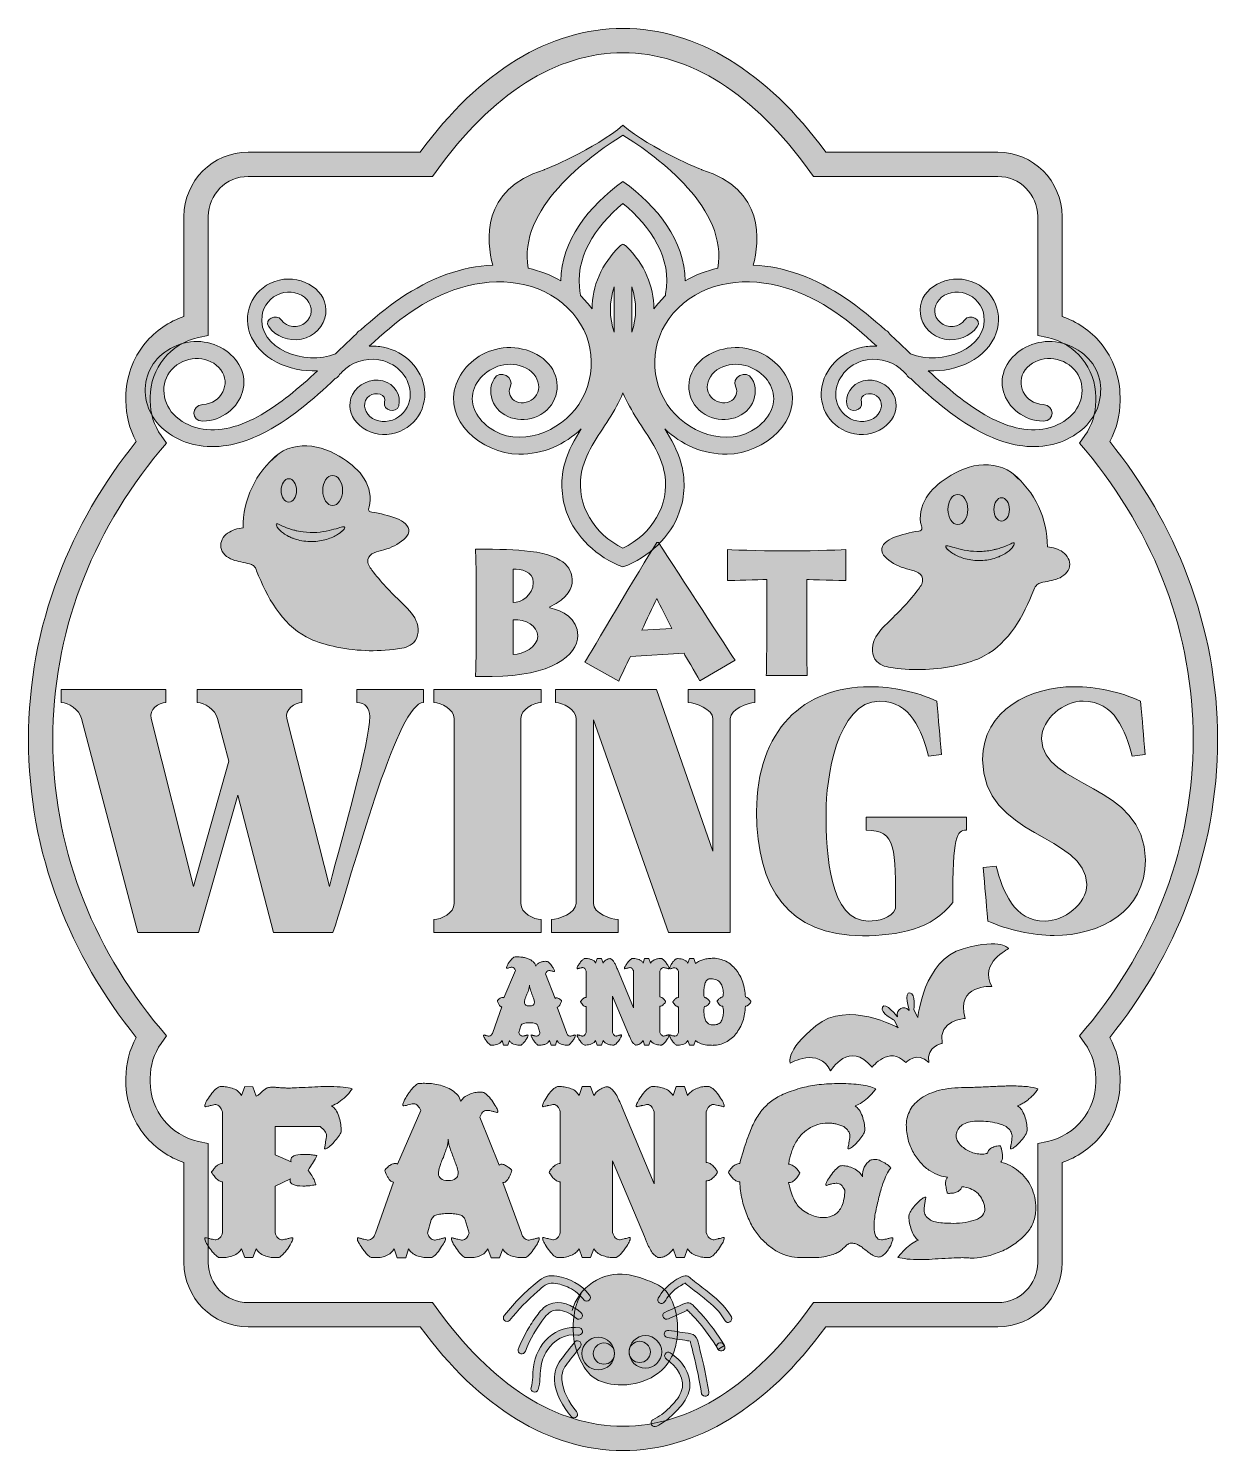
# Model space of a CAD drawing. Extents: x 24 to 173, y -602 to -424.
import ezdxf

# ---------------------------------------------------------------- set-up
doc = ezdxf.new("R2010")
doc.units = 0
doc.header["$MEASUREMENT"] = 0
doc.layers.add('Layer 1', color=7, linetype='Continuous', lineweight=0)

# ---------------------------------------------------------------- blocks, each defined once
blk = doc.blocks.new('Block_1')
at = {"layer": 'Layer 1', "true_color": 0x000000, "transparency": 33554687}
h = blk.add_hatch(color=18, dxfattribs=at)
h.dxf.hatch_style = 2
edge = h.paths.add_edge_path()
edge.add_spline(control_points=[(51.18, -442.63), (48.42, -442.63), (46.18, -444.87), (46.18, -447.63), (46.18, -447.63), (46.18, -462.57), (46.18, -462.57), (46.18, -462.57), (44.97, -462.82), (44.97, -462.82), (41.45, -463.55), (38.9, -466.7), (38.9, -470.3), (38.9, -470.3), (38.9, -470.75), (38.9, -470.75), (38.9, -472.32), (39.37, -473.82), (40.26, -475.11), (40.26, -475.11), (40.93, -476.06), (40.93, -476.06), (40.93, -476.06), (40.18, -476.95), (40.18, -476.95), (31.35, -487.55), (26.69, -500.08), (26.69, -513.19), (26.69, -526.3), (31.35, -538.83), (40.18, -549.43), (40.18, -549.43), (40.93, -550.32), (40.93, -550.32), (40.93, -550.32), (40.26, -551.28), (40.26, -551.28), (39.37, -552.56), (38.9, -554.07), (38.9, -555.63), (38.9, -555.63), (38.9, -556.09), (38.9, -556.09), (38.9, -559.68), (41.45, -562.83), (44.97, -563.56), (44.97, -563.56), (46.18, -563.82), (46.18, -563.82), (46.18, -563.82), (46.18, -578.75), (46.18, -578.75), (46.18, -581.51), (48.42, -583.76), (51.18, -583.76), (51.18, -583.76), (74.29, -583.76), (74.29, -583.76), (74.29, -583.76), (74.74, -584.39), (74.74, -584.39), (81.71, -594.12), (89.8, -599.26), (98.15, -599.26), (106.5, -599.26), (114.6, -594.12), (121.56, -584.39), (121.56, -584.39), (122.02, -583.76), (122.02, -583.76), (122.02, -583.76), (145.12, -583.76), (145.12, -583.76), (147.88, -583.76), (150.13, -581.51), (150.13, -578.75), (150.13, -578.75), (150.13, -563.82), (150.13, -563.82), (150.13, -563.82), (151.34, -563.56), (151.34, -563.56), (154.86, -562.83), (157.41, -559.68), (157.41, -556.09), (157.41, -556.09), (157.41, -555.63), (157.41, -555.63), (157.41, -554.07), (156.93, -552.56), (156.04, -551.28), (156.04, -551.28), (155.38, -550.32), (155.38, -550.32), (155.38, -550.32), (156.12, -549.43), (156.12, -549.43), (164.95, -538.83), (169.62, -526.3), (169.62, -513.19), (169.62, -500.08), (164.95, -487.55), (156.12, -476.95), (156.12, -476.95), (155.38, -476.06), (155.38, -476.06), (155.38, -476.06), (156.04, -475.11), (156.04, -475.11), (156.93, -473.82), (157.41, -472.32), (157.41, -470.75), (157.41, -470.75), (157.41, -470.3), (157.41, -470.3), (157.41, -466.7), (154.86, -463.55), (151.34, -462.82), (151.34, -462.82), (150.13, -462.57), (150.13, -462.57), (150.13, -462.57), (150.13, -447.63), (150.13, -447.63), (150.13, -444.87), (147.88, -442.63), (145.12, -442.63), (145.12, -442.63), (122.02, -442.63), (122.02, -442.63), (122.02, -442.63), (121.56, -441.99), (121.56, -441.99), (114.6, -432.26), (106.5, -427.12), (98.15, -427.12), (89.8, -427.12), (81.71, -432.26), (74.74, -441.99), (74.74, -441.99), (74.29, -442.63), (74.29, -442.63), (74.29, -442.63), (51.18, -442.63), (51.18, -442.63)], knot_values=[0, 0, 0, 0, 1, 1, 1, 2, 2, 2, 3, 3, 3, 4, 4, 4, 5, 5, 5, 6, 6, 6, 7, 7, 7, 8, 8, 8, 9, 9, 9, 10, 10, 10, 11, 11, 11, 12, 12, 12, 13, 13, 13, 14, 14, 14, 15, 15, 15, 16, 16, 16, 17, 17, 17, 18, 18, 18, 19, 19, 19, 20, 20, 20, 21, 21, 21, 22, 22, 22, 23, 23, 23, 24, 24, 24, 25, 25, 25, 26, 26, 26, 27, 27, 27, 28, 28, 28, 29, 29, 29, 30, 30, 30, 31, 31, 31, 32, 32, 32, 33, 33, 33, 34, 34, 34, 35, 35, 35, 36, 36, 36, 37, 37, 37, 38, 38, 38, 39, 39, 39, 40, 40, 40, 41, 41, 41, 42, 42, 42, 43, 43, 43, 44, 44, 44, 45, 45, 45, 46, 46, 46, 47, 47, 47, 48, 48, 48, 48], degree=3, periodic=0)
edge = h.paths.add_edge_path()
edge.add_spline(control_points=[(98.15, -602.31), (88.97, -602.31), (80.19, -596.95), (72.73, -586.8), (72.73, -586.8), (51.18, -586.8), (51.18, -586.8), (46.74, -586.8), (43.13, -583.19), (43.13, -578.75), (43.13, -578.75), (43.13, -566.22), (43.13, -566.22), (41.25, -565.58), (39.56, -564.42), (38.28, -562.87), (36.72, -560.96), (35.85, -558.56), (35.85, -556.09), (35.85, -556.09), (35.85, -555.63), (35.85, -555.63), (35.85, -553.83), (36.3, -552.09), (37.15, -550.53), (32.96, -545.33), (29.68, -539.65), (27.4, -533.63), (24.9, -527.06), (23.64, -520.18), (23.64, -513.19), (23.64, -506.2), (24.9, -499.33), (27.4, -492.75), (29.68, -486.73), (32.96, -481.05), (37.15, -475.85), (36.3, -474.29), (35.85, -472.55), (35.85, -470.75), (35.85, -470.75), (35.85, -470.3), (35.85, -470.3), (35.85, -467.83), (36.72, -465.42), (38.28, -463.52), (39.56, -461.96), (41.25, -460.8), (43.13, -460.17), (43.13, -460.17), (43.13, -447.63), (43.13, -447.63), (43.13, -443.19), (46.74, -439.58), (51.18, -439.58), (51.18, -439.58), (72.73, -439.58), (72.73, -439.58), (80.19, -429.43), (88.97, -424.08), (98.15, -424.08), (107.34, -424.08), (116.12, -429.43), (123.58, -439.58), (123.58, -439.58), (145.12, -439.58), (145.12, -439.58), (149.56, -439.58), (153.18, -443.19), (153.18, -447.63), (153.18, -447.63), (153.18, -460.17), (153.18, -460.17), (155.06, -460.8), (156.75, -461.96), (158.03, -463.52), (159.59, -465.42), (160.45, -467.83), (160.45, -470.3), (160.45, -470.3), (160.45, -470.75), (160.45, -470.75), (160.45, -472.55), (160.01, -474.29), (159.16, -475.85), (163.35, -481.05), (166.63, -486.73), (168.91, -492.75), (171.4, -499.33), (172.67, -506.2), (172.67, -513.19), (172.67, -520.18), (171.4, -527.06), (168.91, -533.63), (166.63, -539.65), (163.35, -545.33), (159.16, -550.53), (160.01, -552.09), (160.45, -553.83), (160.45, -555.63), (160.45, -555.63), (160.45, -556.09), (160.45, -556.09), (160.45, -558.56), (159.59, -560.96), (158.03, -562.87), (156.75, -564.42), (155.06, -565.58), (153.18, -566.22), (153.18, -566.22), (153.18, -578.75), (153.18, -578.75), (153.18, -583.19), (149.56, -586.8), (145.12, -586.8), (145.12, -586.8), (123.58, -586.8), (123.58, -586.8), (116.12, -596.95), (107.34, -602.31), (98.15, -602.31)], knot_values=[0, 0, 0, 0, 1, 1, 1, 2, 2, 2, 3, 3, 3, 4, 4, 4, 5, 5, 5, 6, 6, 6, 7, 7, 7, 8, 8, 8, 9, 9, 9, 10, 10, 10, 11, 11, 11, 12, 12, 12, 13, 13, 13, 14, 14, 14, 15, 15, 15, 16, 16, 16, 17, 17, 17, 18, 18, 18, 19, 19, 19, 20, 20, 20, 21, 21, 21, 22, 22, 22, 23, 23, 23, 24, 24, 24, 25, 25, 25, 26, 26, 26, 27, 27, 27, 28, 28, 28, 29, 29, 29, 30, 30, 30, 31, 31, 31, 32, 32, 32, 33, 33, 33, 34, 34, 34, 35, 35, 35, 36, 36, 36, 37, 37, 37, 38, 38, 38, 39, 39, 39, 40, 40, 40, 40], degree=3, periodic=0)
at = {"layer": 'Layer 1'}
for points, knots in [([(98.15, -602.31), (88.97, -602.31), (80.19, -596.95), (72.73, -586.8), (72.73, -586.8), (51.18, -586.8), (51.18, -586.8), (46.74, -586.8), (43.13, -583.19), (43.13, -578.75), (43.13, -578.75), (43.13, -566.22), (43.13, -566.22), (41.25, -565.58), (39.56, -564.42), (38.28, -562.87), (36.72, -560.96), (35.85, -558.56), (35.85, -556.09), (35.85, -556.09), (35.85, -555.63), (35.85, -555.63), (35.85, -553.83), (36.3, -552.09), (37.15, -550.53), (32.96, -545.33), (29.68, -539.65), (27.4, -533.63), (24.9, -527.06), (23.64, -520.18), (23.64, -513.19), (23.64, -506.2), (24.9, -499.33), (27.4, -492.75), (29.68, -486.73), (32.96, -481.05), (37.15, -475.85), (36.3, -474.29), (35.85, -472.55), (35.85, -470.75), (35.85, -470.75), (35.85, -470.3), (35.85, -470.3), (35.85, -467.83), (36.72, -465.42), (38.28, -463.52), (39.56, -461.96), (41.25, -460.8), (43.13, -460.17), (43.13, -460.17), (43.13, -447.63), (43.13, -447.63), (43.13, -443.19), (46.74, -439.58), (51.18, -439.58), (51.18, -439.58), (72.73, -439.58), (72.73, -439.58), (80.19, -429.43), (88.97, -424.08), (98.15, -424.08), (107.34, -424.08), (116.12, -429.43), (123.58, -439.58), (123.58, -439.58), (145.12, -439.58), (145.12, -439.58), (149.56, -439.58), (153.18, -443.19), (153.18, -447.63), (153.18, -447.63), (153.18, -460.17), (153.18, -460.17), (155.06, -460.8), (156.75, -461.96), (158.03, -463.52), (159.59, -465.42), (160.45, -467.83), (160.45, -470.3), (160.45, -470.3), (160.45, -470.75), (160.45, -470.75), (160.45, -472.55), (160.01, -474.29), (159.16, -475.85), (163.35, -481.05), (166.63, -486.73), (168.91, -492.75), (171.4, -499.33), (172.67, -506.2), (172.67, -513.19), (172.67, -520.18), (171.4, -527.06), (168.91, -533.63), (166.63, -539.65), (163.35, -545.33), (159.16, -550.53), (160.01, -552.09), (160.45, -553.83), (160.45, -555.63), (160.45, -555.63), (160.45, -556.09), (160.45, -556.09), (160.45, -558.56), (159.59, -560.96), (158.03, -562.87), (156.75, -564.42), (155.06, -565.58), (153.18, -566.22), (153.18, -566.22), (153.18, -578.75), (153.18, -578.75), (153.18, -583.19), (149.56, -586.8), (145.12, -586.8), (145.12, -586.8), (123.58, -586.8), (123.58, -586.8), (116.12, -596.95), (107.34, -602.31), (98.15, -602.31)], [0, 0, 0, 0, 1, 1, 1, 2, 2, 2, 3, 3, 3, 4, 4, 4, 5, 5, 5, 6, 6, 6, 7, 7, 7, 8, 8, 8, 9, 9, 9, 10, 10, 10, 11, 11, 11, 12, 12, 12, 13, 13, 13, 14, 14, 14, 15, 15, 15, 16, 16, 16, 17, 17, 17, 18, 18, 18, 19, 19, 19, 20, 20, 20, 21, 21, 21, 22, 22, 22, 23, 23, 23, 24, 24, 24, 25, 25, 25, 26, 26, 26, 27, 27, 27, 28, 28, 28, 29, 29, 29, 30, 30, 30, 31, 31, 31, 32, 32, 32, 33, 33, 33, 34, 34, 34, 35, 35, 35, 36, 36, 36, 37, 37, 37, 38, 38, 38, 39, 39, 39, 40, 40, 40, 40]), ([(51.18, -442.63), (48.42, -442.63), (46.18, -444.87), (46.18, -447.63), (46.18, -447.63), (46.18, -462.57), (46.18, -462.57), (46.18, -462.57), (44.97, -462.82), (44.97, -462.82), (41.45, -463.55), (38.9, -466.7), (38.9, -470.3), (38.9, -470.3), (38.9, -470.75), (38.9, -470.75), (38.9, -472.32), (39.37, -473.82), (40.26, -475.11), (40.26, -475.11), (40.93, -476.06), (40.93, -476.06), (40.93, -476.06), (40.18, -476.95), (40.18, -476.95), (31.35, -487.55), (26.69, -500.08), (26.69, -513.19), (26.69, -526.3), (31.35, -538.83), (40.18, -549.43), (40.18, -549.43), (40.93, -550.32), (40.93, -550.32), (40.93, -550.32), (40.26, -551.28), (40.26, -551.28), (39.37, -552.56), (38.9, -554.07), (38.9, -555.63), (38.9, -555.63), (38.9, -556.09), (38.9, -556.09), (38.9, -559.68), (41.45, -562.83), (44.97, -563.56), (44.97, -563.56), (46.18, -563.82), (46.18, -563.82), (46.18, -563.82), (46.18, -578.75), (46.18, -578.75), (46.18, -581.51), (48.42, -583.76), (51.18, -583.76), (51.18, -583.76), (74.29, -583.76), (74.29, -583.76), (74.29, -583.76), (74.74, -584.39), (74.74, -584.39), (81.71, -594.12), (89.8, -599.26), (98.15, -599.26), (106.5, -599.26), (114.6, -594.12), (121.56, -584.39), (121.56, -584.39), (122.02, -583.76), (122.02, -583.76), (122.02, -583.76), (145.12, -583.76), (145.12, -583.76), (147.88, -583.76), (150.13, -581.51), (150.13, -578.75), (150.13, -578.75), (150.13, -563.82), (150.13, -563.82), (150.13, -563.82), (151.34, -563.56), (151.34, -563.56), (154.86, -562.83), (157.41, -559.68), (157.41, -556.09), (157.41, -556.09), (157.41, -555.63), (157.41, -555.63), (157.41, -554.07), (156.93, -552.56), (156.04, -551.28), (156.04, -551.28), (155.38, -550.32), (155.38, -550.32), (155.38, -550.32), (156.12, -549.43), (156.12, -549.43), (164.95, -538.83), (169.62, -526.3), (169.62, -513.19), (169.62, -500.08), (164.95, -487.55), (156.12, -476.95), (156.12, -476.95), (155.38, -476.06), (155.38, -476.06), (155.38, -476.06), (156.04, -475.11), (156.04, -475.11), (156.93, -473.82), (157.41, -472.32), (157.41, -470.75), (157.41, -470.75), (157.41, -470.3), (157.41, -470.3), (157.41, -466.7), (154.86, -463.55), (151.34, -462.82), (151.34, -462.82), (150.13, -462.57), (150.13, -462.57), (150.13, -462.57), (150.13, -447.63), (150.13, -447.63), (150.13, -444.87), (147.88, -442.63), (145.12, -442.63), (145.12, -442.63), (122.02, -442.63), (122.02, -442.63), (122.02, -442.63), (121.56, -441.99), (121.56, -441.99), (114.6, -432.26), (106.5, -427.12), (98.15, -427.12), (89.8, -427.12), (81.71, -432.26), (74.74, -441.99), (74.74, -441.99), (74.29, -442.63), (74.29, -442.63), (74.29, -442.63), (51.18, -442.63), (51.18, -442.63)], [0, 0, 0, 0, 1, 1, 1, 2, 2, 2, 3, 3, 3, 4, 4, 4, 5, 5, 5, 6, 6, 6, 7, 7, 7, 8, 8, 8, 9, 9, 9, 10, 10, 10, 11, 11, 11, 12, 12, 12, 13, 13, 13, 14, 14, 14, 15, 15, 15, 16, 16, 16, 17, 17, 17, 18, 18, 18, 19, 19, 19, 20, 20, 20, 21, 21, 21, 22, 22, 22, 23, 23, 23, 24, 24, 24, 25, 25, 25, 26, 26, 26, 27, 27, 27, 28, 28, 28, 29, 29, 29, 30, 30, 30, 31, 31, 31, 32, 32, 32, 33, 33, 33, 34, 34, 34, 35, 35, 35, 36, 36, 36, 37, 37, 37, 38, 38, 38, 39, 39, 39, 40, 40, 40, 41, 41, 41, 42, 42, 42, 43, 43, 43, 44, 44, 44, 45, 45, 45, 46, 46, 46, 47, 47, 47, 48, 48, 48, 48])]:
    blk.add_open_spline(points, degree=3, knots=knots, dxfattribs=at)
blk = doc.blocks.new('Block_2')
at = {"layer": 'Layer 1', "true_color": 0x000000, "transparency": 33554687}
h = blk.add_hatch(color=18, dxfattribs=at)
h.dxf.hatch_style = 2
edge = h.paths.add_edge_path()
edge.add_spline(control_points=[(84.4, -502.54), (85.62, -502.54), (87.47, -501.56), (87.47, -500.29), (87.47, -498.85), (85.93, -498.13), (84.4, -498.2), (84.4, -498.2), (84.4, -502.54), (84.4, -502.54)], knot_values=[0, 0, 0, 0, 1, 1, 1, 2, 2, 2, 3, 3, 3, 3], degree=3, periodic=0)
edge = h.paths.add_edge_path()
edge.add_spline(control_points=[(84.4, -496.04), (85.35, -496.04), (86.91, -495.15), (86.91, -493.53), (86.91, -492.06), (85.31, -491.79), (84.4, -491.86), (84.4, -491.86), (84.4, -496.04), (84.4, -496.04)], knot_values=[0, 0, 0, 0, 1, 1, 1, 2, 2, 2, 3, 3, 3, 3], degree=3, periodic=0)
edge = h.paths.add_edge_path()
edge.add_spline(control_points=[(79.77, -494.44), (79.77, -493.77), (79.72, -489.81), (79.66, -489.34), (82.88, -489.34), (84.58, -489.36), (86.53, -489.61), (91.17, -490.19), (91.79, -492.03), (91.79, -493.28), (91.79, -494.1), (91.34, -495.49), (88.98, -496.58), (88.98, -496.58), (88.98, -496.71), (88.98, -496.71), (90.52, -497), (92.48, -498.02), (92.48, -500.16), (92.48, -502.68), (89.12, -505.28), (81.77, -505.28), (81.77, -505.28), (79.66, -505.28), (79.66, -505.28), (79.77, -504.06), (79.77, -497.33), (79.77, -496.91), (79.77, -496.91), (79.77, -494.44), (79.77, -494.44)], knot_values=[0, 0, 0, 0, 1, 1, 1, 2, 2, 2, 3, 3, 3, 4, 4, 4, 5, 5, 5, 6, 6, 6, 7, 7, 7, 8, 8, 8, 9, 9, 9, 10, 10, 10, 10], degree=3, periodic=0)
h = blk.add_hatch(color=18, dxfattribs=at)
h.dxf.hatch_style = 2
edge = h.paths.add_edge_path()
edge.add_spline(control_points=[(104.28, -499.27), (103.66, -498), (102.81, -496.42), (102.41, -495.51), (101.88, -496.58), (101.1, -498.22), (100.52, -499.47), (100.52, -499.47), (104.28, -499.27), (104.28, -499.27)], knot_values=[0, 0, 0, 0, 1, 1, 1, 2, 2, 2, 3, 3, 3, 3], degree=3, periodic=0)
edge = h.paths.add_edge_path()
edge.add_spline(control_points=[(93.39, -503.5), (94.06, -502.36), (100.23, -491.92), (102.39, -488.52), (102.39, -488.52), (102.61, -488.52), (102.61, -488.52), (105.28, -492.55), (111.27, -501.96), (112.21, -503.23), (112.21, -503.23), (107.8, -505.84), (107.8, -505.84), (107.15, -504.75), (106.02, -502.77), (105.8, -502.39), (105.8, -502.39), (99.09, -502.77), (99.09, -502.77), (98.92, -503.08), (98.11, -504.81), (97.62, -505.86), (97.62, -505.86), (93.39, -503.5), (93.39, -503.5)], knot_values=[0, 0, 0, 0, 1, 1, 1, 2, 2, 2, 3, 3, 3, 4, 4, 4, 5, 5, 5, 6, 6, 6, 7, 7, 7, 8, 8, 8, 8], degree=3, periodic=0)
h = blk.add_hatch(color=18, dxfattribs=at)
h.dxf.hatch_style = 2
edge = h.paths.add_edge_path()
edge.add_spline(control_points=[(116.11, -505.15), (116.15, -504.57), (116.17, -501.41), (116.17, -498.98), (116.17, -498.98), (116.17, -493.15), (116.17, -493.15), (115.1, -493.15), (111.94, -493.26), (111.25, -493.28), (111.25, -493.28), (111.25, -489.38), (111.25, -489.38), (112.25, -489.47), (117.53, -489.56), (117.78, -489.56), (117.78, -489.56), (119.71, -489.56), (119.71, -489.56), (120.14, -489.56), (124.99, -489.47), (126.08, -489.38), (126.08, -489.38), (126.08, -493.28), (126.08, -493.28), (125.66, -493.26), (121.54, -493.15), (121.18, -493.15), (121.18, -493.15), (121.18, -499.34), (121.18, -499.34), (121.18, -501.63), (121.2, -504.7), (121.25, -505.15), (121.25, -505.15), (116.11, -505.15), (116.11, -505.15)], knot_values=[0, 0, 0, 0, 1, 1, 1, 2, 2, 2, 3, 3, 3, 4, 4, 4, 5, 5, 5, 6, 6, 6, 7, 7, 7, 8, 8, 8, 9, 9, 9, 10, 10, 10, 11, 11, 11, 12, 12, 12, 12], degree=3, periodic=0)
at = {"layer": 'Layer 1'}
for points, knots in [([(79.77, -494.44), (79.77, -493.77), (79.72, -489.81), (79.66, -489.34), (82.88, -489.34), (84.58, -489.36), (86.53, -489.61), (91.17, -490.19), (91.79, -492.03), (91.79, -493.28), (91.79, -494.1), (91.34, -495.49), (88.98, -496.58), (88.98, -496.58), (88.98, -496.71), (88.98, -496.71), (90.52, -497), (92.48, -498.02), (92.48, -500.16), (92.48, -502.68), (89.12, -505.28), (81.77, -505.28), (81.77, -505.28), (79.66, -505.28), (79.66, -505.28), (79.77, -504.06), (79.77, -497.33), (79.77, -496.91), (79.77, -496.91), (79.77, -494.44), (79.77, -494.44)], [0, 0, 0, 0, 1, 1, 1, 2, 2, 2, 3, 3, 3, 4, 4, 4, 5, 5, 5, 6, 6, 6, 7, 7, 7, 8, 8, 8, 9, 9, 9, 10, 10, 10, 10]), ([(93.39, -503.5), (94.06, -502.36), (100.23, -491.92), (102.39, -488.52), (102.39, -488.52), (102.61, -488.52), (102.61, -488.52), (105.28, -492.55), (111.27, -501.96), (112.21, -503.23), (112.21, -503.23), (107.8, -505.84), (107.8, -505.84), (107.15, -504.75), (106.02, -502.77), (105.8, -502.39), (105.8, -502.39), (99.09, -502.77), (99.09, -502.77), (98.92, -503.08), (98.11, -504.81), (97.62, -505.86), (97.62, -505.86), (93.39, -503.5), (93.39, -503.5)], [0, 0, 0, 0, 1, 1, 1, 2, 2, 2, 3, 3, 3, 4, 4, 4, 5, 5, 5, 6, 6, 6, 7, 7, 7, 8, 8, 8, 8]), ([(116.11, -505.15), (116.15, -504.57), (116.17, -501.41), (116.17, -498.98), (116.17, -498.98), (116.17, -493.15), (116.17, -493.15), (115.1, -493.15), (111.94, -493.26), (111.25, -493.28), (111.25, -493.28), (111.25, -489.38), (111.25, -489.38), (112.25, -489.47), (117.53, -489.56), (117.78, -489.56), (117.78, -489.56), (119.71, -489.56), (119.71, -489.56), (120.14, -489.56), (124.99, -489.47), (126.08, -489.38), (126.08, -489.38), (126.08, -493.28), (126.08, -493.28), (125.66, -493.26), (121.54, -493.15), (121.18, -493.15), (121.18, -493.15), (121.18, -499.34), (121.18, -499.34), (121.18, -501.63), (121.2, -504.7), (121.25, -505.15), (121.25, -505.15), (116.11, -505.15), (116.11, -505.15)], [0, 0, 0, 0, 1, 1, 1, 2, 2, 2, 3, 3, 3, 4, 4, 4, 5, 5, 5, 6, 6, 6, 7, 7, 7, 8, 8, 8, 9, 9, 9, 10, 10, 10, 11, 11, 11, 12, 12, 12, 12]), ([(84.4, -496.04), (85.35, -496.04), (86.91, -495.15), (86.91, -493.53), (86.91, -492.06), (85.31, -491.79), (84.4, -491.86), (84.4, -491.86), (84.4, -496.04), (84.4, -496.04)], [0, 0, 0, 0, 1, 1, 1, 2, 2, 2, 3, 3, 3, 3]), ([(104.28, -499.27), (103.66, -498), (102.81, -496.42), (102.41, -495.51), (101.88, -496.58), (101.1, -498.22), (100.52, -499.47), (100.52, -499.47), (104.28, -499.27), (104.28, -499.27)], [0, 0, 0, 0, 1, 1, 1, 2, 2, 2, 3, 3, 3, 3]), ([(84.4, -502.54), (85.62, -502.54), (87.47, -501.56), (87.47, -500.29), (87.47, -498.85), (85.93, -498.13), (84.4, -498.2), (84.4, -498.2), (84.4, -502.54), (84.4, -502.54)], [0, 0, 0, 0, 1, 1, 1, 2, 2, 2, 3, 3, 3, 3])]:
    blk.add_open_spline(points, degree=3, knots=knots, dxfattribs=at)
blk = doc.blocks.new('Block_3')
at = {"layer": 'Layer 1', "true_color": 0x000000, "transparency": 33554687}
h = blk.add_hatch(color=18, dxfattribs=at)
h.dxf.hatch_style = 2
edge = h.paths.add_edge_path()
edge.add_spline(control_points=[(27.76, -508.56), (27.76, -508.56), (27.76, -506.93), (27.76, -506.93), (27.76, -506.93), (40.85, -506.93), (40.85, -506.93), (40.85, -506.93), (40.85, -508.56), (40.85, -508.56), (39.98, -508.56), (38.71, -509.43), (39, -510.56), (39, -510.56), (44.33, -531.62), (44.33, -531.62), (44.33, -531.62), (48.75, -515.89), (48.75, -515.89), (48.75, -515.89), (47.34, -510.56), (47.34, -510.56), (47.05, -509.43), (45.67, -508.56), (44.8, -508.56), (44.8, -508.56), (44.8, -506.93), (44.8, -506.93), (44.8, -506.93), (57.89, -506.93), (57.89, -506.93), (57.89, -506.93), (57.89, -508.56), (57.89, -508.56), (57.02, -508.56), (55.75, -509.43), (56.04, -510.56), (56.04, -510.56), (61.37, -531.62), (61.37, -531.62), (63.15, -524.59), (66.41, -513.71), (66.41, -510.27), (66.41, -509.29), (65.9, -508.56), (64.81, -508.56), (64.81, -508.56), (64.81, -506.93), (64.81, -506.93), (64.81, -506.93), (73.15, -506.93), (73.15, -506.93), (73.15, -506.93), (73.15, -508.56), (73.15, -508.56), (70, -508.56), (64.96, -527.56), (61.8, -537.39), (61.8, -537.39), (54.37, -537.39), (54.37, -537.39), (54.37, -537.39), (49.88, -520.17), (49.88, -520.17), (49.88, -520.17), (44.94, -537.39), (44.94, -537.39), (44.94, -537.39), (37.33, -537.39), (37.33, -537.39), (37.33, -537.39), (30.29, -510.56), (30.29, -510.56), (30, -509.43), (28.63, -508.56), (27.76, -508.56)], knot_values=[0, 0, 0, 0, 1, 1, 1, 2, 2, 2, 3, 3, 3, 4, 4, 4, 5, 5, 5, 6, 6, 6, 7, 7, 7, 8, 8, 8, 9, 9, 9, 10, 10, 10, 11, 11, 11, 12, 12, 12, 13, 13, 13, 14, 14, 14, 15, 15, 15, 16, 16, 16, 17, 17, 17, 18, 18, 18, 19, 19, 19, 20, 20, 20, 21, 21, 21, 22, 22, 22, 23, 23, 23, 24, 24, 24, 25, 25, 25, 25], degree=3, periodic=0)
h = blk.add_hatch(color=18, dxfattribs=at)
h.dxf.hatch_style = 2
edge = h.paths.add_edge_path()
edge.add_spline(control_points=[(74.46, -506.93), (74.46, -506.93), (87.88, -506.93), (87.88, -506.93), (87.88, -506.93), (87.88, -508.56), (87.88, -508.56), (87.01, -508.56), (85.34, -509.4), (85.34, -510.56), (85.34, -510.56), (85.34, -533.76), (85.34, -533.76), (85.34, -534.92), (87.01, -535.76), (87.88, -535.76), (87.88, -535.76), (87.88, -537.39), (87.88, -537.39), (87.88, -537.39), (74.46, -537.39), (74.46, -537.39), (74.46, -537.39), (74.46, -535.76), (74.46, -535.76), (75.33, -535.76), (77, -534.92), (77, -533.76), (77, -533.76), (77, -510.56), (77, -510.56), (77, -509.4), (75.33, -508.56), (74.46, -508.56), (74.46, -508.56), (74.46, -506.93), (74.46, -506.93)], knot_values=[0, 0, 0, 0, 1, 1, 1, 2, 2, 2, 3, 3, 3, 4, 4, 4, 5, 5, 5, 6, 6, 6, 7, 7, 7, 8, 8, 8, 9, 9, 9, 10, 10, 10, 11, 11, 11, 12, 12, 12, 12], degree=3, periodic=0)
h = blk.add_hatch(color=18, dxfattribs=at)
h.dxf.hatch_style = 2
edge = h.paths.add_edge_path()
edge.add_spline(control_points=[(89.19, -537.39), (89.19, -537.39), (89.19, -535.76), (89.19, -535.76), (90.06, -535.76), (92.27, -534.92), (92.27, -533.76), (92.27, -533.76), (92.27, -510.56), (92.27, -510.56), (92.27, -509.4), (90.56, -508.56), (89.69, -508.56), (89.69, -508.56), (89.69, -506.93), (89.69, -506.93), (89.69, -506.93), (102.35, -506.93), (102.35, -506.93), (102.35, -506.93), (109.42, -527.17), (109.42, -527.17), (109.42, -527.17), (109.42, -510.56), (109.42, -510.56), (109.42, -509.4), (107.21, -508.56), (106.34, -508.56), (106.34, -508.56), (106.34, -506.93), (106.34, -506.93), (106.34, -506.93), (114.68, -506.93), (114.68, -506.93), (114.68, -506.93), (114.68, -508.56), (114.68, -508.56), (113.81, -508.56), (111.6, -509.4), (111.6, -510.56), (111.6, -510.56), (111.6, -537.39), (111.6, -537.39), (111.6, -537.39), (103.84, -537.39), (103.84, -537.39), (103.84, -537.39), (94.44, -510.74), (94.44, -510.74), (94.44, -510.74), (94.44, -533.76), (94.44, -533.76), (94.44, -534.92), (96.66, -535.76), (97.53, -535.76), (97.53, -535.76), (97.53, -537.39), (97.53, -537.39), (97.53, -537.39), (89.19, -537.39), (89.19, -537.39)], knot_values=[0, 0, 0, 0, 1, 1, 1, 2, 2, 2, 3, 3, 3, 4, 4, 4, 5, 5, 5, 6, 6, 6, 7, 7, 7, 8, 8, 8, 9, 9, 9, 10, 10, 10, 11, 11, 11, 12, 12, 12, 13, 13, 13, 14, 14, 14, 15, 15, 15, 16, 16, 16, 17, 17, 17, 18, 18, 18, 19, 19, 19, 20, 20, 20, 20], degree=3, periodic=0)
h = blk.add_hatch(color=18, dxfattribs=at)
h.dxf.hatch_style = 2
edge = h.paths.add_edge_path()
edge.add_spline(control_points=[(114.9, -522.23), (114.9, -511.97), (120.81, -506.57), (129.08, -506.57), (131.94, -506.57), (134.95, -507.22), (137.49, -508.38), (137.71, -510.99), (137.85, -512.48), (138.07, -515.09), (138.07, -515.09), (136.44, -515.27), (136.44, -515.27), (135.57, -512.08), (134.26, -508.38), (130.31, -508.38), (124.91, -508.38), (123.6, -518.43), (123.6, -522.23), (123.6, -527.71), (124.07, -535.94), (128.89, -535.94), (130.2, -535.94), (131.72, -535.65), (132.3, -534.38), (132.3, -526.87), (132.45, -524.55), (128.64, -524.55), (128.64, -524.55), (128.64, -522.92), (128.64, -522.92), (128.64, -522.92), (141.19, -522.92), (141.19, -522.92), (141.19, -522.92), (141.19, -524.55), (141.19, -524.55), (139.95, -524.55), (139.48, -525.28), (139.48, -533.62), (136.94, -536.96), (132.63, -537.79), (128.17, -537.79), (118.92, -537.79), (114.9, -531.88), (114.9, -522.23)], knot_values=[0, 0, 0, 0, 1, 1, 1, 2, 2, 2, 3, 3, 3, 4, 4, 4, 5, 5, 5, 6, 6, 6, 7, 7, 7, 8, 8, 8, 9, 9, 9, 10, 10, 10, 11, 11, 11, 12, 12, 12, 13, 13, 13, 14, 14, 14, 15, 15, 15, 15], degree=3, periodic=0)
h = blk.add_hatch(color=18, dxfattribs=at)
h.dxf.hatch_style = 2
edge = h.paths.add_edge_path()
edge.add_spline(control_points=[(154.68, -506.57), (157.47, -506.57), (160.48, -507.22), (163.02, -508.38), (163.24, -510.99), (163.38, -512.48), (163.6, -515.09), (163.6, -515.09), (161.97, -515.27), (161.97, -515.27), (161.1, -512.08), (159.79, -508.38), (155.84, -508.38), (153.41, -508.38), (150.62, -510.56), (150.62, -513.1), (150.62, -519.22), (163.63, -518.64), (163.63, -528.29), (163.63, -534.82), (157.91, -537.75), (152.18, -537.75), (149.49, -537.75), (146.34, -537.06), (143.87, -535.94), (143.65, -533.33), (143.51, -531.84), (143.29, -529.23), (143.29, -529.23), (144.92, -529.05), (144.92, -529.05), (145.79, -532.24), (147.1, -535.94), (151.05, -535.94), (153.41, -535.94), (156.27, -533.84), (156.27, -531.37), (156.27, -525.1), (143.22, -525.5), (143.22, -515.71), (143.22, -509.47), (149.24, -506.57), (154.68, -506.57)], knot_values=[0, 0, 0, 0, 1, 1, 1, 2, 2, 2, 3, 3, 3, 4, 4, 4, 5, 5, 5, 6, 6, 6, 7, 7, 7, 8, 8, 8, 9, 9, 9, 10, 10, 10, 11, 11, 11, 12, 12, 12, 13, 13, 13, 14, 14, 14, 14], degree=3, periodic=0)
at = {"layer": 'Layer 1'}
for points, knots in [([(27.76, -508.56), (27.76, -508.56), (27.76, -506.93), (27.76, -506.93), (27.76, -506.93), (40.85, -506.93), (40.85, -506.93), (40.85, -506.93), (40.85, -508.56), (40.85, -508.56), (39.98, -508.56), (38.71, -509.43), (39, -510.56), (39, -510.56), (44.33, -531.62), (44.33, -531.62), (44.33, -531.62), (48.75, -515.89), (48.75, -515.89), (48.75, -515.89), (47.34, -510.56), (47.34, -510.56), (47.05, -509.43), (45.67, -508.56), (44.8, -508.56), (44.8, -508.56), (44.8, -506.93), (44.8, -506.93), (44.8, -506.93), (57.89, -506.93), (57.89, -506.93), (57.89, -506.93), (57.89, -508.56), (57.89, -508.56), (57.02, -508.56), (55.75, -509.43), (56.04, -510.56), (56.04, -510.56), (61.37, -531.62), (61.37, -531.62), (63.15, -524.59), (66.41, -513.71), (66.41, -510.27), (66.41, -509.29), (65.9, -508.56), (64.81, -508.56), (64.81, -508.56), (64.81, -506.93), (64.81, -506.93), (64.81, -506.93), (73.15, -506.93), (73.15, -506.93), (73.15, -506.93), (73.15, -508.56), (73.15, -508.56), (70, -508.56), (64.96, -527.56), (61.8, -537.39), (61.8, -537.39), (54.37, -537.39), (54.37, -537.39), (54.37, -537.39), (49.88, -520.17), (49.88, -520.17), (49.88, -520.17), (44.94, -537.39), (44.94, -537.39), (44.94, -537.39), (37.33, -537.39), (37.33, -537.39), (37.33, -537.39), (30.29, -510.56), (30.29, -510.56), (30, -509.43), (28.63, -508.56), (27.76, -508.56)], [0, 0, 0, 0, 1, 1, 1, 2, 2, 2, 3, 3, 3, 4, 4, 4, 5, 5, 5, 6, 6, 6, 7, 7, 7, 8, 8, 8, 9, 9, 9, 10, 10, 10, 11, 11, 11, 12, 12, 12, 13, 13, 13, 14, 14, 14, 15, 15, 15, 16, 16, 16, 17, 17, 17, 18, 18, 18, 19, 19, 19, 20, 20, 20, 21, 21, 21, 22, 22, 22, 23, 23, 23, 24, 24, 24, 25, 25, 25, 25]), ([(74.46, -506.93), (74.46, -506.93), (87.88, -506.93), (87.88, -506.93), (87.88, -506.93), (87.88, -508.56), (87.88, -508.56), (87.01, -508.56), (85.34, -509.4), (85.34, -510.56), (85.34, -510.56), (85.34, -533.76), (85.34, -533.76), (85.34, -534.92), (87.01, -535.76), (87.88, -535.76), (87.88, -535.76), (87.88, -537.39), (87.88, -537.39), (87.88, -537.39), (74.46, -537.39), (74.46, -537.39), (74.46, -537.39), (74.46, -535.76), (74.46, -535.76), (75.33, -535.76), (77, -534.92), (77, -533.76), (77, -533.76), (77, -510.56), (77, -510.56), (77, -509.4), (75.33, -508.56), (74.46, -508.56), (74.46, -508.56), (74.46, -506.93), (74.46, -506.93)], [0, 0, 0, 0, 1, 1, 1, 2, 2, 2, 3, 3, 3, 4, 4, 4, 5, 5, 5, 6, 6, 6, 7, 7, 7, 8, 8, 8, 9, 9, 9, 10, 10, 10, 11, 11, 11, 12, 12, 12, 12]), ([(89.19, -537.39), (89.19, -537.39), (89.19, -535.76), (89.19, -535.76), (90.06, -535.76), (92.27, -534.92), (92.27, -533.76), (92.27, -533.76), (92.27, -510.56), (92.27, -510.56), (92.27, -509.4), (90.56, -508.56), (89.69, -508.56), (89.69, -508.56), (89.69, -506.93), (89.69, -506.93), (89.69, -506.93), (102.35, -506.93), (102.35, -506.93), (102.35, -506.93), (109.42, -527.17), (109.42, -527.17), (109.42, -527.17), (109.42, -510.56), (109.42, -510.56), (109.42, -509.4), (107.21, -508.56), (106.34, -508.56), (106.34, -508.56), (106.34, -506.93), (106.34, -506.93), (106.34, -506.93), (114.68, -506.93), (114.68, -506.93), (114.68, -506.93), (114.68, -508.56), (114.68, -508.56), (113.81, -508.56), (111.6, -509.4), (111.6, -510.56), (111.6, -510.56), (111.6, -537.39), (111.6, -537.39), (111.6, -537.39), (103.84, -537.39), (103.84, -537.39), (103.84, -537.39), (94.44, -510.74), (94.44, -510.74), (94.44, -510.74), (94.44, -533.76), (94.44, -533.76), (94.44, -534.92), (96.66, -535.76), (97.53, -535.76), (97.53, -535.76), (97.53, -537.39), (97.53, -537.39), (97.53, -537.39), (89.19, -537.39), (89.19, -537.39)], [0, 0, 0, 0, 1, 1, 1, 2, 2, 2, 3, 3, 3, 4, 4, 4, 5, 5, 5, 6, 6, 6, 7, 7, 7, 8, 8, 8, 9, 9, 9, 10, 10, 10, 11, 11, 11, 12, 12, 12, 13, 13, 13, 14, 14, 14, 15, 15, 15, 16, 16, 16, 17, 17, 17, 18, 18, 18, 19, 19, 19, 20, 20, 20, 20]), ([(114.9, -522.23), (114.9, -511.97), (120.81, -506.57), (129.08, -506.57), (131.94, -506.57), (134.95, -507.22), (137.49, -508.38), (137.71, -510.99), (137.85, -512.48), (138.07, -515.09), (138.07, -515.09), (136.44, -515.27), (136.44, -515.27), (135.57, -512.08), (134.26, -508.38), (130.31, -508.38), (124.91, -508.38), (123.6, -518.43), (123.6, -522.23), (123.6, -527.71), (124.07, -535.94), (128.89, -535.94), (130.2, -535.94), (131.72, -535.65), (132.3, -534.38), (132.3, -526.87), (132.45, -524.55), (128.64, -524.55), (128.64, -524.55), (128.64, -522.92), (128.64, -522.92), (128.64, -522.92), (141.19, -522.92), (141.19, -522.92), (141.19, -522.92), (141.19, -524.55), (141.19, -524.55), (139.95, -524.55), (139.48, -525.28), (139.48, -533.62), (136.94, -536.96), (132.63, -537.79), (128.17, -537.79), (118.92, -537.79), (114.9, -531.88), (114.9, -522.23)], [0, 0, 0, 0, 1, 1, 1, 2, 2, 2, 3, 3, 3, 4, 4, 4, 5, 5, 5, 6, 6, 6, 7, 7, 7, 8, 8, 8, 9, 9, 9, 10, 10, 10, 11, 11, 11, 12, 12, 12, 13, 13, 13, 14, 14, 14, 15, 15, 15, 15]), ([(154.68, -506.57), (157.47, -506.57), (160.48, -507.22), (163.02, -508.38), (163.24, -510.99), (163.38, -512.48), (163.6, -515.09), (163.6, -515.09), (161.97, -515.27), (161.97, -515.27), (161.1, -512.08), (159.79, -508.38), (155.84, -508.38), (153.41, -508.38), (150.62, -510.56), (150.62, -513.1), (150.62, -519.22), (163.63, -518.64), (163.63, -528.29), (163.63, -534.82), (157.91, -537.75), (152.18, -537.75), (149.49, -537.75), (146.34, -537.06), (143.87, -535.94), (143.65, -533.33), (143.51, -531.84), (143.29, -529.23), (143.29, -529.23), (144.92, -529.05), (144.92, -529.05), (145.79, -532.24), (147.1, -535.94), (151.05, -535.94), (153.41, -535.94), (156.27, -533.84), (156.27, -531.37), (156.27, -525.1), (143.22, -525.5), (143.22, -515.71), (143.22, -509.47), (149.24, -506.57), (154.68, -506.57)], [0, 0, 0, 0, 1, 1, 1, 2, 2, 2, 3, 3, 3, 4, 4, 4, 5, 5, 5, 6, 6, 6, 7, 7, 7, 8, 8, 8, 9, 9, 9, 10, 10, 10, 11, 11, 11, 12, 12, 12, 13, 13, 13, 14, 14, 14, 14])]:
    blk.add_open_spline(points, degree=3, knots=knots, dxfattribs=at)
blk = doc.blocks.new('Block_4')
at = {"layer": 'Layer 1', "true_color": 0x000000, "transparency": 33554687}
h = blk.add_hatch(color=18, dxfattribs=at)
h.dxf.hatch_style = 2
edge = h.paths.add_edge_path()
edge.add_spline(control_points=[(86.9, -546.48), (87, -546.4), (87.05, -546.29), (87.05, -546.14), (87.05, -546.08), (87.05, -546.02), (87.03, -545.95), (87.02, -545.88), (87, -545.81), (86.99, -545.74), (86.95, -545.66), (86.91, -545.56), (86.87, -545.45), (86.83, -545.34), (86.79, -545.22), (86.74, -545.08), (86.69, -544.95), (86.64, -544.83), (86.6, -544.72), (86.56, -544.62), (86.53, -544.53), (86.51, -544.45), (86.48, -544.36), (86.46, -544.28), (86.45, -544.2), (86.44, -544.12), (86.43, -544.05), (86.43, -543.98), (86.43, -544.06), (86.42, -544.13), (86.41, -544.21), (86.39, -544.28), (86.38, -544.37), (86.36, -544.46), (86.32, -544.55), (86.29, -544.65), (86.25, -544.76), (86.2, -544.87), (86.16, -544.99), (86.12, -545.12), (86.05, -545.26), (86, -545.38), (85.96, -545.49), (85.92, -545.6), (85.89, -545.69), (85.87, -545.76), (85.85, -545.83), (85.84, -545.89), (85.82, -545.96), (85.81, -546.03), (85.8, -546.09), (85.8, -546.14), (85.8, -546.29), (85.86, -546.4), (85.96, -546.48), (86.06, -546.55), (86.22, -546.59), (86.43, -546.59), (86.64, -546.59), (86.79, -546.55), (86.9, -546.48)], knot_values=[0, 0, 0, 0, 1, 1, 1, 2, 2, 2, 3, 3, 3, 4, 4, 4, 5, 5, 5, 6, 6, 6, 7, 7, 7, 8, 8, 8, 9, 9, 9, 10, 10, 10, 11, 11, 11, 12, 12, 12, 13, 13, 13, 14, 14, 14, 15, 15, 15, 16, 16, 16, 17, 17, 17, 18, 18, 18, 19, 19, 19, 20, 20, 20, 20], degree=3, periodic=0)
edge = h.paths.add_edge_path()
edge.add_spline(control_points=[(89.65, -545.63), (89.67, -545.61), (89.69, -545.59), (89.71, -545.58), (89.73, -545.57), (89.76, -545.56), (89.8, -545.56), (89.86, -545.56), (89.93, -545.58), (90, -545.61), (90.06, -545.64), (90.14, -545.68), (90.22, -545.74), (90.29, -545.79), (90.35, -545.84), (90.39, -545.87), (90.43, -545.91), (90.45, -545.94), (90.45, -545.95), (90.45, -545.96), (90.45, -545.99), (90.43, -546.03), (90.42, -546.07), (90.4, -546.13), (90.37, -546.2), (90.34, -546.26), (90.31, -546.33), (90.28, -546.39), (90.25, -546.45), (90.21, -546.51), (90.17, -546.57), (90.13, -546.62), (90.09, -546.66), (90.04, -546.69), (89.99, -546.72), (89.94, -546.73), (89.89, -546.73), (89.89, -546.73), (91.06, -549.92), (91.06, -549.92), (91.11, -550.07), (91.17, -550.18), (91.24, -550.25), (91.31, -550.32), (91.4, -550.36), (91.5, -550.37), (91.53, -550.37), (91.56, -550.37), (91.61, -550.36), (91.66, -550.35), (91.72, -550.34), (91.8, -550.32), (91.83, -550.31), (91.87, -550.3), (91.91, -550.29), (91.94, -550.28), (91.97, -550.27), (92, -550.26), (92.03, -550.26), (92.06, -550.26), (92.08, -550.25), (92.11, -550.24), (92.13, -550.23), (92.15, -550.22), (92.17, -550.22), (92.18, -550.23), (92.18, -550.24), (92.19, -550.24), (92.19, -550.26), (92.19, -550.28), (92.19, -550.34), (92.17, -550.42), (92.12, -550.52), (92.07, -550.62), (91.99, -550.74), (91.89, -550.89), (91.79, -551.03), (91.7, -551.15), (91.61, -551.25), (91.52, -551.35), (91.43, -551.43), (91.34, -551.49), (91.32, -551.49), (91.29, -551.49), (91.25, -551.49), (91.21, -551.49), (91.15, -551.49), (91.09, -551.49), (90.97, -551.49), (90.86, -551.48), (90.74, -551.46), (90.63, -551.44), (90.52, -551.41), (90.4, -551.36), (90.28, -551.32), (90.18, -551.26), (90.09, -551.19), (90.01, -551.11), (89.94, -551.03), (89.88, -550.93), (89.88, -550.93), (89.68, -551.5), (89.68, -551.5), (89.68, -551.5), (89.15, -551.5), (89.15, -551.5), (89.15, -551.5), (88.94, -550.93), (88.94, -550.93), (88.89, -551.02), (88.82, -551.1), (88.74, -551.18), (88.66, -551.26), (88.55, -551.32), (88.43, -551.36), (88.31, -551.42), (88.19, -551.45), (88.07, -551.47), (87.96, -551.48), (87.84, -551.49), (87.73, -551.49), (87.71, -551.49), (87.68, -551.49), (87.65, -551.49), (87.62, -551.49), (87.6, -551.49), (87.58, -551.49), (87.57, -551.49), (87.55, -551.49), (87.53, -551.49), (87.51, -551.49), (87.5, -551.49), (87.49, -551.49), (87.4, -551.43), (87.31, -551.35), (87.22, -551.25), (87.13, -551.15), (87.03, -551.03), (86.93, -550.89), (86.83, -550.74), (86.76, -550.62), (86.71, -550.52), (86.66, -550.42), (86.63, -550.34), (86.63, -550.28), (86.63, -550.26), (86.64, -550.24), (86.65, -550.24), (86.66, -550.23), (86.66, -550.22), (86.67, -550.22), (86.69, -550.23), (86.71, -550.24), (86.74, -550.25), (86.77, -550.26), (86.8, -550.26), (86.82, -550.26), (86.85, -550.27), (86.88, -550.28), (86.92, -550.29), (86.95, -550.3), (86.99, -550.31), (87.03, -550.32), (87.1, -550.34), (87.16, -550.35), (87.21, -550.36), (87.26, -550.37), (87.3, -550.37), (87.33, -550.37), (87.43, -550.36), (87.51, -550.32), (87.58, -550.25), (87.66, -550.18), (87.71, -550.07), (87.75, -549.92), (87.75, -549.92), (87.5, -549.09), (87.5, -549.09), (87.48, -549.01), (87.43, -548.94), (87.38, -548.89), (87.33, -548.84), (87.25, -548.79), (87.15, -548.77), (87.06, -548.74), (86.95, -548.72), (86.84, -548.71), (86.72, -548.69), (86.58, -548.69), (86.43, -548.69), (86.28, -548.69), (86.15, -548.69), (86.03, -548.71), (85.92, -548.72), (85.81, -548.74), (85.71, -548.77), (85.62, -548.79), (85.54, -548.82), (85.48, -548.88), (85.43, -548.94), (85.38, -549.01), (85.36, -549.09), (85.36, -549.09), (85.11, -549.92), (85.11, -549.92), (85.16, -550.07), (85.22, -550.18), (85.29, -550.25), (85.37, -550.32), (85.46, -550.36), (85.56, -550.37), (85.58, -550.37), (85.61, -550.37), (85.66, -550.36), (85.71, -550.35), (85.77, -550.34), (85.84, -550.32), (85.88, -550.31), (85.92, -550.3), (85.95, -550.29), (85.99, -550.28), (86.02, -550.27), (86.05, -550.26), (86.08, -550.26), (86.1, -550.26), (86.13, -550.25), (86.16, -550.24), (86.18, -550.23), (86.2, -550.22), (86.22, -550.22), (86.23, -550.23), (86.24, -550.24), (86.25, -550.24), (86.25, -550.26), (86.25, -550.28), (86.25, -550.34), (86.23, -550.42), (86.17, -550.52), (86.12, -550.62), (86.04, -550.74), (85.94, -550.89), (85.85, -551.03), (85.76, -551.15), (85.66, -551.25), (85.57, -551.35), (85.47, -551.43), (85.38, -551.49), (85.36, -551.49), (85.33, -551.49), (85.29, -551.49), (85.25, -551.49), (85.2, -551.49), (85.14, -551.49), (85.02, -551.49), (84.9, -551.48), (84.79, -551.46), (84.68, -551.44), (84.56, -551.41), (84.44, -551.36), (84.33, -551.32), (84.22, -551.26), (84.14, -551.19), (84.05, -551.11), (83.98, -551.03), (83.91, -550.93), (83.91, -550.93), (83.74, -551.5), (83.74, -551.5), (83.74, -551.5), (83.19, -551.5), (83.19, -551.5), (83.19, -551.5), (83, -550.93), (83, -550.93), (82.95, -551.02), (82.88, -551.1), (82.79, -551.18), (82.71, -551.26), (82.6, -551.32), (82.47, -551.36), (82.36, -551.42), (82.24, -551.45), (82.12, -551.47), (82, -551.48), (81.89, -551.49), (81.79, -551.49), (81.77, -551.49), (81.74, -551.49), (81.71, -551.49), (81.69, -551.49), (81.66, -551.49), (81.64, -551.49), (81.63, -551.49), (81.61, -551.49), (81.59, -551.49), (81.57, -551.49), (81.56, -551.49), (81.55, -551.49), (81.52, -551.47), (81.49, -551.45), (81.46, -551.42), (81.43, -551.4), (81.4, -551.38), (81.36, -551.35), (81.3, -551.3), (81.23, -551.23), (81.18, -551.15), (81.12, -551.08), (81.05, -550.99), (80.98, -550.89), (80.88, -550.74), (80.8, -550.62), (80.75, -550.52), (80.69, -550.42), (80.67, -550.34), (80.67, -550.28), (80.67, -550.26), (80.67, -550.24), (80.68, -550.24), (80.69, -550.23), (80.71, -550.22), (80.73, -550.22), (80.75, -550.23), (80.78, -550.24), (80.8, -550.25), (80.83, -550.26), (80.86, -550.26), (80.88, -550.26), (80.91, -550.27), (80.94, -550.28), (80.97, -550.29), (81, -550.3), (81.04, -550.31), (81.07, -550.32), (81.15, -550.34), (81.21, -550.35), (81.26, -550.36), (81.31, -550.37), (81.34, -550.37), (81.36, -550.37), (81.46, -550.36), (81.55, -550.32), (81.62, -550.25), (81.7, -550.18), (81.77, -550.07), (81.82, -549.92), (81.82, -549.92), (82.96, -546.69), (82.96, -546.69), (82.92, -546.69), (82.87, -546.68), (82.83, -546.65), (82.78, -546.63), (82.74, -546.59), (82.69, -546.54), (82.66, -546.48), (82.62, -546.43), (82.58, -546.37), (82.55, -546.31), (82.51, -546.25), (82.49, -546.19), (82.46, -546.11), (82.44, -546.06), (82.43, -546.02), (82.41, -545.99), (82.41, -545.96), (82.41, -545.95), (82.41, -545.93), (82.44, -545.89), (82.48, -545.85), (82.52, -545.81), (82.58, -545.76), (82.65, -545.7), (82.72, -545.63), (82.79, -545.59), (82.86, -545.56), (82.93, -545.53), (82.99, -545.52), (83.06, -545.52), (83.09, -545.52), (83.13, -545.52), (83.15, -545.53), (83.18, -545.53), (83.2, -545.54), (83.22, -545.56), (83.22, -545.56), (84.69, -542.16), (84.69, -542.16), (84.63, -542.04), (84.57, -541.93), (84.5, -541.86), (84.43, -541.78), (84.34, -541.74), (84.25, -541.73), (84.23, -541.73), (84.19, -541.73), (84.14, -541.74), (84.09, -541.75), (84.03, -541.76), (83.96, -541.78), (83.89, -541.8), (83.83, -541.82), (83.77, -541.83), (83.71, -541.84), (83.66, -541.85), (83.62, -541.86), (83.6, -541.86), (83.58, -541.86), (83.57, -541.85), (83.55, -541.84), (83.55, -541.83), (83.55, -541.82), (83.55, -541.78), (83.56, -541.72), (83.59, -541.65), (83.62, -541.58), (83.65, -541.51), (83.7, -541.41), (83.72, -541.37), (83.75, -541.32), (83.78, -541.28), (83.81, -541.23), (83.83, -541.19), (83.86, -541.14), (83.9, -541.1), (83.93, -541.05), (83.96, -541.01), (83.99, -540.96), (84.03, -540.92), (84.06, -540.87), (84.14, -540.78), (84.21, -540.7), (84.27, -540.63), (84.34, -540.56), (84.41, -540.51), (84.47, -540.48), (84.5, -540.46), (84.55, -540.45), (84.63, -540.44), (84.7, -540.44), (84.8, -540.44), (84.92, -540.44), (85.07, -540.44), (85.21, -540.44), (85.36, -540.46), (85.51, -540.47), (85.66, -540.49), (85.82, -540.53), (85.97, -540.57), (86.12, -540.61), (86.27, -540.67), (86.42, -540.73), (86.56, -540.8), (86.69, -540.88), (86.82, -540.98), (86.94, -541.08), (87.03, -541.19), (87.12, -541.3), (87.19, -541.43), (87.23, -541.58), (87.29, -541.48), (87.36, -541.39), (87.44, -541.32), (87.53, -541.25), (87.63, -541.19), (87.75, -541.14), (87.87, -541.09), (87.99, -541.05), (88.11, -541.03), (88.22, -541), (88.33, -540.99), (88.44, -540.99), (88.5, -540.99), (88.56, -541), (88.6, -541), (88.64, -541), (88.67, -541.01), (88.69, -541.02), (88.78, -541.07), (88.87, -541.15), (88.96, -541.24), (89.06, -541.34), (89.16, -541.46), (89.26, -541.62), (89.36, -541.76), (89.43, -541.89), (89.49, -541.99), (89.54, -542.09), (89.57, -542.17), (89.57, -542.23), (89.57, -542.25), (89.56, -542.26), (89.55, -542.27), (89.55, -542.28), (89.53, -542.28), (89.51, -542.28), (89.47, -542.27), (89.42, -542.25), (89.36, -542.24), (89.3, -542.22), (89.23, -542.21), (89.16, -542.19), (89.09, -542.17), (89.02, -542.16), (88.97, -542.16), (88.92, -542.15), (88.88, -542.15), (88.85, -542.15), (88.76, -542.16), (88.68, -542.2), (88.6, -542.27), (88.53, -542.34), (88.47, -542.45), (88.43, -542.58), (88.43, -542.58), (89.65, -545.63), (89.65, -545.63)], knot_values=[0, 0, 0, 0, 1, 1, 1, 2, 2, 2, 3, 3, 3, 4, 4, 4, 5, 5, 5, 6, 6, 6, 7, 7, 7, 8, 8, 8, 9, 9, 9, 10, 10, 10, 11, 11, 11, 12, 12, 12, 13, 13, 13, 14, 14, 14, 15, 15, 15, 16, 16, 16, 17, 17, 17, 18, 18, 18, 19, 19, 19, 20, 20, 20, 21, 21, 21, 22, 22, 22, 23, 23, 23, 24, 24, 24, 25, 25, 25, 26, 26, 26, 27, 27, 27, 28, 28, 28, 29, 29, 29, 30, 30, 30, 31, 31, 31, 32, 32, 32, 33, 33, 33, 34, 34, 34, 35, 35, 35, 36, 36, 36, 37, 37, 37, 38, 38, 38, 39, 39, 39, 40, 40, 40, 41, 41, 41, 42, 42, 42, 43, 43, 43, 44, 44, 44, 45, 45, 45, 46, 46, 46, 47, 47, 47, 48, 48, 48, 49, 49, 49, 50, 50, 50, 51, 51, 51, 52, 52, 52, 53, 53, 53, 54, 54, 54, 55, 55, 55, 56, 56, 56, 57, 57, 57, 58, 58, 58, 59, 59, 59, 60, 60, 60, 61, 61, 61, 62, 62, 62, 63, 63, 63, 64, 64, 64, 65, 65, 65, 66, 66, 66, 67, 67, 67, 68, 68, 68, 69, 69, 69, 70, 70, 70, 71, 71, 71, 72, 72, 72, 73, 73, 73, 74, 74, 74, 75, 75, 75, 76, 76, 76, 77, 77, 77, 78, 78, 78, 79, 79, 79, 80, 80, 80, 81, 81, 81, 82, 82, 82, 83, 83, 83, 84, 84, 84, 85, 85, 85, 86, 86, 86, 87, 87, 87, 88, 88, 88, 89, 89, 89, 90, 90, 90, 91, 91, 91, 92, 92, 92, 93, 93, 93, 94, 94, 94, 95, 95, 95, 96, 96, 96, 97, 97, 97, 98, 98, 98, 99, 99, 99, 100, 100, 100, 101, 101, 101, 102, 102, 102, 103, 103, 103, 104, 104, 104, 105, 105, 105, 106, 106, 106, 107, 107, 107, 108, 108, 108, 109, 109, 109, 110, 110, 110, 111, 111, 111, 112, 112, 112, 113, 113, 113, 114, 114, 114, 115, 115, 115, 116, 116, 116, 117, 117, 117, 118, 118, 118, 119, 119, 119, 120, 120, 120, 121, 121, 121, 122, 122, 122, 123, 123, 123, 124, 124, 124, 125, 125, 125, 126, 126, 126, 127, 127, 127, 128, 128, 128, 129, 129, 129, 130, 130, 130, 131, 131, 131, 132, 132, 132, 133, 133, 133, 134, 134, 134, 135, 135, 135, 136, 136, 136, 137, 137, 137, 138, 138, 138, 139, 139, 139, 140, 140, 140, 141, 141, 141, 142, 142, 142, 143, 143, 143, 144, 144, 144, 145, 145, 145, 146, 146, 146, 147, 147, 147, 148, 148, 148, 149, 149, 149, 150, 150, 150, 151, 151, 151, 152, 152, 152, 153, 153, 153, 154, 154, 154, 155, 155, 155, 156, 156, 156, 157, 157, 157, 158, 158, 158, 159, 159, 159, 160, 160, 160, 161, 161, 161, 162, 162, 162, 163, 163, 163, 164, 164, 164, 165, 165, 165, 166, 166, 166, 167, 167, 167, 168, 168, 168, 169, 169, 169, 170, 170, 170, 171, 171, 171, 172, 172, 172, 172], degree=3, periodic=0)
h = blk.add_hatch(color=18, dxfattribs=at)
h.dxf.hatch_style = 2
edge = h.paths.add_edge_path()
edge.add_spline(control_points=[(96.84, -545.34), (96.84, -545.34), (96.84, -549.9), (96.84, -549.9), (96.88, -550.04), (96.94, -550.15), (97.02, -550.22), (97.09, -550.29), (97.17, -550.34), (97.27, -550.36), (97.3, -550.36), (97.34, -550.35), (97.39, -550.34), (97.44, -550.32), (97.5, -550.31), (97.57, -550.29), (97.6, -550.28), (97.63, -550.27), (97.65, -550.27), (97.67, -550.26), (97.69, -550.26), (97.71, -550.26), (97.75, -550.25), (97.8, -550.24), (97.83, -550.23), (97.87, -550.21), (97.9, -550.21), (97.93, -550.21), (97.94, -550.21), (97.96, -550.21), (97.96, -550.21), (97.97, -550.22), (97.97, -550.23), (97.97, -550.25), (97.97, -550.31), (97.94, -550.39), (97.89, -550.49), (97.84, -550.59), (97.77, -550.72), (97.67, -550.86), (97.6, -550.95), (97.54, -551.03), (97.48, -551.11), (97.41, -551.19), (97.35, -551.26), (97.29, -551.32), (97.25, -551.35), (97.22, -551.37), (97.19, -551.4), (97.17, -551.42), (97.13, -551.44), (97.1, -551.46), (97.09, -551.47), (97.06, -551.47), (97.02, -551.48), (96.98, -551.48), (96.93, -551.49), (96.85, -551.49), (96.74, -551.49), (96.63, -551.47), (96.52, -551.44), (96.41, -551.42), (96.29, -551.38), (96.17, -551.34), (96.06, -551.29), (95.95, -551.23), (95.87, -551.16), (95.78, -551.09), (95.71, -551.01), (95.66, -550.91), (95.66, -550.91), (95.45, -551.49), (95.45, -551.49), (95.45, -551.49), (94.92, -551.49), (94.92, -551.49), (94.92, -551.49), (94.72, -550.91), (94.72, -550.91), (94.66, -551.01), (94.6, -551.09), (94.52, -551.16), (94.43, -551.23), (94.33, -551.29), (94.2, -551.34), (94.08, -551.39), (93.97, -551.43), (93.85, -551.45), (93.73, -551.47), (93.62, -551.49), (93.51, -551.49), (93.45, -551.49), (93.39, -551.48), (93.35, -551.48), (93.31, -551.47), (93.28, -551.47), (93.27, -551.46), (93.17, -551.4), (93.08, -551.33), (92.99, -551.23), (92.9, -551.13), (92.81, -551.01), (92.71, -550.86), (92.61, -550.72), (92.53, -550.59), (92.48, -550.49), (92.43, -550.39), (92.41, -550.31), (92.41, -550.25), (92.41, -550.23), (92.41, -550.22), (92.42, -550.21), (92.43, -550.21), (92.44, -550.21), (92.45, -550.21), (92.48, -550.21), (92.51, -550.21), (92.54, -550.23), (92.58, -550.24), (92.62, -550.25), (92.67, -550.26), (92.69, -550.26), (92.71, -550.26), (92.73, -550.27), (92.75, -550.27), (92.78, -550.28), (92.8, -550.29), (92.88, -550.31), (92.94, -550.32), (92.99, -550.34), (93.04, -550.35), (93.07, -550.36), (93.1, -550.36), (93.2, -550.34), (93.29, -550.29), (93.36, -550.22), (93.43, -550.15), (93.49, -550.04), (93.52, -549.9), (93.52, -549.9), (93.52, -546.67), (93.52, -546.67), (93.45, -546.67), (93.38, -546.65), (93.3, -546.61), (93.22, -546.56), (93.14, -546.5), (93.06, -546.42), (93, -546.33), (92.95, -546.25), (92.9, -546.2), (92.86, -546.14), (92.84, -546.1), (92.83, -546.06), (92.83, -546.04), (92.84, -546.02), (92.86, -545.99), (92.88, -545.97), (92.9, -545.93), (92.94, -545.89), (92.98, -545.84), (93.02, -545.8), (93.06, -545.75), (93.11, -545.7), (93.16, -545.66), (93.21, -545.63), (93.27, -545.58), (93.32, -545.55), (93.37, -545.54), (93.43, -545.53), (93.48, -545.52), (93.52, -545.52), (93.52, -545.52), (93.52, -542.24), (93.52, -542.24), (93.49, -542.1), (93.43, -541.99), (93.36, -541.9), (93.29, -541.82), (93.2, -541.78), (93.1, -541.77), (93.07, -541.77), (93.04, -541.77), (92.99, -541.79), (92.94, -541.8), (92.88, -541.82), (92.8, -541.84), (92.78, -541.84), (92.75, -541.84), (92.73, -541.85), (92.71, -541.86), (92.69, -541.86), (92.67, -541.86), (92.62, -541.87), (92.58, -541.88), (92.54, -541.89), (92.51, -541.9), (92.48, -541.91), (92.45, -541.92), (92.43, -541.92), (92.42, -541.91), (92.41, -541.9), (92.4, -541.89), (92.4, -541.89), (92.4, -541.88), (92.4, -541.82), (92.42, -541.75), (92.47, -541.65), (92.52, -541.55), (92.59, -541.42), (92.69, -541.28), (92.79, -541.12), (92.89, -541), (92.99, -540.9), (93.08, -540.8), (93.17, -540.73), (93.27, -540.68), (93.28, -540.66), (93.31, -540.65), (93.35, -540.65), (93.39, -540.64), (93.45, -540.64), (93.51, -540.64), (93.63, -540.64), (93.75, -540.65), (93.86, -540.67), (93.98, -540.7), (94.1, -540.73), (94.22, -540.78), (94.33, -540.82), (94.43, -540.88), (94.52, -540.95), (94.6, -541.02), (94.66, -541.11), (94.72, -541.21), (94.72, -541.21), (94.92, -540.63), (94.92, -540.63), (94.92, -540.63), (95.45, -540.63), (95.45, -540.63), (95.45, -540.63), (95.66, -541.21), (95.66, -541.21), (95.7, -541.14), (95.75, -541.07), (95.81, -541), (95.87, -540.93), (95.95, -540.87), (96.04, -540.82), (96.14, -540.76), (96.23, -540.72), (96.3, -540.69), (96.38, -540.67), (96.45, -540.65), (96.51, -540.65), (96.53, -540.65), (96.55, -540.66), (96.57, -540.66), (96.59, -540.66), (96.6, -540.68), (96.62, -540.69), (96.7, -540.73), (96.78, -540.79), (96.85, -540.86), (96.93, -540.94), (96.99, -541.03), (97.06, -541.13), (97.12, -541.24), (97.18, -541.36), (97.25, -541.5), (97.31, -541.63), (97.38, -541.79), (97.45, -541.97), (97.45, -541.97), (99.49, -546.81), (99.49, -546.81), (99.49, -546.81), (99.49, -542.24), (99.49, -542.24), (99.44, -542.1), (99.37, -541.99), (99.3, -541.9), (99.23, -541.82), (99.14, -541.78), (99.04, -541.77), (99.02, -541.77), (98.99, -541.77), (98.94, -541.79), (98.89, -541.8), (98.83, -541.82), (98.76, -541.84), (98.73, -541.84), (98.7, -541.84), (98.68, -541.85), (98.66, -541.86), (98.64, -541.86), (98.62, -541.86), (98.57, -541.87), (98.53, -541.88), (98.5, -541.89), (98.46, -541.9), (98.43, -541.91), (98.4, -541.92), (98.38, -541.92), (98.37, -541.91), (98.35, -541.9), (98.34, -541.89), (98.33, -541.89), (98.33, -541.88), (98.33, -541.82), (98.36, -541.75), (98.42, -541.65), (98.47, -541.55), (98.55, -541.42), (98.65, -541.28), (98.75, -541.12), (98.85, -541), (98.95, -540.9), (99.05, -540.8), (99.14, -540.73), (99.23, -540.68), (99.24, -540.66), (99.27, -540.65), (99.31, -540.65), (99.35, -540.64), (99.4, -540.64), (99.46, -540.64), (99.58, -540.64), (99.7, -540.65), (99.81, -540.67), (99.92, -540.7), (100.04, -540.73), (100.16, -540.78), (100.27, -540.82), (100.38, -540.88), (100.46, -540.95), (100.55, -541.02), (100.62, -541.11), (100.69, -541.21), (100.69, -541.21), (100.86, -540.63), (100.86, -540.63), (100.86, -540.63), (101.41, -540.63), (101.41, -540.63), (101.41, -540.63), (101.6, -541.21), (101.6, -541.21), (101.65, -541.12), (101.72, -541.04), (101.81, -540.97), (101.9, -540.89), (102.01, -540.83), (102.13, -540.79), (102.25, -540.74), (102.37, -540.69), (102.49, -540.67), (102.6, -540.64), (102.71, -540.63), (102.81, -540.63), (102.87, -540.63), (102.92, -540.63), (102.96, -540.64), (102.99, -540.65), (103.02, -540.66), (103.05, -540.68), (103.14, -540.73), (103.23, -540.8), (103.33, -540.9), (103.42, -541), (103.52, -541.12), (103.62, -541.27), (103.72, -541.41), (103.8, -541.53), (103.85, -541.63), (103.9, -541.73), (103.92, -541.81), (103.92, -541.86), (103.92, -541.88), (103.92, -541.89), (103.91, -541.9), (103.9, -541.91), (103.88, -541.92), (103.87, -541.92), (103.84, -541.91), (103.81, -541.9), (103.78, -541.89), (103.75, -541.88), (103.71, -541.87), (103.66, -541.86), (103.64, -541.86), (103.62, -541.86), (103.6, -541.85), (103.58, -541.84), (103.55, -541.84), (103.53, -541.84), (103.46, -541.82), (103.4, -541.8), (103.35, -541.79), (103.3, -541.77), (103.25, -541.77), (103.23, -541.77), (103.13, -541.78), (103.04, -541.82), (102.96, -541.9), (102.89, -541.99), (102.82, -542.1), (102.78, -542.24), (102.78, -542.24), (102.78, -545.45), (102.78, -545.45), (102.86, -545.45), (102.94, -545.47), (103.02, -545.52), (103.09, -545.56), (103.17, -545.63), (103.24, -545.71), (103.31, -545.79), (103.37, -545.86), (103.41, -545.92), (103.45, -545.98), (103.48, -546.03), (103.49, -546.06), (103.49, -546.09), (103.47, -546.13), (103.43, -546.18), (103.39, -546.23), (103.34, -546.29), (103.25, -546.38), (103.18, -546.46), (103.1, -546.52), (103.02, -546.56), (102.94, -546.6), (102.86, -546.62), (102.78, -546.62), (102.78, -546.62), (102.78, -549.9), (102.78, -549.9), (102.82, -550.04), (102.89, -550.15), (102.96, -550.22), (103.04, -550.29), (103.13, -550.34), (103.23, -550.36), (103.25, -550.36), (103.29, -550.35), (103.34, -550.34), (103.39, -550.32), (103.45, -550.31), (103.53, -550.29), (103.55, -550.28), (103.58, -550.27), (103.6, -550.27), (103.62, -550.26), (103.64, -550.26), (103.66, -550.26), (103.71, -550.25), (103.75, -550.24), (103.78, -550.23), (103.81, -550.21), (103.84, -550.21), (103.87, -550.21), (103.88, -550.21), (103.9, -550.21), (103.91, -550.21), (103.92, -550.22), (103.92, -550.23), (103.92, -550.25), (103.92, -550.31), (103.9, -550.39), (103.85, -550.49), (103.8, -550.59), (103.72, -550.72), (103.62, -550.86), (103.52, -551.01), (103.42, -551.13), (103.33, -551.23), (103.23, -551.33), (103.14, -551.4), (103.05, -551.46), (103.03, -551.47), (103, -551.47), (102.96, -551.48), (102.92, -551.48), (102.87, -551.49), (102.81, -551.49), (102.7, -551.49), (102.59, -551.47), (102.47, -551.44), (102.36, -551.42), (102.24, -551.38), (102.11, -551.34), (101.99, -551.29), (101.89, -551.23), (101.81, -551.16), (101.72, -551.09), (101.65, -551.01), (101.6, -550.91), (101.6, -550.91), (101.41, -551.49), (101.41, -551.49), (101.41, -551.49), (100.86, -551.49), (100.86, -551.49), (100.86, -551.49), (100.69, -550.91), (100.69, -550.91), (100.64, -551), (100.58, -551.07), (100.52, -551.14), (100.45, -551.21), (100.37, -551.27), (100.28, -551.32), (100.19, -551.38), (100.1, -551.42), (100.02, -551.44), (99.94, -551.47), (99.86, -551.49), (99.79, -551.49), (99.77, -551.49), (99.75, -551.48), (99.73, -551.48), (99.72, -551.47), (99.7, -551.47), (99.68, -551.46), (99.58, -551.39), (99.49, -551.32), (99.41, -551.23), (99.34, -551.15), (99.27, -551.05), (99.22, -550.94), (99.19, -550.89), (99.16, -550.83), (99.13, -550.77), (99.1, -550.71), (99.07, -550.65), (99.04, -550.57), (99.01, -550.51), (98.98, -550.44), (98.95, -550.37), (98.92, -550.3), (98.89, -550.22), (98.86, -550.14), (98.86, -550.14), (96.84, -545.34), (96.84, -545.34)], knot_values=[0, 0, 0, 0, 1, 1, 1, 2, 2, 2, 3, 3, 3, 4, 4, 4, 5, 5, 5, 6, 6, 6, 7, 7, 7, 8, 8, 8, 9, 9, 9, 10, 10, 10, 11, 11, 11, 12, 12, 12, 13, 13, 13, 14, 14, 14, 15, 15, 15, 16, 16, 16, 17, 17, 17, 18, 18, 18, 19, 19, 19, 20, 20, 20, 21, 21, 21, 22, 22, 22, 23, 23, 23, 24, 24, 24, 25, 25, 25, 26, 26, 26, 27, 27, 27, 28, 28, 28, 29, 29, 29, 30, 30, 30, 31, 31, 31, 32, 32, 32, 33, 33, 33, 34, 34, 34, 35, 35, 35, 36, 36, 36, 37, 37, 37, 38, 38, 38, 39, 39, 39, 40, 40, 40, 41, 41, 41, 42, 42, 42, 43, 43, 43, 44, 44, 44, 45, 45, 45, 46, 46, 46, 47, 47, 47, 48, 48, 48, 49, 49, 49, 50, 50, 50, 51, 51, 51, 52, 52, 52, 53, 53, 53, 54, 54, 54, 55, 55, 55, 56, 56, 56, 57, 57, 57, 58, 58, 58, 59, 59, 59, 60, 60, 60, 61, 61, 61, 62, 62, 62, 63, 63, 63, 64, 64, 64, 65, 65, 65, 66, 66, 66, 67, 67, 67, 68, 68, 68, 69, 69, 69, 70, 70, 70, 71, 71, 71, 72, 72, 72, 73, 73, 73, 74, 74, 74, 75, 75, 75, 76, 76, 76, 77, 77, 77, 78, 78, 78, 79, 79, 79, 80, 80, 80, 81, 81, 81, 82, 82, 82, 83, 83, 83, 84, 84, 84, 85, 85, 85, 86, 86, 86, 87, 87, 87, 88, 88, 88, 89, 89, 89, 90, 90, 90, 91, 91, 91, 92, 92, 92, 93, 93, 93, 94, 94, 94, 95, 95, 95, 96, 96, 96, 97, 97, 97, 98, 98, 98, 99, 99, 99, 100, 100, 100, 101, 101, 101, 102, 102, 102, 103, 103, 103, 104, 104, 104, 105, 105, 105, 106, 106, 106, 107, 107, 107, 108, 108, 108, 109, 109, 109, 110, 110, 110, 111, 111, 111, 112, 112, 112, 113, 113, 113, 114, 114, 114, 115, 115, 115, 116, 116, 116, 117, 117, 117, 118, 118, 118, 119, 119, 119, 120, 120, 120, 121, 121, 121, 122, 122, 122, 123, 123, 123, 124, 124, 124, 125, 125, 125, 126, 126, 126, 127, 127, 127, 128, 128, 128, 129, 129, 129, 130, 130, 130, 131, 131, 131, 132, 132, 132, 133, 133, 133, 134, 134, 134, 135, 135, 135, 136, 136, 136, 137, 137, 137, 138, 138, 138, 139, 139, 139, 140, 140, 140, 141, 141, 141, 142, 142, 142, 143, 143, 143, 144, 144, 144, 145, 145, 145, 146, 146, 146, 147, 147, 147, 148, 148, 148, 149, 149, 149, 150, 150, 150, 151, 151, 151, 152, 152, 152, 153, 153, 153, 154, 154, 154, 155, 155, 155, 156, 156, 156, 157, 157, 157, 158, 158, 158, 159, 159, 159, 160, 160, 160, 161, 161, 161, 162, 162, 162, 163, 163, 163, 164, 164, 164, 165, 165, 165, 166, 166, 166, 167, 167, 167, 168, 168, 168, 169, 169, 169, 170, 170, 170, 171, 171, 171, 172, 172, 172, 173, 173, 173, 174, 174, 174, 175, 175, 175, 176, 176, 176, 177, 177, 177, 178, 178, 178, 179, 179, 179, 180, 180, 180, 181, 181, 181, 182, 182, 182, 182], degree=3, periodic=0)
h = blk.add_hatch(color=18, dxfattribs=at)
h.dxf.hatch_style = 2
edge = h.paths.add_edge_path()
edge.add_spline(control_points=[(109.33, -548.96), (109.38, -548.96), (109.45, -548.96), (109.52, -548.96), (109.75, -548.96), (109.94, -548.92), (110.1, -548.84), (110.26, -548.76), (110.38, -548.65), (110.47, -548.48), (110.57, -548.32), (110.64, -548.14), (110.68, -547.95), (110.72, -547.76), (110.74, -547.56), (110.74, -547.34), (110.74, -547.17), (110.73, -547.02), (110.72, -546.91), (110.7, -546.79), (110.67, -546.7), (110.65, -546.63), (110.62, -546.63), (110.6, -546.63), (110.57, -546.63), (110.55, -546.62), (110.53, -546.62), (110.5, -546.61), (110.44, -546.59), (110.39, -546.56), (110.34, -546.52), (110.29, -546.49), (110.24, -546.44), (110.2, -546.39), (110.13, -546.31), (110.07, -546.23), (110.03, -546.17), (109.99, -546.11), (109.96, -546.05), (109.94, -546.01), (109.94, -546), (109.95, -545.98), (109.97, -545.95), (109.99, -545.93), (110.01, -545.89), (110.05, -545.85), (110.1, -545.8), (110.14, -545.75), (110.18, -545.71), (110.22, -545.66), (110.27, -545.62), (110.32, -545.59), (110.38, -545.54), (110.43, -545.51), (110.48, -545.49), (110.54, -545.47), (110.59, -545.46), (110.65, -545.46), (110.67, -545.42), (110.68, -545.35), (110.7, -545.27), (110.72, -545.18), (110.73, -545.07), (110.73, -544.93), (110.73, -544.7), (110.7, -544.48), (110.64, -544.28), (110.58, -544.07), (110.49, -543.88), (110.38, -543.71), (110.26, -543.53), (110.1, -543.4), (109.89, -543.31), (109.69, -543.22), (109.44, -543.18), (109.14, -543.17), (108.99, -543.17), (108.85, -543.21), (108.74, -543.3), (108.62, -543.38), (108.54, -543.51), (108.47, -543.67), (108.41, -543.83), (108.36, -544.01), (108.33, -544.21), (108.3, -544.4), (108.28, -544.61), (108.28, -544.84), (108.28, -545.01), (108.29, -545.16), (108.3, -545.27), (108.31, -545.39), (108.32, -545.47), (108.35, -545.52), (108.41, -545.52), (108.46, -545.53), (108.51, -545.55), (108.57, -545.56), (108.62, -545.6), (108.66, -545.64), (108.73, -545.68), (108.78, -545.72), (108.83, -545.77), (108.87, -545.82), (108.91, -545.87), (108.95, -545.91), (108.99, -545.97), (109.01, -546.01), (109.02, -546.04), (109.04, -546.07), (109.04, -546.1), (109.04, -546.12), (109.04, -546.14), (109.03, -546.17), (108.99, -546.23), (108.95, -546.28), (108.89, -546.35), (108.81, -546.43), (108.74, -546.51), (108.67, -546.57), (108.59, -546.61), (108.51, -546.65), (108.43, -546.67), (108.35, -546.67), (108.33, -546.71), (108.32, -546.78), (108.31, -546.88), (108.3, -546.98), (108.3, -547.1), (108.3, -547.26), (108.3, -547.46), (108.31, -547.65), (108.34, -547.84), (108.38, -548.02), (108.43, -548.2), (108.5, -548.36), (108.56, -548.52), (108.65, -548.65), (108.77, -548.75), (108.88, -548.84), (109.02, -548.91), (109.19, -548.94), (109.23, -548.95), (109.28, -548.96), (109.33, -548.96)], knot_values=[0, 0, 0, 0, 1, 1, 1, 2, 2, 2, 3, 3, 3, 4, 4, 4, 5, 5, 5, 6, 6, 6, 7, 7, 7, 8, 8, 8, 9, 9, 9, 10, 10, 10, 11, 11, 11, 12, 12, 12, 13, 13, 13, 14, 14, 14, 15, 15, 15, 16, 16, 16, 17, 17, 17, 18, 18, 18, 19, 19, 19, 20, 20, 20, 21, 21, 21, 22, 22, 22, 23, 23, 23, 24, 24, 24, 25, 25, 25, 26, 26, 26, 27, 27, 27, 28, 28, 28, 29, 29, 29, 30, 30, 30, 31, 31, 31, 32, 32, 32, 33, 33, 33, 34, 34, 34, 35, 35, 35, 36, 36, 36, 37, 37, 37, 38, 38, 38, 39, 39, 39, 40, 40, 40, 41, 41, 41, 42, 42, 42, 43, 43, 43, 44, 44, 44, 45, 45, 45, 46, 46, 46, 47, 47, 47, 48, 48, 48, 48], degree=3, periodic=0)
edge = h.paths.add_edge_path()
edge.add_spline(control_points=[(109.45, -551.53), (109.31, -551.52), (109.17, -551.51), (109.03, -551.51), (108.89, -551.5), (108.77, -551.49), (108.65, -551.49), (108.53, -551.48), (108.41, -551.46), (108.3, -551.42), (108.18, -551.39), (108.07, -551.36), (107.96, -551.32), (107.84, -551.28), (107.72, -551.22), (107.6, -551.16), (107.47, -551.1), (107.35, -551.02), (107.22, -550.93), (107.22, -550.93), (107.02, -551.5), (107.02, -551.5), (107.02, -551.5), (106.5, -551.5), (106.5, -551.5), (106.5, -551.5), (106.29, -550.93), (106.29, -550.93), (106.24, -551.02), (106.17, -551.1), (106.09, -551.18), (106, -551.26), (105.9, -551.32), (105.77, -551.36), (105.65, -551.42), (105.53, -551.45), (105.42, -551.47), (105.3, -551.48), (105.18, -551.49), (105.08, -551.49), (105.05, -551.49), (105.02, -551.49), (105, -551.49), (104.98, -551.49), (104.96, -551.49), (104.94, -551.49), (104.91, -551.49), (104.89, -551.49), (104.88, -551.49), (104.86, -551.49), (104.85, -551.49), (104.83, -551.49), (104.74, -551.42), (104.65, -551.34), (104.56, -551.25), (104.47, -551.15), (104.37, -551.03), (104.27, -550.89), (104.18, -550.74), (104.12, -550.62), (104.07, -550.52), (104.02, -550.42), (104, -550.34), (104, -550.28), (104, -550.26), (104.01, -550.24), (104.02, -550.24), (104.02, -550.23), (104.04, -550.22), (104.06, -550.22), (104.09, -550.23), (104.14, -550.24), (104.19, -550.26), (104.24, -550.28), (104.3, -550.3), (104.37, -550.32), (104.44, -550.33), (104.5, -550.34), (104.55, -550.34), (104.6, -550.35), (104.64, -550.36), (104.67, -550.36), (104.77, -550.35), (104.85, -550.31), (104.93, -550.24), (105, -550.16), (105.06, -550.05), (105.1, -549.91), (105.1, -549.91), (105.1, -546.69), (105.1, -546.69), (105.03, -546.69), (104.96, -546.67), (104.88, -546.63), (104.8, -546.59), (104.73, -546.52), (104.65, -546.44), (104.58, -546.35), (104.53, -546.28), (104.48, -546.22), (104.44, -546.16), (104.41, -546.12), (104.4, -546.09), (104.4, -546.07), (104.4, -546.05), (104.42, -546.02), (104.44, -545.99), (104.47, -545.96), (104.5, -545.91), (104.55, -545.87), (104.59, -545.82), (104.63, -545.77), (104.67, -545.72), (104.72, -545.68), (104.78, -545.64), (104.83, -545.6), (104.89, -545.57), (104.94, -545.55), (104.99, -545.54), (105.05, -545.53), (105.1, -545.53), (105.1, -545.53), (105.1, -542.26), (105.1, -542.26), (105.05, -542.12), (104.99, -542.01), (104.92, -541.94), (104.85, -541.86), (104.77, -541.82), (104.67, -541.81), (104.64, -541.81), (104.6, -541.81), (104.55, -541.82), (104.49, -541.82), (104.43, -541.83), (104.36, -541.85), (104.29, -541.87), (104.24, -541.88), (104.19, -541.9), (104.14, -541.91), (104.09, -541.93), (104.06, -541.94), (104.04, -541.94), (104.02, -541.94), (104.02, -541.93), (104.01, -541.92), (104, -541.9), (104, -541.88), (104, -541.82), (104.02, -541.75), (104.07, -541.65), (104.12, -541.55), (104.18, -541.42), (104.27, -541.28), (104.37, -541.13), (104.47, -541.01), (104.56, -540.91), (104.65, -540.81), (104.74, -540.74), (104.83, -540.69), (104.85, -540.68), (104.88, -540.66), (104.92, -540.66), (104.96, -540.66), (105.01, -540.65), (105.08, -540.65), (105.19, -540.65), (105.31, -540.67), (105.43, -540.69), (105.55, -540.72), (105.66, -540.76), (105.78, -540.8), (105.9, -540.84), (106, -540.9), (106.09, -540.97), (106.17, -541.05), (106.24, -541.14), (106.29, -541.24), (106.29, -541.24), (106.5, -540.64), (106.5, -540.64), (106.5, -540.64), (107.02, -540.64), (107.02, -540.64), (107.02, -540.64), (107.22, -541.27), (107.22, -541.27), (107.4, -541.14), (107.59, -541.03), (107.77, -540.95), (107.95, -540.86), (108.12, -540.79), (108.28, -540.75), (108.45, -540.7), (108.64, -540.67), (108.85, -540.65), (109.05, -540.62), (109.27, -540.61), (109.51, -540.61), (109.78, -540.61), (110.04, -540.64), (110.3, -540.71), (110.56, -540.77), (110.81, -540.87), (111.06, -540.99), (111.29, -541.12), (111.52, -541.27), (111.73, -541.45), (111.94, -541.62), (112.14, -541.83), (112.32, -542.05), (112.5, -542.28), (112.66, -542.52), (112.8, -542.78), (112.94, -543.04), (113.06, -543.31), (113.16, -543.6), (113.26, -543.89), (113.34, -544.19), (113.39, -544.51), (113.45, -544.82), (113.48, -545.13), (113.49, -545.45), (113.56, -545.45), (113.64, -545.47), (113.71, -545.52), (113.79, -545.56), (113.86, -545.63), (113.94, -545.71), (114.01, -545.79), (114.07, -545.86), (114.11, -545.92), (114.16, -545.98), (114.19, -546.03), (114.19, -546.06), (114.19, -546.09), (114.17, -546.13), (114.13, -546.18), (114.09, -546.23), (114.03, -546.29), (113.95, -546.38), (113.91, -546.41), (113.88, -546.45), (113.83, -546.48), (113.79, -546.51), (113.76, -546.53), (113.72, -546.55), (113.68, -546.58), (113.64, -546.6), (113.6, -546.61), (113.56, -546.62), (113.52, -546.62), (113.49, -546.62), (113.48, -546.95), (113.45, -547.27), (113.4, -547.58), (113.35, -547.89), (113.28, -548.2), (113.18, -548.5), (113.08, -548.79), (112.95, -549.07), (112.8, -549.33), (112.65, -549.59), (112.49, -549.84), (112.31, -550.07), (112.13, -550.3), (111.94, -550.5), (111.72, -550.68), (111.5, -550.85), (111.27, -551.01), (111.03, -551.13), (110.78, -551.27), (110.53, -551.37), (110.27, -551.42), (110, -551.48), (109.73, -551.51), (109.45, -551.51), (109.45, -551.51), (109.45, -551.53), (109.45, -551.53)], knot_values=[0, 0, 0, 0, 1, 1, 1, 2, 2, 2, 3, 3, 3, 4, 4, 4, 5, 5, 5, 6, 6, 6, 7, 7, 7, 8, 8, 8, 9, 9, 9, 10, 10, 10, 11, 11, 11, 12, 12, 12, 13, 13, 13, 14, 14, 14, 15, 15, 15, 16, 16, 16, 17, 17, 17, 18, 18, 18, 19, 19, 19, 20, 20, 20, 21, 21, 21, 22, 22, 22, 23, 23, 23, 24, 24, 24, 25, 25, 25, 26, 26, 26, 27, 27, 27, 28, 28, 28, 29, 29, 29, 30, 30, 30, 31, 31, 31, 32, 32, 32, 33, 33, 33, 34, 34, 34, 35, 35, 35, 36, 36, 36, 37, 37, 37, 38, 38, 38, 39, 39, 39, 40, 40, 40, 41, 41, 41, 42, 42, 42, 43, 43, 43, 44, 44, 44, 45, 45, 45, 46, 46, 46, 47, 47, 47, 48, 48, 48, 49, 49, 49, 50, 50, 50, 51, 51, 51, 52, 52, 52, 53, 53, 53, 54, 54, 54, 55, 55, 55, 56, 56, 56, 57, 57, 57, 58, 58, 58, 59, 59, 59, 60, 60, 60, 61, 61, 61, 62, 62, 62, 63, 63, 63, 64, 64, 64, 65, 65, 65, 66, 66, 66, 67, 67, 67, 68, 68, 68, 69, 69, 69, 70, 70, 70, 71, 71, 71, 72, 72, 72, 73, 73, 73, 74, 74, 74, 75, 75, 75, 76, 76, 76, 77, 77, 77, 78, 78, 78, 79, 79, 79, 80, 80, 80, 81, 81, 81, 82, 82, 82, 83, 83, 83, 84, 84, 84, 85, 85, 85, 86, 86, 86, 87, 87, 87, 88, 88, 88, 89, 89, 89, 90, 90, 90, 91, 91, 91, 92, 92, 92, 93, 93, 93, 93], degree=3, periodic=0)
at = {"layer": 'Layer 1'}
for points, knots in [([(89.65, -545.63), (89.67, -545.61), (89.69, -545.59), (89.71, -545.58), (89.73, -545.57), (89.76, -545.56), (89.8, -545.56), (89.86, -545.56), (89.93, -545.58), (90, -545.61), (90.06, -545.64), (90.14, -545.68), (90.22, -545.74), (90.29, -545.79), (90.35, -545.84), (90.39, -545.87), (90.43, -545.91), (90.45, -545.94), (90.45, -545.95), (90.45, -545.96), (90.45, -545.99), (90.43, -546.03), (90.42, -546.07), (90.4, -546.13), (90.37, -546.2), (90.34, -546.26), (90.31, -546.33), (90.28, -546.39), (90.25, -546.45), (90.21, -546.51), (90.17, -546.57), (90.13, -546.62), (90.09, -546.66), (90.04, -546.69), (89.99, -546.72), (89.94, -546.73), (89.89, -546.73), (89.89, -546.73), (91.06, -549.92), (91.06, -549.92), (91.11, -550.07), (91.17, -550.18), (91.24, -550.25), (91.31, -550.32), (91.4, -550.36), (91.5, -550.37), (91.53, -550.37), (91.56, -550.37), (91.61, -550.36), (91.66, -550.35), (91.72, -550.34), (91.8, -550.32), (91.83, -550.31), (91.87, -550.3), (91.91, -550.29), (91.94, -550.28), (91.97, -550.27), (92, -550.26), (92.03, -550.26), (92.06, -550.26), (92.08, -550.25), (92.11, -550.24), (92.13, -550.23), (92.15, -550.22), (92.17, -550.22), (92.18, -550.23), (92.18, -550.24), (92.19, -550.24), (92.19, -550.26), (92.19, -550.28), (92.19, -550.34), (92.17, -550.42), (92.12, -550.52), (92.07, -550.62), (91.99, -550.74), (91.89, -550.89), (91.79, -551.03), (91.7, -551.15), (91.61, -551.25), (91.52, -551.35), (91.43, -551.43), (91.34, -551.49), (91.32, -551.49), (91.29, -551.49), (91.25, -551.49), (91.21, -551.49), (91.15, -551.49), (91.09, -551.49), (90.97, -551.49), (90.86, -551.48), (90.74, -551.46), (90.63, -551.44), (90.52, -551.41), (90.4, -551.36), (90.28, -551.32), (90.18, -551.26), (90.09, -551.19), (90.01, -551.11), (89.94, -551.03), (89.88, -550.93), (89.88, -550.93), (89.68, -551.5), (89.68, -551.5), (89.68, -551.5), (89.15, -551.5), (89.15, -551.5), (89.15, -551.5), (88.94, -550.93), (88.94, -550.93), (88.89, -551.02), (88.82, -551.1), (88.74, -551.18), (88.66, -551.26), (88.55, -551.32), (88.43, -551.36), (88.31, -551.42), (88.19, -551.45), (88.07, -551.47), (87.96, -551.48), (87.84, -551.49), (87.73, -551.49), (87.71, -551.49), (87.68, -551.49), (87.65, -551.49), (87.62, -551.49), (87.6, -551.49), (87.58, -551.49), (87.57, -551.49), (87.55, -551.49), (87.53, -551.49), (87.51, -551.49), (87.5, -551.49), (87.49, -551.49), (87.4, -551.43), (87.31, -551.35), (87.22, -551.25), (87.13, -551.15), (87.03, -551.03), (86.93, -550.89), (86.83, -550.74), (86.76, -550.62), (86.71, -550.52), (86.66, -550.42), (86.63, -550.34), (86.63, -550.28), (86.63, -550.26), (86.64, -550.24), (86.65, -550.24), (86.66, -550.23), (86.66, -550.22), (86.67, -550.22), (86.69, -550.23), (86.71, -550.24), (86.74, -550.25), (86.77, -550.26), (86.8, -550.26), (86.82, -550.26), (86.85, -550.27), (86.88, -550.28), (86.92, -550.29), (86.95, -550.3), (86.99, -550.31), (87.03, -550.32), (87.1, -550.34), (87.16, -550.35), (87.21, -550.36), (87.26, -550.37), (87.3, -550.37), (87.33, -550.37), (87.43, -550.36), (87.51, -550.32), (87.58, -550.25), (87.66, -550.18), (87.71, -550.07), (87.75, -549.92), (87.75, -549.92), (87.5, -549.09), (87.5, -549.09), (87.48, -549.01), (87.43, -548.94), (87.38, -548.89), (87.33, -548.84), (87.25, -548.79), (87.15, -548.77), (87.06, -548.74), (86.95, -548.72), (86.84, -548.71), (86.72, -548.69), (86.58, -548.69), (86.43, -548.69), (86.28, -548.69), (86.15, -548.69), (86.03, -548.71), (85.92, -548.72), (85.81, -548.74), (85.71, -548.77), (85.62, -548.79), (85.54, -548.82), (85.48, -548.88), (85.43, -548.94), (85.38, -549.01), (85.36, -549.09), (85.36, -549.09), (85.11, -549.92), (85.11, -549.92), (85.16, -550.07), (85.22, -550.18), (85.29, -550.25), (85.37, -550.32), (85.46, -550.36), (85.56, -550.37), (85.58, -550.37), (85.61, -550.37), (85.66, -550.36), (85.71, -550.35), (85.77, -550.34), (85.84, -550.32), (85.88, -550.31), (85.92, -550.3), (85.95, -550.29), (85.99, -550.28), (86.02, -550.27), (86.05, -550.26), (86.08, -550.26), (86.1, -550.26), (86.13, -550.25), (86.16, -550.24), (86.18, -550.23), (86.2, -550.22), (86.22, -550.22), (86.23, -550.23), (86.24, -550.24), (86.25, -550.24), (86.25, -550.26), (86.25, -550.28), (86.25, -550.34), (86.23, -550.42), (86.17, -550.52), (86.12, -550.62), (86.04, -550.74), (85.94, -550.89), (85.85, -551.03), (85.76, -551.15), (85.66, -551.25), (85.57, -551.35), (85.47, -551.43), (85.38, -551.49), (85.36, -551.49), (85.33, -551.49), (85.29, -551.49), (85.25, -551.49), (85.2, -551.49), (85.14, -551.49), (85.02, -551.49), (84.9, -551.48), (84.79, -551.46), (84.68, -551.44), (84.56, -551.41), (84.44, -551.36), (84.33, -551.32), (84.22, -551.26), (84.14, -551.19), (84.05, -551.11), (83.98, -551.03), (83.91, -550.93), (83.91, -550.93), (83.74, -551.5), (83.74, -551.5), (83.74, -551.5), (83.19, -551.5), (83.19, -551.5), (83.19, -551.5), (83, -550.93), (83, -550.93), (82.95, -551.02), (82.88, -551.1), (82.79, -551.18), (82.71, -551.26), (82.6, -551.32), (82.47, -551.36), (82.36, -551.42), (82.24, -551.45), (82.12, -551.47), (82, -551.48), (81.89, -551.49), (81.79, -551.49), (81.77, -551.49), (81.74, -551.49), (81.71, -551.49), (81.69, -551.49), (81.66, -551.49), (81.64, -551.49), (81.63, -551.49), (81.61, -551.49), (81.59, -551.49), (81.57, -551.49), (81.56, -551.49), (81.55, -551.49), (81.52, -551.47), (81.49, -551.45), (81.46, -551.42), (81.43, -551.4), (81.4, -551.38), (81.36, -551.35), (81.3, -551.3), (81.23, -551.23), (81.18, -551.15), (81.12, -551.08), (81.05, -550.99), (80.98, -550.89), (80.88, -550.74), (80.8, -550.62), (80.75, -550.52), (80.69, -550.42), (80.67, -550.34), (80.67, -550.28), (80.67, -550.26), (80.67, -550.24), (80.68, -550.24), (80.69, -550.23), (80.71, -550.22), (80.73, -550.22), (80.75, -550.23), (80.78, -550.24), (80.8, -550.25), (80.83, -550.26), (80.86, -550.26), (80.88, -550.26), (80.91, -550.27), (80.94, -550.28), (80.97, -550.29), (81, -550.3), (81.04, -550.31), (81.07, -550.32), (81.15, -550.34), (81.21, -550.35), (81.26, -550.36), (81.31, -550.37), (81.34, -550.37), (81.36, -550.37), (81.46, -550.36), (81.55, -550.32), (81.62, -550.25), (81.7, -550.18), (81.77, -550.07), (81.82, -549.92), (81.82, -549.92), (82.96, -546.69), (82.96, -546.69), (82.92, -546.69), (82.87, -546.68), (82.83, -546.65), (82.78, -546.63), (82.74, -546.59), (82.69, -546.54), (82.66, -546.48), (82.62, -546.43), (82.58, -546.37), (82.55, -546.31), (82.51, -546.25), (82.49, -546.19), (82.46, -546.11), (82.44, -546.06), (82.43, -546.02), (82.41, -545.99), (82.41, -545.96), (82.41, -545.95), (82.41, -545.93), (82.44, -545.89), (82.48, -545.85), (82.52, -545.81), (82.58, -545.76), (82.65, -545.7), (82.72, -545.63), (82.79, -545.59), (82.86, -545.56), (82.93, -545.53), (82.99, -545.52), (83.06, -545.52), (83.09, -545.52), (83.13, -545.52), (83.15, -545.53), (83.18, -545.53), (83.2, -545.54), (83.22, -545.56), (83.22, -545.56), (84.69, -542.16), (84.69, -542.16), (84.63, -542.04), (84.57, -541.93), (84.5, -541.86), (84.43, -541.78), (84.34, -541.74), (84.25, -541.73), (84.23, -541.73), (84.19, -541.73), (84.14, -541.74), (84.09, -541.75), (84.03, -541.76), (83.96, -541.78), (83.89, -541.8), (83.83, -541.82), (83.77, -541.83), (83.71, -541.84), (83.66, -541.85), (83.62, -541.86), (83.6, -541.86), (83.58, -541.86), (83.57, -541.85), (83.55, -541.84), (83.55, -541.83), (83.55, -541.82), (83.55, -541.78), (83.56, -541.72), (83.59, -541.65), (83.62, -541.58), (83.65, -541.51), (83.7, -541.41), (83.72, -541.37), (83.75, -541.32), (83.78, -541.28), (83.81, -541.23), (83.83, -541.19), (83.86, -541.14), (83.9, -541.1), (83.93, -541.05), (83.96, -541.01), (83.99, -540.96), (84.03, -540.92), (84.06, -540.87), (84.14, -540.78), (84.21, -540.7), (84.27, -540.63), (84.34, -540.56), (84.41, -540.51), (84.47, -540.48), (84.5, -540.46), (84.55, -540.45), (84.63, -540.44), (84.7, -540.44), (84.8, -540.44), (84.92, -540.44), (85.07, -540.44), (85.21, -540.44), (85.36, -540.46), (85.51, -540.47), (85.66, -540.49), (85.82, -540.53), (85.97, -540.57), (86.12, -540.61), (86.27, -540.67), (86.42, -540.73), (86.56, -540.8), (86.69, -540.88), (86.82, -540.98), (86.94, -541.08), (87.03, -541.19), (87.12, -541.3), (87.19, -541.43), (87.23, -541.58), (87.29, -541.48), (87.36, -541.39), (87.44, -541.32), (87.53, -541.25), (87.63, -541.19), (87.75, -541.14), (87.87, -541.09), (87.99, -541.05), (88.11, -541.03), (88.22, -541), (88.33, -540.99), (88.44, -540.99), (88.5, -540.99), (88.56, -541), (88.6, -541), (88.64, -541), (88.67, -541.01), (88.69, -541.02), (88.78, -541.07), (88.87, -541.15), (88.96, -541.24), (89.06, -541.34), (89.16, -541.46), (89.26, -541.62), (89.36, -541.76), (89.43, -541.89), (89.49, -541.99), (89.54, -542.09), (89.57, -542.17), (89.57, -542.23), (89.57, -542.25), (89.56, -542.26), (89.55, -542.27), (89.55, -542.28), (89.53, -542.28), (89.51, -542.28), (89.47, -542.27), (89.42, -542.25), (89.36, -542.24), (89.3, -542.22), (89.23, -542.21), (89.16, -542.19), (89.09, -542.17), (89.02, -542.16), (88.97, -542.16), (88.92, -542.15), (88.88, -542.15), (88.85, -542.15), (88.76, -542.16), (88.68, -542.2), (88.6, -542.27), (88.53, -542.34), (88.47, -542.45), (88.43, -542.58), (88.43, -542.58), (89.65, -545.63), (89.65, -545.63)], [0, 0, 0, 0, 1, 1, 1, 2, 2, 2, 3, 3, 3, 4, 4, 4, 5, 5, 5, 6, 6, 6, 7, 7, 7, 8, 8, 8, 9, 9, 9, 10, 10, 10, 11, 11, 11, 12, 12, 12, 13, 13, 13, 14, 14, 14, 15, 15, 15, 16, 16, 16, 17, 17, 17, 18, 18, 18, 19, 19, 19, 20, 20, 20, 21, 21, 21, 22, 22, 22, 23, 23, 23, 24, 24, 24, 25, 25, 25, 26, 26, 26, 27, 27, 27, 28, 28, 28, 29, 29, 29, 30, 30, 30, 31, 31, 31, 32, 32, 32, 33, 33, 33, 34, 34, 34, 35, 35, 35, 36, 36, 36, 37, 37, 37, 38, 38, 38, 39, 39, 39, 40, 40, 40, 41, 41, 41, 42, 42, 42, 43, 43, 43, 44, 44, 44, 45, 45, 45, 46, 46, 46, 47, 47, 47, 48, 48, 48, 49, 49, 49, 50, 50, 50, 51, 51, 51, 52, 52, 52, 53, 53, 53, 54, 54, 54, 55, 55, 55, 56, 56, 56, 57, 57, 57, 58, 58, 58, 59, 59, 59, 60, 60, 60, 61, 61, 61, 62, 62, 62, 63, 63, 63, 64, 64, 64, 65, 65, 65, 66, 66, 66, 67, 67, 67, 68, 68, 68, 69, 69, 69, 70, 70, 70, 71, 71, 71, 72, 72, 72, 73, 73, 73, 74, 74, 74, 75, 75, 75, 76, 76, 76, 77, 77, 77, 78, 78, 78, 79, 79, 79, 80, 80, 80, 81, 81, 81, 82, 82, 82, 83, 83, 83, 84, 84, 84, 85, 85, 85, 86, 86, 86, 87, 87, 87, 88, 88, 88, 89, 89, 89, 90, 90, 90, 91, 91, 91, 92, 92, 92, 93, 93, 93, 94, 94, 94, 95, 95, 95, 96, 96, 96, 97, 97, 97, 98, 98, 98, 99, 99, 99, 100, 100, 100, 101, 101, 101, 102, 102, 102, 103, 103, 103, 104, 104, 104, 105, 105, 105, 106, 106, 106, 107, 107, 107, 108, 108, 108, 109, 109, 109, 110, 110, 110, 111, 111, 111, 112, 112, 112, 113, 113, 113, 114, 114, 114, 115, 115, 115, 116, 116, 116, 117, 117, 117, 118, 118, 118, 119, 119, 119, 120, 120, 120, 121, 121, 121, 122, 122, 122, 123, 123, 123, 124, 124, 124, 125, 125, 125, 126, 126, 126, 127, 127, 127, 128, 128, 128, 129, 129, 129, 130, 130, 130, 131, 131, 131, 132, 132, 132, 133, 133, 133, 134, 134, 134, 135, 135, 135, 136, 136, 136, 137, 137, 137, 138, 138, 138, 139, 139, 139, 140, 140, 140, 141, 141, 141, 142, 142, 142, 143, 143, 143, 144, 144, 144, 145, 145, 145, 146, 146, 146, 147, 147, 147, 148, 148, 148, 149, 149, 149, 150, 150, 150, 151, 151, 151, 152, 152, 152, 153, 153, 153, 154, 154, 154, 155, 155, 155, 156, 156, 156, 157, 157, 157, 158, 158, 158, 159, 159, 159, 160, 160, 160, 161, 161, 161, 162, 162, 162, 163, 163, 163, 164, 164, 164, 165, 165, 165, 166, 166, 166, 167, 167, 167, 168, 168, 168, 169, 169, 169, 170, 170, 170, 171, 171, 171, 172, 172, 172, 172]), ([(96.84, -545.34), (96.84, -545.34), (96.84, -549.9), (96.84, -549.9), (96.88, -550.04), (96.94, -550.15), (97.02, -550.22), (97.09, -550.29), (97.17, -550.34), (97.27, -550.36), (97.3, -550.36), (97.34, -550.35), (97.39, -550.34), (97.44, -550.32), (97.5, -550.31), (97.57, -550.29), (97.6, -550.28), (97.63, -550.27), (97.65, -550.27), (97.67, -550.26), (97.69, -550.26), (97.71, -550.26), (97.75, -550.25), (97.8, -550.24), (97.83, -550.23), (97.87, -550.21), (97.9, -550.21), (97.93, -550.21), (97.94, -550.21), (97.96, -550.21), (97.96, -550.21), (97.97, -550.22), (97.97, -550.23), (97.97, -550.25), (97.97, -550.31), (97.94, -550.39), (97.89, -550.49), (97.84, -550.59), (97.77, -550.72), (97.67, -550.86), (97.6, -550.95), (97.54, -551.03), (97.48, -551.11), (97.41, -551.19), (97.35, -551.26), (97.29, -551.32), (97.25, -551.35), (97.22, -551.37), (97.19, -551.4), (97.17, -551.42), (97.13, -551.44), (97.1, -551.46), (97.09, -551.47), (97.06, -551.47), (97.02, -551.48), (96.98, -551.48), (96.93, -551.49), (96.85, -551.49), (96.74, -551.49), (96.63, -551.47), (96.52, -551.44), (96.41, -551.42), (96.29, -551.38), (96.17, -551.34), (96.06, -551.29), (95.95, -551.23), (95.87, -551.16), (95.78, -551.09), (95.71, -551.01), (95.66, -550.91), (95.66, -550.91), (95.45, -551.49), (95.45, -551.49), (95.45, -551.49), (94.92, -551.49), (94.92, -551.49), (94.92, -551.49), (94.72, -550.91), (94.72, -550.91), (94.66, -551.01), (94.6, -551.09), (94.52, -551.16), (94.43, -551.23), (94.33, -551.29), (94.2, -551.34), (94.08, -551.39), (93.97, -551.43), (93.85, -551.45), (93.73, -551.47), (93.62, -551.49), (93.51, -551.49), (93.45, -551.49), (93.39, -551.48), (93.35, -551.48), (93.31, -551.47), (93.28, -551.47), (93.27, -551.46), (93.17, -551.4), (93.08, -551.33), (92.99, -551.23), (92.9, -551.13), (92.81, -551.01), (92.71, -550.86), (92.61, -550.72), (92.53, -550.59), (92.48, -550.49), (92.43, -550.39), (92.41, -550.31), (92.41, -550.25), (92.41, -550.23), (92.41, -550.22), (92.42, -550.21), (92.43, -550.21), (92.44, -550.21), (92.45, -550.21), (92.48, -550.21), (92.51, -550.21), (92.54, -550.23), (92.58, -550.24), (92.62, -550.25), (92.67, -550.26), (92.69, -550.26), (92.71, -550.26), (92.73, -550.27), (92.75, -550.27), (92.78, -550.28), (92.8, -550.29), (92.88, -550.31), (92.94, -550.32), (92.99, -550.34), (93.04, -550.35), (93.07, -550.36), (93.1, -550.36), (93.2, -550.34), (93.29, -550.29), (93.36, -550.22), (93.43, -550.15), (93.49, -550.04), (93.52, -549.9), (93.52, -549.9), (93.52, -546.67), (93.52, -546.67), (93.45, -546.67), (93.38, -546.65), (93.3, -546.61), (93.22, -546.56), (93.14, -546.5), (93.06, -546.42), (93, -546.33), (92.95, -546.25), (92.9, -546.2), (92.86, -546.14), (92.84, -546.1), (92.83, -546.06), (92.83, -546.04), (92.84, -546.02), (92.86, -545.99), (92.88, -545.97), (92.9, -545.93), (92.94, -545.89), (92.98, -545.84), (93.02, -545.8), (93.06, -545.75), (93.11, -545.7), (93.16, -545.66), (93.21, -545.63), (93.27, -545.58), (93.32, -545.55), (93.37, -545.54), (93.43, -545.53), (93.48, -545.52), (93.52, -545.52), (93.52, -545.52), (93.52, -542.24), (93.52, -542.24), (93.49, -542.1), (93.43, -541.99), (93.36, -541.9), (93.29, -541.82), (93.2, -541.78), (93.1, -541.77), (93.07, -541.77), (93.04, -541.77), (92.99, -541.79), (92.94, -541.8), (92.88, -541.82), (92.8, -541.84), (92.78, -541.84), (92.75, -541.84), (92.73, -541.85), (92.71, -541.86), (92.69, -541.86), (92.67, -541.86), (92.62, -541.87), (92.58, -541.88), (92.54, -541.89), (92.51, -541.9), (92.48, -541.91), (92.45, -541.92), (92.43, -541.92), (92.42, -541.91), (92.41, -541.9), (92.4, -541.89), (92.4, -541.89), (92.4, -541.88), (92.4, -541.82), (92.42, -541.75), (92.47, -541.65), (92.52, -541.55), (92.59, -541.42), (92.69, -541.28), (92.79, -541.12), (92.89, -541), (92.99, -540.9), (93.08, -540.8), (93.17, -540.73), (93.27, -540.68), (93.28, -540.66), (93.31, -540.65), (93.35, -540.65), (93.39, -540.64), (93.45, -540.64), (93.51, -540.64), (93.63, -540.64), (93.75, -540.65), (93.86, -540.67), (93.98, -540.7), (94.1, -540.73), (94.22, -540.78), (94.33, -540.82), (94.43, -540.88), (94.52, -540.95), (94.6, -541.02), (94.66, -541.11), (94.72, -541.21), (94.72, -541.21), (94.92, -540.63), (94.92, -540.63), (94.92, -540.63), (95.45, -540.63), (95.45, -540.63), (95.45, -540.63), (95.66, -541.21), (95.66, -541.21), (95.7, -541.14), (95.75, -541.07), (95.81, -541), (95.87, -540.93), (95.95, -540.87), (96.04, -540.82), (96.14, -540.76), (96.23, -540.72), (96.3, -540.69), (96.38, -540.67), (96.45, -540.65), (96.51, -540.65), (96.53, -540.65), (96.55, -540.66), (96.57, -540.66), (96.59, -540.66), (96.6, -540.68), (96.62, -540.69), (96.7, -540.73), (96.78, -540.79), (96.85, -540.86), (96.93, -540.94), (96.99, -541.03), (97.06, -541.13), (97.12, -541.24), (97.18, -541.36), (97.25, -541.5), (97.31, -541.63), (97.38, -541.79), (97.45, -541.97), (97.45, -541.97), (99.49, -546.81), (99.49, -546.81), (99.49, -546.81), (99.49, -542.24), (99.49, -542.24), (99.44, -542.1), (99.37, -541.99), (99.3, -541.9), (99.23, -541.82), (99.14, -541.78), (99.04, -541.77), (99.02, -541.77), (98.99, -541.77), (98.94, -541.79), (98.89, -541.8), (98.83, -541.82), (98.76, -541.84), (98.73, -541.84), (98.7, -541.84), (98.68, -541.85), (98.66, -541.86), (98.64, -541.86), (98.62, -541.86), (98.57, -541.87), (98.53, -541.88), (98.5, -541.89), (98.46, -541.9), (98.43, -541.91), (98.4, -541.92), (98.38, -541.92), (98.37, -541.91), (98.35, -541.9), (98.34, -541.89), (98.33, -541.89), (98.33, -541.88), (98.33, -541.82), (98.36, -541.75), (98.42, -541.65), (98.47, -541.55), (98.55, -541.42), (98.65, -541.28), (98.75, -541.12), (98.85, -541), (98.95, -540.9), (99.05, -540.8), (99.14, -540.73), (99.23, -540.68), (99.24, -540.66), (99.27, -540.65), (99.31, -540.65), (99.35, -540.64), (99.4, -540.64), (99.46, -540.64), (99.58, -540.64), (99.7, -540.65), (99.81, -540.67), (99.92, -540.7), (100.04, -540.73), (100.16, -540.78), (100.27, -540.82), (100.38, -540.88), (100.46, -540.95), (100.55, -541.02), (100.62, -541.11), (100.69, -541.21), (100.69, -541.21), (100.86, -540.63), (100.86, -540.63), (100.86, -540.63), (101.41, -540.63), (101.41, -540.63), (101.41, -540.63), (101.6, -541.21), (101.6, -541.21), (101.65, -541.12), (101.72, -541.04), (101.81, -540.97), (101.9, -540.89), (102.01, -540.83), (102.13, -540.79), (102.25, -540.74), (102.37, -540.69), (102.49, -540.67), (102.6, -540.64), (102.71, -540.63), (102.81, -540.63), (102.87, -540.63), (102.92, -540.63), (102.96, -540.64), (102.99, -540.65), (103.02, -540.66), (103.05, -540.68), (103.14, -540.73), (103.23, -540.8), (103.33, -540.9), (103.42, -541), (103.52, -541.12), (103.62, -541.27), (103.72, -541.41), (103.8, -541.53), (103.85, -541.63), (103.9, -541.73), (103.92, -541.81), (103.92, -541.86), (103.92, -541.88), (103.92, -541.89), (103.91, -541.9), (103.9, -541.91), (103.88, -541.92), (103.87, -541.92), (103.84, -541.91), (103.81, -541.9), (103.78, -541.89), (103.75, -541.88), (103.71, -541.87), (103.66, -541.86), (103.64, -541.86), (103.62, -541.86), (103.6, -541.85), (103.58, -541.84), (103.55, -541.84), (103.53, -541.84), (103.46, -541.82), (103.4, -541.8), (103.35, -541.79), (103.3, -541.77), (103.25, -541.77), (103.23, -541.77), (103.13, -541.78), (103.04, -541.82), (102.96, -541.9), (102.89, -541.99), (102.82, -542.1), (102.78, -542.24), (102.78, -542.24), (102.78, -545.45), (102.78, -545.45), (102.86, -545.45), (102.94, -545.47), (103.02, -545.52), (103.09, -545.56), (103.17, -545.63), (103.24, -545.71), (103.31, -545.79), (103.37, -545.86), (103.41, -545.92), (103.45, -545.98), (103.48, -546.03), (103.49, -546.06), (103.49, -546.09), (103.47, -546.13), (103.43, -546.18), (103.39, -546.23), (103.34, -546.29), (103.25, -546.38), (103.18, -546.46), (103.1, -546.52), (103.02, -546.56), (102.94, -546.6), (102.86, -546.62), (102.78, -546.62), (102.78, -546.62), (102.78, -549.9), (102.78, -549.9), (102.82, -550.04), (102.89, -550.15), (102.96, -550.22), (103.04, -550.29), (103.13, -550.34), (103.23, -550.36), (103.25, -550.36), (103.29, -550.35), (103.34, -550.34), (103.39, -550.32), (103.45, -550.31), (103.53, -550.29), (103.55, -550.28), (103.58, -550.27), (103.6, -550.27), (103.62, -550.26), (103.64, -550.26), (103.66, -550.26), (103.71, -550.25), (103.75, -550.24), (103.78, -550.23), (103.81, -550.21), (103.84, -550.21), (103.87, -550.21), (103.88, -550.21), (103.9, -550.21), (103.91, -550.21), (103.92, -550.22), (103.92, -550.23), (103.92, -550.25), (103.92, -550.31), (103.9, -550.39), (103.85, -550.49), (103.8, -550.59), (103.72, -550.72), (103.62, -550.86), (103.52, -551.01), (103.42, -551.13), (103.33, -551.23), (103.23, -551.33), (103.14, -551.4), (103.05, -551.46), (103.03, -551.47), (103, -551.47), (102.96, -551.48), (102.92, -551.48), (102.87, -551.49), (102.81, -551.49), (102.7, -551.49), (102.59, -551.47), (102.47, -551.44), (102.36, -551.42), (102.24, -551.38), (102.11, -551.34), (101.99, -551.29), (101.89, -551.23), (101.81, -551.16), (101.72, -551.09), (101.65, -551.01), (101.6, -550.91), (101.6, -550.91), (101.41, -551.49), (101.41, -551.49), (101.41, -551.49), (100.86, -551.49), (100.86, -551.49), (100.86, -551.49), (100.69, -550.91), (100.69, -550.91), (100.64, -551), (100.58, -551.07), (100.52, -551.14), (100.45, -551.21), (100.37, -551.27), (100.28, -551.32), (100.19, -551.38), (100.1, -551.42), (100.02, -551.44), (99.94, -551.47), (99.86, -551.49), (99.79, -551.49), (99.77, -551.49), (99.75, -551.48), (99.73, -551.48), (99.72, -551.47), (99.7, -551.47), (99.68, -551.46), (99.58, -551.39), (99.49, -551.32), (99.41, -551.23), (99.34, -551.15), (99.27, -551.05), (99.22, -550.94), (99.19, -550.89), (99.16, -550.83), (99.13, -550.77), (99.1, -550.71), (99.07, -550.65), (99.04, -550.57), (99.01, -550.51), (98.98, -550.44), (98.95, -550.37), (98.92, -550.3), (98.89, -550.22), (98.86, -550.14), (98.86, -550.14), (96.84, -545.34), (96.84, -545.34)], [0, 0, 0, 0, 1, 1, 1, 2, 2, 2, 3, 3, 3, 4, 4, 4, 5, 5, 5, 6, 6, 6, 7, 7, 7, 8, 8, 8, 9, 9, 9, 10, 10, 10, 11, 11, 11, 12, 12, 12, 13, 13, 13, 14, 14, 14, 15, 15, 15, 16, 16, 16, 17, 17, 17, 18, 18, 18, 19, 19, 19, 20, 20, 20, 21, 21, 21, 22, 22, 22, 23, 23, 23, 24, 24, 24, 25, 25, 25, 26, 26, 26, 27, 27, 27, 28, 28, 28, 29, 29, 29, 30, 30, 30, 31, 31, 31, 32, 32, 32, 33, 33, 33, 34, 34, 34, 35, 35, 35, 36, 36, 36, 37, 37, 37, 38, 38, 38, 39, 39, 39, 40, 40, 40, 41, 41, 41, 42, 42, 42, 43, 43, 43, 44, 44, 44, 45, 45, 45, 46, 46, 46, 47, 47, 47, 48, 48, 48, 49, 49, 49, 50, 50, 50, 51, 51, 51, 52, 52, 52, 53, 53, 53, 54, 54, 54, 55, 55, 55, 56, 56, 56, 57, 57, 57, 58, 58, 58, 59, 59, 59, 60, 60, 60, 61, 61, 61, 62, 62, 62, 63, 63, 63, 64, 64, 64, 65, 65, 65, 66, 66, 66, 67, 67, 67, 68, 68, 68, 69, 69, 69, 70, 70, 70, 71, 71, 71, 72, 72, 72, 73, 73, 73, 74, 74, 74, 75, 75, 75, 76, 76, 76, 77, 77, 77, 78, 78, 78, 79, 79, 79, 80, 80, 80, 81, 81, 81, 82, 82, 82, 83, 83, 83, 84, 84, 84, 85, 85, 85, 86, 86, 86, 87, 87, 87, 88, 88, 88, 89, 89, 89, 90, 90, 90, 91, 91, 91, 92, 92, 92, 93, 93, 93, 94, 94, 94, 95, 95, 95, 96, 96, 96, 97, 97, 97, 98, 98, 98, 99, 99, 99, 100, 100, 100, 101, 101, 101, 102, 102, 102, 103, 103, 103, 104, 104, 104, 105, 105, 105, 106, 106, 106, 107, 107, 107, 108, 108, 108, 109, 109, 109, 110, 110, 110, 111, 111, 111, 112, 112, 112, 113, 113, 113, 114, 114, 114, 115, 115, 115, 116, 116, 116, 117, 117, 117, 118, 118, 118, 119, 119, 119, 120, 120, 120, 121, 121, 121, 122, 122, 122, 123, 123, 123, 124, 124, 124, 125, 125, 125, 126, 126, 126, 127, 127, 127, 128, 128, 128, 129, 129, 129, 130, 130, 130, 131, 131, 131, 132, 132, 132, 133, 133, 133, 134, 134, 134, 135, 135, 135, 136, 136, 136, 137, 137, 137, 138, 138, 138, 139, 139, 139, 140, 140, 140, 141, 141, 141, 142, 142, 142, 143, 143, 143, 144, 144, 144, 145, 145, 145, 146, 146, 146, 147, 147, 147, 148, 148, 148, 149, 149, 149, 150, 150, 150, 151, 151, 151, 152, 152, 152, 153, 153, 153, 154, 154, 154, 155, 155, 155, 156, 156, 156, 157, 157, 157, 158, 158, 158, 159, 159, 159, 160, 160, 160, 161, 161, 161, 162, 162, 162, 163, 163, 163, 164, 164, 164, 165, 165, 165, 166, 166, 166, 167, 167, 167, 168, 168, 168, 169, 169, 169, 170, 170, 170, 171, 171, 171, 172, 172, 172, 173, 173, 173, 174, 174, 174, 175, 175, 175, 176, 176, 176, 177, 177, 177, 178, 178, 178, 179, 179, 179, 180, 180, 180, 181, 181, 181, 182, 182, 182, 182]), ([(109.45, -551.53), (109.31, -551.52), (109.17, -551.51), (109.03, -551.51), (108.89, -551.5), (108.77, -551.49), (108.65, -551.49), (108.53, -551.48), (108.41, -551.46), (108.3, -551.42), (108.18, -551.39), (108.07, -551.36), (107.96, -551.32), (107.84, -551.28), (107.72, -551.22), (107.6, -551.16), (107.47, -551.1), (107.35, -551.02), (107.22, -550.93), (107.22, -550.93), (107.02, -551.5), (107.02, -551.5), (107.02, -551.5), (106.5, -551.5), (106.5, -551.5), (106.5, -551.5), (106.29, -550.93), (106.29, -550.93), (106.24, -551.02), (106.17, -551.1), (106.09, -551.18), (106, -551.26), (105.9, -551.32), (105.77, -551.36), (105.65, -551.42), (105.53, -551.45), (105.42, -551.47), (105.3, -551.48), (105.18, -551.49), (105.08, -551.49), (105.05, -551.49), (105.02, -551.49), (105, -551.49), (104.98, -551.49), (104.96, -551.49), (104.94, -551.49), (104.91, -551.49), (104.89, -551.49), (104.88, -551.49), (104.86, -551.49), (104.85, -551.49), (104.83, -551.49), (104.74, -551.42), (104.65, -551.34), (104.56, -551.25), (104.47, -551.15), (104.37, -551.03), (104.27, -550.89), (104.18, -550.74), (104.12, -550.62), (104.07, -550.52), (104.02, -550.42), (104, -550.34), (104, -550.28), (104, -550.26), (104.01, -550.24), (104.02, -550.24), (104.02, -550.23), (104.04, -550.22), (104.06, -550.22), (104.09, -550.23), (104.14, -550.24), (104.19, -550.26), (104.24, -550.28), (104.3, -550.3), (104.37, -550.32), (104.44, -550.33), (104.5, -550.34), (104.55, -550.34), (104.6, -550.35), (104.64, -550.36), (104.67, -550.36), (104.77, -550.35), (104.85, -550.31), (104.93, -550.24), (105, -550.16), (105.06, -550.05), (105.1, -549.91), (105.1, -549.91), (105.1, -546.69), (105.1, -546.69), (105.03, -546.69), (104.96, -546.67), (104.88, -546.63), (104.8, -546.59), (104.73, -546.52), (104.65, -546.44), (104.58, -546.35), (104.53, -546.28), (104.48, -546.22), (104.44, -546.16), (104.41, -546.12), (104.4, -546.09), (104.4, -546.07), (104.4, -546.05), (104.42, -546.02), (104.44, -545.99), (104.47, -545.96), (104.5, -545.91), (104.55, -545.87), (104.59, -545.82), (104.63, -545.77), (104.67, -545.72), (104.72, -545.68), (104.78, -545.64), (104.83, -545.6), (104.89, -545.57), (104.94, -545.55), (104.99, -545.54), (105.05, -545.53), (105.1, -545.53), (105.1, -545.53), (105.1, -542.26), (105.1, -542.26), (105.05, -542.12), (104.99, -542.01), (104.92, -541.94), (104.85, -541.86), (104.77, -541.82), (104.67, -541.81), (104.64, -541.81), (104.6, -541.81), (104.55, -541.82), (104.49, -541.82), (104.43, -541.83), (104.36, -541.85), (104.29, -541.87), (104.24, -541.88), (104.19, -541.9), (104.14, -541.91), (104.09, -541.93), (104.06, -541.94), (104.04, -541.94), (104.02, -541.94), (104.02, -541.93), (104.01, -541.92), (104, -541.9), (104, -541.88), (104, -541.82), (104.02, -541.75), (104.07, -541.65), (104.12, -541.55), (104.18, -541.42), (104.27, -541.28), (104.37, -541.13), (104.47, -541.01), (104.56, -540.91), (104.65, -540.81), (104.74, -540.74), (104.83, -540.69), (104.85, -540.68), (104.88, -540.66), (104.92, -540.66), (104.96, -540.66), (105.01, -540.65), (105.08, -540.65), (105.19, -540.65), (105.31, -540.67), (105.43, -540.69), (105.55, -540.72), (105.66, -540.76), (105.78, -540.8), (105.9, -540.84), (106, -540.9), (106.09, -540.97), (106.17, -541.05), (106.24, -541.14), (106.29, -541.24), (106.29, -541.24), (106.5, -540.64), (106.5, -540.64), (106.5, -540.64), (107.02, -540.64), (107.02, -540.64), (107.02, -540.64), (107.22, -541.27), (107.22, -541.27), (107.4, -541.14), (107.59, -541.03), (107.77, -540.95), (107.95, -540.86), (108.12, -540.79), (108.28, -540.75), (108.45, -540.7), (108.64, -540.67), (108.85, -540.65), (109.05, -540.62), (109.27, -540.61), (109.51, -540.61), (109.78, -540.61), (110.04, -540.64), (110.3, -540.71), (110.56, -540.77), (110.81, -540.87), (111.06, -540.99), (111.29, -541.12), (111.52, -541.27), (111.73, -541.45), (111.94, -541.62), (112.14, -541.83), (112.32, -542.05), (112.5, -542.28), (112.66, -542.52), (112.8, -542.78), (112.94, -543.04), (113.06, -543.31), (113.16, -543.6), (113.26, -543.89), (113.34, -544.19), (113.39, -544.51), (113.45, -544.82), (113.48, -545.13), (113.49, -545.45), (113.56, -545.45), (113.64, -545.47), (113.71, -545.52), (113.79, -545.56), (113.86, -545.63), (113.94, -545.71), (114.01, -545.79), (114.07, -545.86), (114.11, -545.92), (114.16, -545.98), (114.19, -546.03), (114.19, -546.06), (114.19, -546.09), (114.17, -546.13), (114.13, -546.18), (114.09, -546.23), (114.03, -546.29), (113.95, -546.38), (113.91, -546.41), (113.88, -546.45), (113.83, -546.48), (113.79, -546.51), (113.76, -546.53), (113.72, -546.55), (113.68, -546.58), (113.64, -546.6), (113.6, -546.61), (113.56, -546.62), (113.52, -546.62), (113.49, -546.62), (113.48, -546.95), (113.45, -547.27), (113.4, -547.58), (113.35, -547.89), (113.28, -548.2), (113.18, -548.5), (113.08, -548.79), (112.95, -549.07), (112.8, -549.33), (112.65, -549.59), (112.49, -549.84), (112.31, -550.07), (112.13, -550.3), (111.94, -550.5), (111.72, -550.68), (111.5, -550.85), (111.27, -551.01), (111.03, -551.13), (110.78, -551.27), (110.53, -551.37), (110.27, -551.42), (110, -551.48), (109.73, -551.51), (109.45, -551.51), (109.45, -551.51), (109.45, -551.53), (109.45, -551.53)], [0, 0, 0, 0, 1, 1, 1, 2, 2, 2, 3, 3, 3, 4, 4, 4, 5, 5, 5, 6, 6, 6, 7, 7, 7, 8, 8, 8, 9, 9, 9, 10, 10, 10, 11, 11, 11, 12, 12, 12, 13, 13, 13, 14, 14, 14, 15, 15, 15, 16, 16, 16, 17, 17, 17, 18, 18, 18, 19, 19, 19, 20, 20, 20, 21, 21, 21, 22, 22, 22, 23, 23, 23, 24, 24, 24, 25, 25, 25, 26, 26, 26, 27, 27, 27, 28, 28, 28, 29, 29, 29, 30, 30, 30, 31, 31, 31, 32, 32, 32, 33, 33, 33, 34, 34, 34, 35, 35, 35, 36, 36, 36, 37, 37, 37, 38, 38, 38, 39, 39, 39, 40, 40, 40, 41, 41, 41, 42, 42, 42, 43, 43, 43, 44, 44, 44, 45, 45, 45, 46, 46, 46, 47, 47, 47, 48, 48, 48, 49, 49, 49, 50, 50, 50, 51, 51, 51, 52, 52, 52, 53, 53, 53, 54, 54, 54, 55, 55, 55, 56, 56, 56, 57, 57, 57, 58, 58, 58, 59, 59, 59, 60, 60, 60, 61, 61, 61, 62, 62, 62, 63, 63, 63, 64, 64, 64, 65, 65, 65, 66, 66, 66, 67, 67, 67, 68, 68, 68, 69, 69, 69, 70, 70, 70, 71, 71, 71, 72, 72, 72, 73, 73, 73, 74, 74, 74, 75, 75, 75, 76, 76, 76, 77, 77, 77, 78, 78, 78, 79, 79, 79, 80, 80, 80, 81, 81, 81, 82, 82, 82, 83, 83, 83, 84, 84, 84, 85, 85, 85, 86, 86, 86, 87, 87, 87, 88, 88, 88, 89, 89, 89, 90, 90, 90, 91, 91, 91, 92, 92, 92, 93, 93, 93, 93]), ([(109.33, -548.96), (109.38, -548.96), (109.45, -548.96), (109.52, -548.96), (109.75, -548.96), (109.94, -548.92), (110.1, -548.84), (110.26, -548.76), (110.38, -548.65), (110.47, -548.48), (110.57, -548.32), (110.64, -548.14), (110.68, -547.95), (110.72, -547.76), (110.74, -547.56), (110.74, -547.34), (110.74, -547.17), (110.73, -547.02), (110.72, -546.91), (110.7, -546.79), (110.67, -546.7), (110.65, -546.63), (110.62, -546.63), (110.6, -546.63), (110.57, -546.63), (110.55, -546.62), (110.53, -546.62), (110.5, -546.61), (110.44, -546.59), (110.39, -546.56), (110.34, -546.52), (110.29, -546.49), (110.24, -546.44), (110.2, -546.39), (110.13, -546.31), (110.07, -546.23), (110.03, -546.17), (109.99, -546.11), (109.96, -546.05), (109.94, -546.01), (109.94, -546), (109.95, -545.98), (109.97, -545.95), (109.99, -545.93), (110.01, -545.89), (110.05, -545.85), (110.1, -545.8), (110.14, -545.75), (110.18, -545.71), (110.22, -545.66), (110.27, -545.62), (110.32, -545.59), (110.38, -545.54), (110.43, -545.51), (110.48, -545.49), (110.54, -545.47), (110.59, -545.46), (110.65, -545.46), (110.67, -545.42), (110.68, -545.35), (110.7, -545.27), (110.72, -545.18), (110.73, -545.07), (110.73, -544.93), (110.73, -544.7), (110.7, -544.48), (110.64, -544.28), (110.58, -544.07), (110.49, -543.88), (110.38, -543.71), (110.26, -543.53), (110.1, -543.4), (109.89, -543.31), (109.69, -543.22), (109.44, -543.18), (109.14, -543.17), (108.99, -543.17), (108.85, -543.21), (108.74, -543.3), (108.62, -543.38), (108.54, -543.51), (108.47, -543.67), (108.41, -543.83), (108.36, -544.01), (108.33, -544.21), (108.3, -544.4), (108.28, -544.61), (108.28, -544.84), (108.28, -545.01), (108.29, -545.16), (108.3, -545.27), (108.31, -545.39), (108.32, -545.47), (108.35, -545.52), (108.41, -545.52), (108.46, -545.53), (108.51, -545.55), (108.57, -545.56), (108.62, -545.6), (108.66, -545.64), (108.73, -545.68), (108.78, -545.72), (108.83, -545.77), (108.87, -545.82), (108.91, -545.87), (108.95, -545.91), (108.99, -545.97), (109.01, -546.01), (109.02, -546.04), (109.04, -546.07), (109.04, -546.1), (109.04, -546.12), (109.04, -546.14), (109.03, -546.17), (108.99, -546.23), (108.95, -546.28), (108.89, -546.35), (108.81, -546.43), (108.74, -546.51), (108.67, -546.57), (108.59, -546.61), (108.51, -546.65), (108.43, -546.67), (108.35, -546.67), (108.33, -546.71), (108.32, -546.78), (108.31, -546.88), (108.3, -546.98), (108.3, -547.1), (108.3, -547.26), (108.3, -547.46), (108.31, -547.65), (108.34, -547.84), (108.38, -548.02), (108.43, -548.2), (108.5, -548.36), (108.56, -548.52), (108.65, -548.65), (108.77, -548.75), (108.88, -548.84), (109.02, -548.91), (109.19, -548.94), (109.23, -548.95), (109.28, -548.96), (109.33, -548.96)], [0, 0, 0, 0, 1, 1, 1, 2, 2, 2, 3, 3, 3, 4, 4, 4, 5, 5, 5, 6, 6, 6, 7, 7, 7, 8, 8, 8, 9, 9, 9, 10, 10, 10, 11, 11, 11, 12, 12, 12, 13, 13, 13, 14, 14, 14, 15, 15, 15, 16, 16, 16, 17, 17, 17, 18, 18, 18, 19, 19, 19, 20, 20, 20, 21, 21, 21, 22, 22, 22, 23, 23, 23, 24, 24, 24, 25, 25, 25, 26, 26, 26, 27, 27, 27, 28, 28, 28, 29, 29, 29, 30, 30, 30, 31, 31, 31, 32, 32, 32, 33, 33, 33, 34, 34, 34, 35, 35, 35, 36, 36, 36, 37, 37, 37, 38, 38, 38, 39, 39, 39, 40, 40, 40, 41, 41, 41, 42, 42, 42, 43, 43, 43, 44, 44, 44, 45, 45, 45, 46, 46, 46, 47, 47, 47, 48, 48, 48, 48]), ([(86.9, -546.48), (87, -546.4), (87.05, -546.29), (87.05, -546.14), (87.05, -546.08), (87.05, -546.02), (87.03, -545.95), (87.02, -545.88), (87, -545.81), (86.99, -545.74), (86.95, -545.66), (86.91, -545.56), (86.87, -545.45), (86.83, -545.34), (86.79, -545.22), (86.74, -545.08), (86.69, -544.95), (86.64, -544.83), (86.6, -544.72), (86.56, -544.62), (86.53, -544.53), (86.51, -544.45), (86.48, -544.36), (86.46, -544.28), (86.45, -544.2), (86.44, -544.12), (86.43, -544.05), (86.43, -543.98), (86.43, -544.06), (86.42, -544.13), (86.41, -544.21), (86.39, -544.28), (86.38, -544.37), (86.36, -544.46), (86.32, -544.55), (86.29, -544.65), (86.25, -544.76), (86.2, -544.87), (86.16, -544.99), (86.12, -545.12), (86.05, -545.26), (86, -545.38), (85.96, -545.49), (85.92, -545.6), (85.89, -545.69), (85.87, -545.76), (85.85, -545.83), (85.84, -545.89), (85.82, -545.96), (85.81, -546.03), (85.8, -546.09), (85.8, -546.14), (85.8, -546.29), (85.86, -546.4), (85.96, -546.48), (86.06, -546.55), (86.22, -546.59), (86.43, -546.59), (86.64, -546.59), (86.79, -546.55), (86.9, -546.48)], [0, 0, 0, 0, 1, 1, 1, 2, 2, 2, 3, 3, 3, 4, 4, 4, 5, 5, 5, 6, 6, 6, 7, 7, 7, 8, 8, 8, 9, 9, 9, 10, 10, 10, 11, 11, 11, 12, 12, 12, 13, 13, 13, 14, 14, 14, 15, 15, 15, 16, 16, 16, 17, 17, 17, 18, 18, 18, 19, 19, 19, 20, 20, 20, 20])]:
    blk.add_open_spline(points, degree=3, knots=knots, dxfattribs=at)
blk = doc.blocks.new('Block_5')
at = {"layer": 'Layer 1', "true_color": 0x000000, "transparency": 33554687}
h = blk.add_hatch(color=18, dxfattribs=at)
h.dxf.hatch_style = 2
edge = h.paths.add_edge_path()
edge.add_spline(control_points=[(54.54, -574.99), (54.63, -575.28), (54.74, -575.49), (54.89, -575.63), (55.03, -575.78), (55.19, -575.87), (55.37, -575.9), (55.44, -575.9), (55.52, -575.89), (55.61, -575.86), (55.7, -575.84), (55.82, -575.81), (55.96, -575.8), (56.11, -575.76), (56.24, -575.73), (56.37, -575.7), (56.49, -575.67), (56.6, -575.65), (56.69, -575.63), (56.69, -575.63), (56.72, -575.63), (56.72, -575.63), (56.73, -575.65), (56.75, -575.67), (56.76, -575.67), (56.77, -575.68), (56.77, -575.7), (56.77, -575.71), (56.77, -575.84), (56.72, -576), (56.62, -576.2), (56.52, -576.4), (56.38, -576.64), (56.18, -576.92), (56.12, -577.01), (56.06, -577.1), (55.99, -577.19), (55.92, -577.28), (55.86, -577.36), (55.8, -577.44), (55.68, -577.58), (55.55, -577.71), (55.43, -577.82), (55.3, -577.94), (55.17, -578.04), (55.05, -578.11), (55.01, -578.13), (54.96, -578.13), (54.88, -578.13), (54.79, -578.13), (54.7, -578.13), (54.59, -578.13), (54.36, -578.13), (54.13, -578.11), (53.91, -578.07), (53.68, -578.02), (53.45, -577.96), (53.22, -577.87), (52.99, -577.78), (52.78, -577.66), (52.6, -577.52), (52.42, -577.37), (52.28, -577.21), (52.17, -577.03), (52.17, -577.03), (51.77, -578.13), (51.77, -578.13), (51.77, -578.13), (50.75, -578.13), (50.75, -578.13), (50.75, -578.13), (50.35, -577.03), (50.35, -577.03), (50.24, -577.21), (50.1, -577.37), (49.93, -577.52), (49.76, -577.66), (49.55, -577.78), (49.3, -577.87), (49.07, -577.97), (48.83, -578.04), (48.6, -578.08), (48.37, -578.12), (48.15, -578.13), (47.95, -578.13), (47.83, -578.13), (47.73, -578.13), (47.65, -578.13), (47.56, -578.13), (47.51, -578.13), (47.47, -578.11), (47.36, -578.02), (47.24, -577.92), (47.11, -577.81), (46.97, -577.7), (46.84, -577.58), (46.72, -577.44), (46.66, -577.36), (46.61, -577.28), (46.54, -577.19), (46.48, -577.1), (46.41, -577.01), (46.34, -576.92), (46.13, -576.64), (45.97, -576.4), (45.88, -576.2), (45.8, -576), (45.75, -575.84), (45.75, -575.71), (45.75, -575.68), (45.75, -575.66), (45.76, -575.65), (45.77, -575.64), (45.8, -575.63), (45.83, -575.63), (45.92, -575.65), (46.02, -575.67), (46.14, -575.7), (46.26, -575.73), (46.39, -575.76), (46.53, -575.8), (46.67, -575.81), (46.79, -575.84), (46.89, -575.86), (46.99, -575.89), (47.07, -575.9), (47.12, -575.9), (47.32, -575.87), (47.49, -575.78), (47.63, -575.63), (47.78, -575.49), (47.89, -575.28), (47.98, -574.99), (47.98, -574.99), (47.98, -568.62), (47.98, -568.62), (47.84, -568.62), (47.69, -568.58), (47.54, -568.5), (47.39, -568.42), (47.24, -568.3), (47.09, -568.14), (46.95, -567.96), (46.84, -567.81), (46.76, -567.69), (46.68, -567.58), (46.62, -567.49), (46.58, -567.44), (46.58, -567.4), (46.61, -567.36), (46.65, -567.3), (46.7, -567.25), (46.75, -567.18), (46.83, -567.09), (46.9, -566.98), (46.97, -566.88), (47.05, -566.79), (47.13, -566.7), (47.23, -566.62), (47.34, -566.55), (47.44, -566.46), (47.55, -566.4), (47.66, -566.38), (47.77, -566.35), (47.87, -566.34), (47.98, -566.34), (47.98, -566.34), (47.98, -559.86), (47.98, -559.86), (47.87, -559.59), (47.75, -559.37), (47.61, -559.21), (47.46, -559.05), (47.3, -558.96), (47.12, -558.94), (47.05, -558.94), (46.97, -558.95), (46.88, -558.97), (46.79, -558.99), (46.67, -559.02), (46.53, -559.05), (46.39, -559.09), (46.26, -559.12), (46.14, -559.15), (46.02, -559.17), (45.92, -559.2), (45.83, -559.21), (45.8, -559.21), (45.77, -559.2), (45.76, -559.19), (45.75, -559.17), (45.75, -559.14), (45.75, -559.11), (45.75, -559), (45.8, -558.85), (45.88, -558.65), (45.97, -558.45), (46.13, -558.21), (46.34, -557.92), (46.54, -557.64), (46.73, -557.39), (46.92, -557.2), (47.11, -557), (47.29, -556.86), (47.47, -556.77), (47.51, -556.73), (47.56, -556.71), (47.65, -556.7), (47.73, -556.69), (47.83, -556.69), (47.95, -556.69), (48.17, -556.69), (48.39, -556.71), (48.63, -556.75), (48.86, -556.8), (49.09, -556.87), (49.33, -556.96), (49.56, -557.05), (49.76, -557.16), (49.93, -557.3), (50.1, -557.45), (50.24, -557.62), (50.35, -557.82), (50.35, -557.82), (50.75, -556.66), (50.75, -556.66), (50.75, -556.66), (51.77, -556.71), (51.77, -556.71), (51.77, -556.71), (52.17, -557.9), (52.17, -557.9), (52.28, -557.84), (52.39, -557.78), (52.5, -557.69), (52.6, -557.61), (52.72, -557.51), (52.85, -557.39), (52.97, -557.28), (53.09, -557.18), (53.2, -557.1), (53.3, -557.02), (53.4, -556.96), (53.49, -556.9), (53.58, -556.85), (53.7, -556.81), (53.85, -556.79), (54.01, -556.78), (54.18, -556.77), (54.38, -556.77), (54.41, -556.77), (54.49, -556.77), (54.61, -556.78), (54.72, -556.79), (54.87, -556.8), (55.05, -556.82), (55.28, -556.84), (55.5, -556.85), (55.69, -556.86), (55.89, -556.87), (56.08, -556.87), (56.26, -556.87), (56.51, -556.87), (56.84, -556.86), (57.25, -556.83), (57.67, -556.81), (58.16, -556.79), (58.73, -556.77), (59.3, -556.73), (59.82, -556.71), (60.28, -556.7), (60.73, -556.69), (61.13, -556.69), (61.47, -556.69), (62.08, -556.69), (62.62, -556.71), (63.07, -556.75), (63.53, -556.8), (63.9, -556.87), (64.19, -556.96), (64.12, -557.12), (64.01, -557.28), (63.88, -557.44), (63.74, -557.6), (63.59, -557.77), (63.41, -557.95), (63.12, -558.22), (62.83, -558.45), (62.53, -558.65), (62.24, -558.85), (61.94, -559), (61.63, -559.11), (61.83, -559.23), (62.01, -559.4), (62.16, -559.62), (62.31, -559.83), (62.43, -560.09), (62.52, -560.4), (62.63, -560.68), (62.7, -560.96), (62.75, -561.24), (62.79, -561.52), (62.82, -561.78), (62.82, -562.04), (62.82, -562.16), (62.82, -562.25), (62.82, -562.32), (62.82, -562.38), (62.81, -562.43), (62.79, -562.47), (62.68, -562.66), (62.54, -562.87), (62.37, -563.1), (62.2, -563.32), (62, -563.56), (61.77, -563.81), (61.54, -564.04), (61.34, -564.22), (61.19, -564.33), (61.04, -564.45), (60.92, -564.51), (60.83, -564.51), (60.81, -564.51), (60.79, -564.5), (60.77, -564.48), (60.76, -564.46), (60.75, -564.44), (60.75, -564.43), (60.77, -564.32), (60.79, -564.19), (60.81, -564.05), (60.84, -563.91), (60.86, -563.76), (60.88, -563.59), (60.92, -563.41), (60.94, -563.27), (60.96, -563.15), (60.98, -563.03), (60.99, -562.94), (60.99, -562.87), (60.99, -562.65), (60.92, -562.45), (60.79, -562.26), (60.65, -562.08), (60.46, -561.89), (60.21, -561.71), (60.21, -561.71), (54.54, -561.71), (54.54, -561.71), (54.54, -561.71), (54.54, -565.26), (54.54, -565.26), (54.54, -565.26), (56.55, -566.12), (56.55, -566.12), (56.54, -566.07), (56.53, -566.02), (56.53, -565.97), (56.53, -565.93), (56.53, -565.9), (56.53, -565.88), (56.53, -565.66), (56.66, -565.5), (56.92, -565.38), (57.18, -565.26), (57.59, -565.21), (58.14, -565.21), (58.34, -565.21), (58.52, -565.21), (58.69, -565.21), (58.86, -565.21), (59.04, -565.22), (59.22, -565.26), (59.41, -565.28), (59.56, -565.3), (59.65, -565.31), (59.74, -565.33), (59.78, -565.35), (59.78, -565.37), (59.78, -565.39), (59.74, -565.48), (59.65, -565.64), (59.56, -565.8), (59.41, -566.02), (59.22, -566.31), (59.04, -566.6), (58.91, -566.81), (58.83, -566.95), (58.75, -567.1), (58.7, -567.18), (58.68, -567.2), (58.71, -567.21), (58.78, -567.29), (58.88, -567.42), (58.98, -567.56), (59.1, -567.75), (59.24, -568), (59.39, -568.25), (59.49, -568.46), (59.55, -568.63), (59.61, -568.8), (59.65, -568.92), (59.65, -569), (59.59, -569.01), (59.51, -569.03), (59.4, -569.04), (59.3, -569.05), (59.16, -569.07), (59, -569.1), (58.86, -569.12), (58.71, -569.13), (58.56, -569.14), (58.4, -569.15), (58.23, -569.16), (58.03, -569.16), (57.5, -569.16), (57.09, -569.1), (56.82, -568.98), (56.55, -568.87), (56.42, -568.69), (56.42, -568.46), (56.42, -568.44), (56.42, -568.42), (56.43, -568.39), (56.44, -568.36), (56.46, -568.32), (56.47, -568.27), (56.47, -568.27), (54.54, -569.18), (54.54, -569.18), (54.54, -569.18), (54.54, -574.99), (54.54, -574.99)], knot_values=[0, 0, 0, 0, 1, 1, 1, 2, 2, 2, 3, 3, 3, 4, 4, 4, 5, 5, 5, 6, 6, 6, 7, 7, 7, 8, 8, 8, 9, 9, 9, 10, 10, 10, 11, 11, 11, 12, 12, 12, 13, 13, 13, 14, 14, 14, 15, 15, 15, 16, 16, 16, 17, 17, 17, 18, 18, 18, 19, 19, 19, 20, 20, 20, 21, 21, 21, 22, 22, 22, 23, 23, 23, 24, 24, 24, 25, 25, 25, 26, 26, 26, 27, 27, 27, 28, 28, 28, 29, 29, 29, 30, 30, 30, 31, 31, 31, 32, 32, 32, 33, 33, 33, 34, 34, 34, 35, 35, 35, 36, 36, 36, 37, 37, 37, 38, 38, 38, 39, 39, 39, 40, 40, 40, 41, 41, 41, 42, 42, 42, 43, 43, 43, 44, 44, 44, 45, 45, 45, 46, 46, 46, 47, 47, 47, 48, 48, 48, 49, 49, 49, 50, 50, 50, 51, 51, 51, 52, 52, 52, 53, 53, 53, 54, 54, 54, 55, 55, 55, 56, 56, 56, 57, 57, 57, 58, 58, 58, 59, 59, 59, 60, 60, 60, 61, 61, 61, 62, 62, 62, 63, 63, 63, 64, 64, 64, 65, 65, 65, 66, 66, 66, 67, 67, 67, 68, 68, 68, 69, 69, 69, 70, 70, 70, 71, 71, 71, 72, 72, 72, 73, 73, 73, 74, 74, 74, 75, 75, 75, 76, 76, 76, 77, 77, 77, 78, 78, 78, 79, 79, 79, 80, 80, 80, 81, 81, 81, 82, 82, 82, 83, 83, 83, 84, 84, 84, 85, 85, 85, 86, 86, 86, 87, 87, 87, 88, 88, 88, 89, 89, 89, 90, 90, 90, 91, 91, 91, 92, 92, 92, 93, 93, 93, 94, 94, 94, 95, 95, 95, 96, 96, 96, 97, 97, 97, 98, 98, 98, 99, 99, 99, 100, 100, 100, 101, 101, 101, 102, 102, 102, 103, 103, 103, 104, 104, 104, 105, 105, 105, 106, 106, 106, 107, 107, 107, 108, 108, 108, 109, 109, 109, 110, 110, 110, 111, 111, 111, 112, 112, 112, 113, 113, 113, 114, 114, 114, 115, 115, 115, 116, 116, 116, 117, 117, 117, 118, 118, 118, 119, 119, 119, 120, 120, 120, 121, 121, 121, 122, 122, 122, 123, 123, 123, 124, 124, 124, 125, 125, 125, 126, 126, 126, 127, 127, 127, 128, 128, 128, 129, 129, 129, 130, 130, 130, 131, 131, 131, 132, 132, 132, 133, 133, 133, 134, 134, 134, 135, 135, 135, 136, 136, 136, 137, 137, 137, 138, 138, 138, 139, 139, 139, 140, 140, 140, 141, 141, 141, 142, 142, 142, 143, 143, 143, 144, 144, 144, 144], degree=3, periodic=0)
h = blk.add_hatch(color=18, dxfattribs=at)
h.dxf.hatch_style = 2
edge = h.paths.add_edge_path()
edge.add_spline(control_points=[(77.18, -568.23), (77.39, -568.08), (77.49, -567.86), (77.49, -567.57), (77.49, -567.45), (77.48, -567.32), (77.45, -567.18), (77.42, -567.05), (77.39, -566.91), (77.36, -566.77), (77.28, -566.6), (77.21, -566.42), (77.13, -566.2), (77.05, -565.99), (76.96, -565.74), (76.87, -565.48), (76.77, -565.21), (76.67, -564.97), (76.59, -564.76), (76.51, -564.56), (76.45, -564.37), (76.42, -564.21), (76.36, -564.05), (76.32, -563.89), (76.3, -563.73), (76.27, -563.57), (76.25, -563.42), (76.25, -563.3), (76.25, -563.44), (76.24, -563.59), (76.21, -563.74), (76.19, -563.89), (76.16, -564.06), (76.12, -564.24), (76.05, -564.42), (75.97, -564.62), (75.89, -564.83), (75.81, -565.04), (75.73, -565.29), (75.64, -565.56), (75.51, -565.82), (75.41, -566.07), (75.33, -566.28), (75.25, -566.5), (75.19, -566.68), (75.15, -566.82), (75.12, -566.94), (75.09, -567.07), (75.06, -567.21), (75.03, -567.34), (75.02, -567.46), (75.02, -567.57), (75.02, -567.86), (75.12, -568.08), (75.33, -568.23), (75.53, -568.38), (75.84, -568.46), (76.25, -568.46), (76.67, -568.46), (76.98, -568.38), (77.18, -568.23)], knot_values=[0, 0, 0, 0, 1, 1, 1, 2, 2, 2, 3, 3, 3, 4, 4, 4, 5, 5, 5, 6, 6, 6, 7, 7, 7, 8, 8, 8, 9, 9, 9, 10, 10, 10, 11, 11, 11, 12, 12, 12, 13, 13, 13, 14, 14, 14, 15, 15, 15, 16, 16, 16, 17, 17, 17, 18, 18, 18, 19, 19, 19, 20, 20, 20, 20], degree=3, periodic=0)
edge = h.paths.add_edge_path()
edge.add_spline(control_points=[(82.62, -566.55), (82.66, -566.51), (82.7, -566.48), (82.75, -566.46), (82.79, -566.43), (82.85, -566.42), (82.92, -566.42), (83.05, -566.42), (83.18, -566.45), (83.31, -566.51), (83.44, -566.57), (83.59, -566.66), (83.75, -566.77), (83.9, -566.87), (84.01, -566.96), (84.09, -567.03), (84.17, -567.11), (84.21, -567.16), (84.21, -567.2), (84.21, -567.21), (84.2, -567.26), (84.17, -567.34), (84.14, -567.42), (84.1, -567.54), (84.05, -567.68), (84, -567.8), (83.94, -567.93), (83.87, -568.06), (83.81, -568.18), (83.74, -568.3), (83.65, -568.4), (83.57, -568.51), (83.49, -568.59), (83.39, -568.65), (83.29, -568.7), (83.2, -568.73), (83.11, -568.73), (83.11, -568.73), (85.42, -575.04), (85.42, -575.04), (85.51, -575.33), (85.63, -575.54), (85.77, -575.69), (85.91, -575.83), (86.08, -575.91), (86.28, -575.93), (86.33, -575.93), (86.41, -575.92), (86.51, -575.9), (86.61, -575.89), (86.73, -575.86), (86.87, -575.82), (86.94, -575.8), (87.01, -575.79), (87.09, -575.77), (87.16, -575.75), (87.22, -575.73), (87.27, -575.71), (87.33, -575.71), (87.38, -575.71), (87.44, -575.69), (87.49, -575.67), (87.53, -575.65), (87.57, -575.63), (87.61, -575.63), (87.63, -575.64), (87.64, -575.66), (87.65, -575.68), (87.65, -575.71), (87.65, -575.74), (87.65, -575.87), (87.6, -576.03), (87.5, -576.23), (87.4, -576.42), (87.26, -576.66), (87.06, -576.95), (86.86, -577.24), (86.67, -577.48), (86.49, -577.68), (86.32, -577.87), (86.14, -578.03), (85.96, -578.13), (85.92, -578.13), (85.86, -578.13), (85.78, -578.13), (85.7, -578.13), (85.6, -578.13), (85.47, -578.13), (85.24, -578.13), (85.01, -578.12), (84.79, -578.08), (84.56, -578.04), (84.34, -577.98), (84.1, -577.89), (83.87, -577.8), (83.67, -577.69), (83.5, -577.54), (83.33, -577.4), (83.19, -577.23), (83.08, -577.03), (83.08, -577.03), (82.68, -578.16), (82.68, -578.16), (82.68, -578.16), (81.63, -578.16), (81.63, -578.16), (81.63, -578.16), (81.23, -577.03), (81.23, -577.03), (81.12, -577.21), (80.98, -577.38), (80.82, -577.53), (80.66, -577.68), (80.46, -577.8), (80.21, -577.89), (79.97, -578), (79.74, -578.07), (79.51, -578.09), (79.27, -578.12), (79.05, -578.13), (78.83, -578.13), (78.78, -578.13), (78.73, -578.13), (78.67, -578.13), (78.62, -578.13), (78.58, -578.13), (78.54, -578.13), (78.5, -578.13), (78.47, -578.13), (78.43, -578.13), (78.4, -578.13), (78.37, -578.13), (78.35, -578.13), (78.17, -578.03), (77.99, -577.87), (77.81, -577.68), (77.63, -577.48), (77.45, -577.24), (77.25, -576.95), (77.05, -576.66), (76.9, -576.42), (76.81, -576.23), (76.71, -576.03), (76.66, -575.87), (76.66, -575.74), (76.66, -575.71), (76.67, -575.68), (76.68, -575.66), (76.7, -575.64), (76.72, -575.63), (76.74, -575.63), (76.77, -575.65), (76.82, -575.67), (76.87, -575.69), (76.93, -575.71), (76.98, -575.71), (77.03, -575.71), (77.09, -575.73), (77.15, -575.75), (77.22, -575.77), (77.29, -575.79), (77.37, -575.8), (77.44, -575.82), (77.58, -575.86), (77.7, -575.89), (77.8, -575.9), (77.9, -575.92), (77.97, -575.93), (78.03, -575.93), (78.23, -575.91), (78.4, -575.83), (78.54, -575.69), (78.68, -575.54), (78.79, -575.33), (78.86, -575.04), (78.86, -575.04), (78.38, -573.4), (78.38, -573.4), (78.32, -573.24), (78.24, -573.11), (78.14, -573), (78.03, -572.89), (77.88, -572.81), (77.68, -572.76), (77.5, -572.7), (77.29, -572.66), (77.06, -572.64), (76.83, -572.61), (76.56, -572.6), (76.25, -572.6), (75.97, -572.6), (75.71, -572.61), (75.48, -572.64), (75.24, -572.66), (75.03, -572.7), (74.83, -572.76), (74.65, -572.79), (74.5, -572.87), (74.39, -572.99), (74.27, -573.1), (74.19, -573.24), (74.13, -573.4), (74.13, -573.4), (73.65, -575.04), (73.65, -575.04), (73.74, -575.33), (73.86, -575.54), (74.01, -575.69), (74.16, -575.83), (74.34, -575.91), (74.53, -575.93), (74.57, -575.93), (74.64, -575.92), (74.74, -575.9), (74.83, -575.89), (74.96, -575.86), (75.1, -575.82), (75.17, -575.8), (75.24, -575.79), (75.31, -575.77), (75.39, -575.75), (75.45, -575.73), (75.5, -575.71), (75.56, -575.71), (75.61, -575.71), (75.66, -575.69), (75.72, -575.67), (75.76, -575.65), (75.8, -575.63), (75.83, -575.63), (75.86, -575.64), (75.88, -575.66), (75.9, -575.68), (75.91, -575.71), (75.91, -575.74), (75.91, -575.87), (75.85, -576.03), (75.74, -576.23), (75.64, -576.42), (75.48, -576.66), (75.29, -576.95), (75.11, -577.24), (74.92, -577.48), (74.74, -577.68), (74.55, -577.87), (74.36, -578.03), (74.19, -578.13), (74.15, -578.13), (74.09, -578.13), (74.01, -578.13), (73.93, -578.13), (73.83, -578.13), (73.7, -578.13), (73.47, -578.13), (73.24, -578.12), (73.02, -578.08), (72.79, -578.04), (72.56, -577.98), (72.33, -577.89), (72.1, -577.8), (71.9, -577.69), (71.73, -577.54), (71.56, -577.4), (71.41, -577.23), (71.28, -577.03), (71.28, -577.03), (70.93, -578.16), (70.93, -578.16), (70.93, -578.16), (69.86, -578.16), (69.86, -578.16), (69.86, -578.16), (69.48, -577.03), (69.48, -577.03), (69.37, -577.21), (69.24, -577.38), (69.07, -577.53), (68.89, -577.68), (68.68, -577.8), (68.43, -577.89), (68.2, -578), (67.97, -578.07), (67.74, -578.09), (67.5, -578.12), (67.29, -578.13), (67.09, -578.13), (67.04, -578.13), (66.98, -578.13), (66.93, -578.13), (66.88, -578.13), (66.83, -578.13), (66.79, -578.13), (66.76, -578.13), (66.72, -578.13), (66.69, -578.13), (66.65, -578.13), (66.62, -578.13), (66.61, -578.13), (66.55, -578.1), (66.49, -578.06), (66.43, -578.01), (66.37, -577.97), (66.3, -577.92), (66.23, -577.87), (66.1, -577.76), (65.98, -577.63), (65.87, -577.48), (65.75, -577.32), (65.62, -577.15), (65.48, -576.95), (65.28, -576.66), (65.13, -576.42), (65.02, -576.23), (64.91, -576.03), (64.86, -575.87), (64.86, -575.74), (64.86, -575.71), (64.87, -575.68), (64.89, -575.66), (64.9, -575.64), (64.94, -575.63), (64.99, -575.63), (65.03, -575.65), (65.07, -575.67), (65.13, -575.69), (65.18, -575.71), (65.24, -575.71), (65.29, -575.71), (65.34, -575.73), (65.4, -575.75), (65.46, -575.77), (65.53, -575.79), (65.59, -575.8), (65.67, -575.82), (65.81, -575.86), (65.93, -575.89), (66.03, -575.9), (66.13, -575.92), (66.19, -575.93), (66.23, -575.93), (66.43, -575.91), (66.6, -575.83), (66.75, -575.69), (66.91, -575.54), (67.04, -575.33), (67.14, -575.04), (67.14, -575.04), (69.4, -568.65), (69.4, -568.65), (69.31, -568.65), (69.22, -568.62), (69.13, -568.58), (69.04, -568.53), (68.95, -568.46), (68.86, -568.35), (68.79, -568.24), (68.72, -568.13), (68.65, -568.02), (68.58, -567.9), (68.51, -567.78), (68.46, -567.65), (68.41, -567.51), (68.37, -567.4), (68.34, -567.33), (68.31, -567.26), (68.3, -567.21), (68.3, -567.2), (68.32, -567.14), (68.37, -567.07), (68.45, -566.99), (68.53, -566.91), (68.64, -566.81), (68.78, -566.68), (68.93, -566.56), (69.07, -566.47), (69.2, -566.42), (69.33, -566.36), (69.46, -566.34), (69.59, -566.34), (69.66, -566.34), (69.72, -566.34), (69.78, -566.35), (69.83, -566.36), (69.88, -566.38), (69.91, -566.42), (69.91, -566.42), (72.81, -559.7), (72.81, -559.7), (72.71, -559.45), (72.58, -559.24), (72.44, -559.09), (72.29, -558.94), (72.13, -558.85), (71.95, -558.84), (71.9, -558.84), (71.82, -558.85), (71.73, -558.86), (71.63, -558.88), (71.51, -558.91), (71.36, -558.94), (71.24, -558.98), (71.12, -559.01), (71, -559.04), (70.88, -559.07), (70.78, -559.09), (70.69, -559.11), (70.66, -559.11), (70.62, -559.1), (70.6, -559.08), (70.57, -559.06), (70.56, -559.04), (70.56, -559.02), (70.56, -558.94), (70.58, -558.82), (70.64, -558.69), (70.69, -558.55), (70.76, -558.4), (70.85, -558.22), (70.91, -558.13), (70.96, -558.04), (71.01, -557.95), (71.07, -557.86), (71.12, -557.77), (71.18, -557.68), (71.25, -557.59), (71.31, -557.5), (71.38, -557.41), (71.44, -557.32), (71.51, -557.23), (71.58, -557.14), (71.72, -556.96), (71.86, -556.81), (71.99, -556.67), (72.13, -556.54), (72.26, -556.44), (72.38, -556.36), (72.44, -556.33), (72.54, -556.31), (72.69, -556.3), (72.85, -556.29), (73.04, -556.28), (73.27, -556.28), (73.56, -556.28), (73.85, -556.3), (74.14, -556.32), (74.44, -556.35), (74.74, -556.4), (75.05, -556.47), (75.35, -556.54), (75.65, -556.64), (75.95, -556.75), (76.24, -556.87), (76.51, -557.01), (76.77, -557.17), (77.03, -557.35), (77.26, -557.55), (77.44, -557.78), (77.62, -558), (77.75, -558.25), (77.84, -558.54), (77.95, -558.34), (78.09, -558.17), (78.26, -558.03), (78.43, -557.89), (78.63, -557.77), (78.86, -557.68), (79.11, -557.57), (79.35, -557.5), (79.57, -557.45), (79.8, -557.41), (80.02, -557.39), (80.23, -557.39), (80.36, -557.39), (80.46, -557.39), (80.54, -557.4), (80.62, -557.41), (80.68, -557.42), (80.72, -557.44), (80.9, -557.55), (81.08, -557.69), (81.27, -557.88), (81.46, -558.07), (81.65, -558.32), (81.84, -558.62), (82.04, -558.91), (82.19, -559.15), (82.3, -559.35), (82.41, -559.54), (82.46, -559.71), (82.46, -559.83), (82.46, -559.87), (82.45, -559.89), (82.44, -559.91), (82.42, -559.93), (82.39, -559.94), (82.36, -559.94), (82.27, -559.9), (82.16, -559.87), (82.05, -559.84), (81.93, -559.82), (81.8, -559.79), (81.66, -559.75), (81.51, -559.71), (81.39, -559.69), (81.28, -559.68), (81.17, -559.67), (81.09, -559.67), (81.04, -559.67), (80.86, -559.69), (80.7, -559.77), (80.56, -559.91), (80.41, -560.06), (80.3, -560.26), (80.21, -560.53), (80.21, -560.53), (82.62, -566.55), (82.62, -566.55)], knot_values=[0, 0, 0, 0, 1, 1, 1, 2, 2, 2, 3, 3, 3, 4, 4, 4, 5, 5, 5, 6, 6, 6, 7, 7, 7, 8, 8, 8, 9, 9, 9, 10, 10, 10, 11, 11, 11, 12, 12, 12, 13, 13, 13, 14, 14, 14, 15, 15, 15, 16, 16, 16, 17, 17, 17, 18, 18, 18, 19, 19, 19, 20, 20, 20, 21, 21, 21, 22, 22, 22, 23, 23, 23, 24, 24, 24, 25, 25, 25, 26, 26, 26, 27, 27, 27, 28, 28, 28, 29, 29, 29, 30, 30, 30, 31, 31, 31, 32, 32, 32, 33, 33, 33, 34, 34, 34, 35, 35, 35, 36, 36, 36, 37, 37, 37, 38, 38, 38, 39, 39, 39, 40, 40, 40, 41, 41, 41, 42, 42, 42, 43, 43, 43, 44, 44, 44, 45, 45, 45, 46, 46, 46, 47, 47, 47, 48, 48, 48, 49, 49, 49, 50, 50, 50, 51, 51, 51, 52, 52, 52, 53, 53, 53, 54, 54, 54, 55, 55, 55, 56, 56, 56, 57, 57, 57, 58, 58, 58, 59, 59, 59, 60, 60, 60, 61, 61, 61, 62, 62, 62, 63, 63, 63, 64, 64, 64, 65, 65, 65, 66, 66, 66, 67, 67, 67, 68, 68, 68, 69, 69, 69, 70, 70, 70, 71, 71, 71, 72, 72, 72, 73, 73, 73, 74, 74, 74, 75, 75, 75, 76, 76, 76, 77, 77, 77, 78, 78, 78, 79, 79, 79, 80, 80, 80, 81, 81, 81, 82, 82, 82, 83, 83, 83, 84, 84, 84, 85, 85, 85, 86, 86, 86, 87, 87, 87, 88, 88, 88, 89, 89, 89, 90, 90, 90, 91, 91, 91, 92, 92, 92, 93, 93, 93, 94, 94, 94, 95, 95, 95, 96, 96, 96, 97, 97, 97, 98, 98, 98, 99, 99, 99, 100, 100, 100, 101, 101, 101, 102, 102, 102, 103, 103, 103, 104, 104, 104, 105, 105, 105, 106, 106, 106, 107, 107, 107, 108, 108, 108, 109, 109, 109, 110, 110, 110, 111, 111, 111, 112, 112, 112, 113, 113, 113, 114, 114, 114, 115, 115, 115, 116, 116, 116, 117, 117, 117, 118, 118, 118, 119, 119, 119, 120, 120, 120, 121, 121, 121, 122, 122, 122, 123, 123, 123, 124, 124, 124, 125, 125, 125, 126, 126, 126, 127, 127, 127, 128, 128, 128, 129, 129, 129, 130, 130, 130, 131, 131, 131, 132, 132, 132, 133, 133, 133, 134, 134, 134, 135, 135, 135, 136, 136, 136, 137, 137, 137, 138, 138, 138, 139, 139, 139, 140, 140, 140, 141, 141, 141, 142, 142, 142, 143, 143, 143, 144, 144, 144, 145, 145, 145, 146, 146, 146, 147, 147, 147, 148, 148, 148, 149, 149, 149, 150, 150, 150, 151, 151, 151, 152, 152, 152, 153, 153, 153, 154, 154, 154, 155, 155, 155, 156, 156, 156, 157, 157, 157, 158, 158, 158, 159, 159, 159, 160, 160, 160, 161, 161, 161, 162, 162, 162, 163, 163, 163, 164, 164, 164, 165, 165, 165, 166, 166, 166, 167, 167, 167, 168, 168, 168, 169, 169, 169, 170, 170, 170, 171, 171, 171, 172, 172, 172, 172], degree=3, periodic=0)
h = blk.add_hatch(color=18, dxfattribs=at)
h.dxf.hatch_style = 2
edge = h.paths.add_edge_path()
edge.add_spline(control_points=[(96.84, -565.99), (96.84, -565.99), (96.84, -574.99), (96.84, -574.99), (96.93, -575.28), (97.05, -575.49), (97.19, -575.63), (97.33, -575.78), (97.5, -575.87), (97.7, -575.9), (97.76, -575.9), (97.83, -575.89), (97.93, -575.86), (98.03, -575.84), (98.15, -575.8), (98.29, -575.77), (98.35, -575.75), (98.4, -575.74), (98.44, -575.73), (98.49, -575.72), (98.53, -575.71), (98.56, -575.71), (98.65, -575.7), (98.73, -575.67), (98.8, -575.65), (98.87, -575.62), (98.94, -575.61), (98.99, -575.61), (99.03, -575.61), (99.05, -575.61), (99.06, -575.62), (99.07, -575.63), (99.07, -575.65), (99.07, -575.69), (99.07, -575.81), (99.02, -575.97), (98.92, -576.17), (98.83, -576.37), (98.68, -576.61), (98.48, -576.9), (98.36, -577.08), (98.23, -577.24), (98.1, -577.39), (97.98, -577.55), (97.85, -577.69), (97.73, -577.81), (97.66, -577.87), (97.59, -577.91), (97.54, -577.96), (97.49, -578), (97.42, -578.04), (97.35, -578.08), (97.33, -578.1), (97.28, -578.11), (97.2, -578.12), (97.12, -578.13), (97.01, -578.13), (96.87, -578.13), (96.65, -578.13), (96.43, -578.11), (96.21, -578.05), (95.99, -578), (95.76, -577.93), (95.52, -577.84), (95.29, -577.75), (95.09, -577.63), (94.92, -577.49), (94.75, -577.35), (94.61, -577.18), (94.5, -577.01), (94.5, -577.01), (94.1, -578.13), (94.1, -578.13), (94.1, -578.13), (93.05, -578.13), (93.05, -578.13), (93.05, -578.13), (92.65, -577.01), (92.65, -577.01), (92.54, -577.18), (92.41, -577.35), (92.25, -577.49), (92.08, -577.63), (91.88, -577.75), (91.63, -577.84), (91.39, -577.95), (91.16, -578.02), (90.93, -578.07), (90.7, -578.11), (90.47, -578.13), (90.26, -578.13), (90.13, -578.13), (90.03, -578.13), (89.95, -578.12), (89.87, -578.11), (89.81, -578.1), (89.77, -578.08), (89.59, -577.97), (89.41, -577.82), (89.24, -577.62), (89.06, -577.43), (88.87, -577.18), (88.67, -576.9), (88.47, -576.61), (88.33, -576.37), (88.23, -576.17), (88.13, -575.97), (88.08, -575.81), (88.08, -575.69), (88.08, -575.65), (88.09, -575.63), (88.11, -575.62), (88.12, -575.61), (88.14, -575.61), (88.16, -575.61), (88.21, -575.61), (88.28, -575.62), (88.35, -575.65), (88.42, -575.67), (88.5, -575.7), (88.59, -575.71), (88.63, -575.71), (88.67, -575.72), (88.71, -575.73), (88.76, -575.74), (88.81, -575.75), (88.86, -575.77), (89, -575.8), (89.12, -575.84), (89.22, -575.86), (89.32, -575.89), (89.4, -575.9), (89.45, -575.9), (89.65, -575.87), (89.82, -575.78), (89.96, -575.63), (90.1, -575.49), (90.21, -575.28), (90.28, -574.99), (90.28, -574.99), (90.28, -568.62), (90.28, -568.62), (90.14, -568.62), (89.99, -568.58), (89.84, -568.49), (89.69, -568.4), (89.53, -568.27), (89.37, -568.11), (89.24, -567.93), (89.14, -567.79), (89.06, -567.68), (88.98, -567.57), (88.93, -567.48), (88.91, -567.41), (88.91, -567.37), (88.93, -567.33), (88.97, -567.28), (89, -567.22), (89.06, -567.15), (89.13, -567.06), (89.2, -566.97), (89.28, -566.88), (89.37, -566.79), (89.46, -566.7), (89.56, -566.62), (89.67, -566.55), (89.77, -566.46), (89.88, -566.4), (89.99, -566.38), (90.1, -566.35), (90.19, -566.34), (90.28, -566.34), (90.28, -566.34), (90.28, -559.86), (90.28, -559.86), (90.21, -559.57), (90.1, -559.35), (89.96, -559.19), (89.82, -559.02), (89.65, -558.94), (89.45, -558.92), (89.4, -558.92), (89.32, -558.93), (89.22, -558.96), (89.12, -558.98), (89, -559.02), (88.86, -559.05), (88.81, -559.05), (88.76, -559.06), (88.71, -559.08), (88.67, -559.1), (88.63, -559.11), (88.59, -559.11), (88.5, -559.12), (88.42, -559.14), (88.35, -559.16), (88.28, -559.18), (88.21, -559.2), (88.16, -559.21), (88.12, -559.21), (88.1, -559.2), (88.08, -559.19), (88.06, -559.17), (88.05, -559.15), (88.05, -559.13), (88.05, -559.02), (88.1, -558.87), (88.2, -558.68), (88.3, -558.48), (88.45, -558.24), (88.64, -557.95), (88.84, -557.65), (89.03, -557.39), (89.22, -557.2), (89.41, -557), (89.59, -556.86), (89.77, -556.77), (89.81, -556.73), (89.87, -556.71), (89.95, -556.7), (90.03, -556.69), (90.13, -556.69), (90.26, -556.69), (90.49, -556.69), (90.72, -556.71), (90.96, -556.75), (91.19, -556.8), (91.42, -556.87), (91.65, -556.96), (91.89, -557.05), (92.08, -557.16), (92.25, -557.3), (92.41, -557.45), (92.54, -557.62), (92.65, -557.82), (92.65, -557.82), (93.05, -556.66), (93.05, -556.66), (93.05, -556.66), (94.1, -556.66), (94.1, -556.66), (94.1, -556.66), (94.5, -557.82), (94.5, -557.82), (94.59, -557.67), (94.7, -557.53), (94.81, -557.4), (94.93, -557.26), (95.08, -557.14), (95.26, -557.04), (95.45, -556.93), (95.63, -556.85), (95.78, -556.79), (95.93, -556.74), (96.07, -556.71), (96.2, -556.71), (96.23, -556.71), (96.27, -556.72), (96.3, -556.73), (96.34, -556.74), (96.38, -556.76), (96.41, -556.79), (96.57, -556.87), (96.72, -556.98), (96.87, -557.13), (97.01, -557.28), (97.15, -557.46), (97.27, -557.65), (97.4, -557.87), (97.52, -558.11), (97.65, -558.38), (97.77, -558.65), (97.91, -558.96), (98.05, -559.32), (98.05, -559.32), (102.08, -568.89), (102.08, -568.89), (102.08, -568.89), (102.08, -559.86), (102.08, -559.86), (101.97, -559.57), (101.85, -559.35), (101.71, -559.19), (101.56, -559.02), (101.39, -558.94), (101.2, -558.92), (101.16, -558.92), (101.09, -558.93), (100.99, -558.96), (100.9, -558.98), (100.77, -559.02), (100.63, -559.05), (100.58, -559.05), (100.53, -559.06), (100.48, -559.08), (100.44, -559.1), (100.4, -559.11), (100.36, -559.11), (100.27, -559.12), (100.19, -559.14), (100.12, -559.16), (100.05, -559.18), (99.99, -559.2), (99.93, -559.21), (99.9, -559.21), (99.87, -559.2), (99.84, -559.19), (99.81, -559.17), (99.8, -559.15), (99.8, -559.13), (99.8, -559.02), (99.85, -558.87), (99.96, -558.68), (100.07, -558.48), (100.22, -558.24), (100.42, -557.95), (100.61, -557.65), (100.81, -557.39), (101.01, -557.2), (101.2, -557), (101.39, -556.86), (101.57, -556.77), (101.59, -556.73), (101.64, -556.71), (101.72, -556.7), (101.8, -556.69), (101.9, -556.69), (102.03, -556.69), (102.26, -556.69), (102.49, -556.71), (102.71, -556.75), (102.94, -556.8), (103.17, -556.87), (103.4, -556.96), (103.63, -557.05), (103.83, -557.16), (104, -557.3), (104.17, -557.45), (104.32, -557.62), (104.45, -557.82), (104.45, -557.82), (104.8, -556.66), (104.8, -556.66), (104.8, -556.66), (105.87, -556.66), (105.87, -556.66), (105.87, -556.66), (106.25, -557.82), (106.25, -557.82), (106.36, -557.64), (106.5, -557.48), (106.68, -557.33), (106.86, -557.19), (107.06, -557.07), (107.3, -556.98), (107.55, -556.87), (107.78, -556.79), (108.01, -556.74), (108.23, -556.69), (108.44, -556.66), (108.64, -556.66), (108.77, -556.66), (108.86, -556.67), (108.94, -556.69), (109.01, -556.7), (109.07, -556.73), (109.12, -556.77), (109.3, -556.86), (109.49, -557), (109.67, -557.2), (109.86, -557.39), (110.06, -557.64), (110.25, -557.92), (110.45, -558.21), (110.6, -558.45), (110.7, -558.65), (110.79, -558.85), (110.84, -559), (110.84, -559.11), (110.84, -559.14), (110.83, -559.17), (110.82, -559.19), (110.8, -559.2), (110.77, -559.21), (110.74, -559.21), (110.68, -559.2), (110.62, -559.18), (110.56, -559.16), (110.5, -559.14), (110.42, -559.12), (110.33, -559.11), (110.3, -559.11), (110.26, -559.1), (110.21, -559.08), (110.17, -559.06), (110.12, -559.05), (110.06, -559.05), (109.94, -559.02), (109.82, -558.98), (109.72, -558.96), (109.61, -558.93), (109.53, -558.92), (109.47, -558.92), (109.28, -558.94), (109.1, -559.02), (108.95, -559.19), (108.8, -559.35), (108.68, -559.57), (108.59, -559.86), (108.59, -559.86), (108.59, -566.2), (108.59, -566.2), (108.75, -566.2), (108.9, -566.25), (109.06, -566.34), (109.21, -566.43), (109.36, -566.55), (109.5, -566.71), (109.64, -566.87), (109.76, -567.01), (109.84, -567.13), (109.92, -567.24), (109.97, -567.34), (109.98, -567.41), (109.98, -567.46), (109.95, -567.54), (109.88, -567.64), (109.8, -567.74), (109.69, -567.87), (109.53, -568.03), (109.38, -568.19), (109.23, -568.31), (109.07, -568.39), (108.91, -568.47), (108.75, -568.51), (108.59, -568.51), (108.59, -568.51), (108.59, -574.99), (108.59, -574.99), (108.68, -575.28), (108.8, -575.49), (108.95, -575.63), (109.1, -575.78), (109.28, -575.87), (109.47, -575.9), (109.53, -575.9), (109.6, -575.89), (109.7, -575.86), (109.8, -575.84), (109.92, -575.8), (110.06, -575.77), (110.12, -575.75), (110.17, -575.74), (110.21, -575.73), (110.26, -575.72), (110.3, -575.71), (110.33, -575.71), (110.42, -575.7), (110.5, -575.67), (110.56, -575.65), (110.62, -575.62), (110.68, -575.61), (110.74, -575.61), (110.77, -575.61), (110.8, -575.61), (110.82, -575.62), (110.83, -575.63), (110.84, -575.65), (110.84, -575.69), (110.84, -575.81), (110.79, -575.97), (110.7, -576.17), (110.6, -576.37), (110.45, -576.61), (110.25, -576.9), (110.06, -577.18), (109.86, -577.43), (109.67, -577.62), (109.49, -577.82), (109.3, -577.97), (109.12, -578.08), (109.09, -578.1), (109.03, -578.11), (108.95, -578.12), (108.87, -578.13), (108.77, -578.13), (108.64, -578.13), (108.43, -578.13), (108.21, -578.11), (107.98, -578.05), (107.76, -578), (107.52, -577.93), (107.27, -577.84), (107.04, -577.75), (106.83, -577.63), (106.66, -577.49), (106.49, -577.35), (106.36, -577.18), (106.25, -577.01), (106.25, -577.01), (105.87, -578.13), (105.87, -578.13), (105.87, -578.13), (104.8, -578.13), (104.8, -578.13), (104.8, -578.13), (104.45, -577.01), (104.45, -577.01), (104.36, -577.17), (104.25, -577.31), (104.11, -577.45), (103.98, -577.58), (103.82, -577.7), (103.64, -577.81), (103.46, -577.92), (103.29, -578), (103.13, -578.05), (102.97, -578.11), (102.82, -578.13), (102.67, -578.13), (102.64, -578.13), (102.6, -578.13), (102.57, -578.12), (102.53, -578.11), (102.49, -578.1), (102.46, -578.08), (102.26, -577.96), (102.09, -577.81), (101.93, -577.64), (101.78, -577.47), (101.65, -577.27), (101.54, -577.06), (101.49, -576.95), (101.43, -576.84), (101.37, -576.72), (101.31, -576.61), (101.25, -576.48), (101.2, -576.33), (101.14, -576.21), (101.08, -576.07), (101.02, -575.93), (100.96, -575.79), (100.9, -575.63), (100.85, -575.47), (100.85, -575.47), (96.84, -565.99), (96.84, -565.99)], knot_values=[0, 0, 0, 0, 1, 1, 1, 2, 2, 2, 3, 3, 3, 4, 4, 4, 5, 5, 5, 6, 6, 6, 7, 7, 7, 8, 8, 8, 9, 9, 9, 10, 10, 10, 11, 11, 11, 12, 12, 12, 13, 13, 13, 14, 14, 14, 15, 15, 15, 16, 16, 16, 17, 17, 17, 18, 18, 18, 19, 19, 19, 20, 20, 20, 21, 21, 21, 22, 22, 22, 23, 23, 23, 24, 24, 24, 25, 25, 25, 26, 26, 26, 27, 27, 27, 28, 28, 28, 29, 29, 29, 30, 30, 30, 31, 31, 31, 32, 32, 32, 33, 33, 33, 34, 34, 34, 35, 35, 35, 36, 36, 36, 37, 37, 37, 38, 38, 38, 39, 39, 39, 40, 40, 40, 41, 41, 41, 42, 42, 42, 43, 43, 43, 44, 44, 44, 45, 45, 45, 46, 46, 46, 47, 47, 47, 48, 48, 48, 49, 49, 49, 50, 50, 50, 51, 51, 51, 52, 52, 52, 53, 53, 53, 54, 54, 54, 55, 55, 55, 56, 56, 56, 57, 57, 57, 58, 58, 58, 59, 59, 59, 60, 60, 60, 61, 61, 61, 62, 62, 62, 63, 63, 63, 64, 64, 64, 65, 65, 65, 66, 66, 66, 67, 67, 67, 68, 68, 68, 69, 69, 69, 70, 70, 70, 71, 71, 71, 72, 72, 72, 73, 73, 73, 74, 74, 74, 75, 75, 75, 76, 76, 76, 77, 77, 77, 78, 78, 78, 79, 79, 79, 80, 80, 80, 81, 81, 81, 82, 82, 82, 83, 83, 83, 84, 84, 84, 85, 85, 85, 86, 86, 86, 87, 87, 87, 88, 88, 88, 89, 89, 89, 90, 90, 90, 91, 91, 91, 92, 92, 92, 93, 93, 93, 94, 94, 94, 95, 95, 95, 96, 96, 96, 97, 97, 97, 98, 98, 98, 99, 99, 99, 100, 100, 100, 101, 101, 101, 102, 102, 102, 103, 103, 103, 104, 104, 104, 105, 105, 105, 106, 106, 106, 107, 107, 107, 108, 108, 108, 109, 109, 109, 110, 110, 110, 111, 111, 111, 112, 112, 112, 113, 113, 113, 114, 114, 114, 115, 115, 115, 116, 116, 116, 117, 117, 117, 118, 118, 118, 119, 119, 119, 120, 120, 120, 121, 121, 121, 122, 122, 122, 123, 123, 123, 124, 124, 124, 125, 125, 125, 126, 126, 126, 127, 127, 127, 128, 128, 128, 129, 129, 129, 130, 130, 130, 131, 131, 131, 132, 132, 132, 133, 133, 133, 134, 134, 134, 135, 135, 135, 136, 136, 136, 137, 137, 137, 138, 138, 138, 139, 139, 139, 140, 140, 140, 141, 141, 141, 142, 142, 142, 143, 143, 143, 144, 144, 144, 145, 145, 145, 146, 146, 146, 147, 147, 147, 148, 148, 148, 149, 149, 149, 150, 150, 150, 151, 151, 151, 152, 152, 152, 153, 153, 153, 154, 154, 154, 155, 155, 155, 156, 156, 156, 157, 157, 157, 158, 158, 158, 159, 159, 159, 160, 160, 160, 161, 161, 161, 162, 162, 162, 163, 163, 163, 164, 164, 164, 165, 165, 165, 166, 166, 166, 167, 167, 167, 168, 168, 168, 169, 169, 169, 170, 170, 170, 171, 171, 171, 172, 172, 172, 173, 173, 173, 174, 174, 174, 175, 175, 175, 176, 176, 176, 177, 177, 177, 178, 178, 178, 179, 179, 179, 180, 180, 180, 181, 181, 181, 182, 182, 182, 182], degree=3, periodic=0)
h = blk.add_hatch(color=18, dxfattribs=at)
h.dxf.hatch_style = 2
edge = h.paths.add_edge_path()
edge.add_spline(control_points=[(126.32, -576.47), (126.2, -576.56), (126.06, -576.67), (125.92, -576.82), (125.78, -576.94), (125.64, -577.06), (125.5, -577.18), (125.37, -577.3), (125.23, -577.4), (125.09, -577.49), (124.94, -577.56), (124.75, -577.64), (124.5, -577.72), (124.25, -577.8), (123.94, -577.88), (123.58, -577.97), (123.24, -578.04), (122.83, -578.09), (122.33, -578.11), (121.84, -578.13), (121.29, -578.13), (120.68, -578.13), (120.23, -578.13), (119.78, -578.09), (119.32, -578.01), (118.87, -577.93), (118.41, -577.79), (117.97, -577.6), (117.52, -577.4), (117.09, -577.14), (116.69, -576.83), (116.29, -576.52), (115.89, -576.16), (115.49, -575.77), (115.12, -575.36), (114.78, -574.9), (114.47, -574.4), (114.17, -573.9), (113.9, -573.34), (113.67, -572.73), (113.41, -572.14), (113.22, -571.5), (113.07, -570.81), (112.93, -570.12), (112.83, -569.39), (112.78, -568.62), (112.62, -568.62), (112.46, -568.58), (112.31, -568.5), (112.16, -568.42), (112.01, -568.3), (111.87, -568.14), (111.72, -567.96), (111.61, -567.81), (111.53, -567.69), (111.45, -567.58), (111.4, -567.49), (111.38, -567.44), (111.38, -567.38), (111.42, -567.3), (111.5, -567.2), (111.58, -567.09), (111.69, -566.95), (111.84, -566.79), (111.93, -566.7), (112.01, -566.63), (112.08, -566.58), (112.15, -566.52), (112.23, -566.48), (112.32, -566.44), (112.39, -566.41), (112.47, -566.38), (112.55, -566.36), (112.63, -566.34), (112.71, -566.34), (112.78, -566.34), (113.08, -565.21), (113.39, -564.22), (113.69, -563.37), (114, -562.51), (114.29, -561.79), (114.58, -561.2), (114.87, -560.63), (115.2, -560.11), (115.57, -559.66), (115.95, -559.2), (116.36, -558.8), (116.81, -558.46), (117.28, -558.12), (117.83, -557.82), (118.48, -557.55), (119.12, -557.28), (119.86, -557.04), (120.68, -556.82), (121.29, -556.66), (121.98, -556.53), (122.75, -556.44), (123.52, -556.36), (124.39, -556.31), (125.36, -556.31), (126.36, -556.31), (127.23, -556.36), (127.98, -556.47), (128.72, -556.58), (129.33, -556.74), (129.82, -556.96), (129.73, -557.12), (129.62, -557.28), (129.48, -557.44), (129.35, -557.6), (129.19, -557.77), (129.01, -557.95), (128.73, -558.22), (128.43, -558.45), (128.14, -558.65), (127.84, -558.85), (127.54, -559), (127.24, -559.11), (127.44, -559.23), (127.61, -559.4), (127.76, -559.62), (127.91, -559.83), (128.04, -560.09), (128.15, -560.4), (128.24, -560.68), (128.31, -560.96), (128.37, -561.24), (128.42, -561.52), (128.45, -561.78), (128.45, -562.04), (128.45, -562.16), (128.44, -562.25), (128.43, -562.32), (128.43, -562.38), (128.41, -562.43), (128.39, -562.47), (128.29, -562.66), (128.15, -562.87), (127.98, -563.1), (127.81, -563.32), (127.61, -563.56), (127.37, -563.81), (127.14, -564.04), (126.95, -564.22), (126.79, -564.33), (126.64, -564.45), (126.52, -564.51), (126.43, -564.51), (126.41, -564.51), (126.4, -564.5), (126.38, -564.48), (126.36, -564.46), (126.35, -564.44), (126.35, -564.43), (126.37, -564.32), (126.39, -564.19), (126.42, -564.05), (126.45, -563.91), (126.47, -563.76), (126.49, -563.59), (126.52, -563.41), (126.55, -563.27), (126.57, -563.15), (126.58, -563.03), (126.59, -562.94), (126.59, -562.87), (126.59, -562.65), (126.53, -562.45), (126.39, -562.26), (126.26, -562.08), (126.06, -561.89), (125.81, -561.71), (125.65, -561.64), (125.49, -561.58), (125.32, -561.52), (125.15, -561.47), (124.98, -561.42), (124.82, -561.36), (124.66, -561.33), (124.49, -561.3), (124.32, -561.28), (124.15, -561.26), (123.99, -561.26), (123.83, -561.26), (123.39, -561.26), (122.97, -561.32), (122.56, -561.44), (122.15, -561.57), (121.76, -561.76), (121.38, -562.01), (120.99, -562.26), (120.64, -562.56), (120.34, -562.92), (120.05, -563.28), (119.78, -563.69), (119.55, -564.16), (119.48, -564.34), (119.4, -564.53), (119.32, -564.75), (119.24, -564.96), (119.18, -565.2), (119.12, -565.45), (119.05, -565.68), (119, -565.88), (118.96, -566.05), (118.92, -566.22), (118.91, -566.34), (118.91, -566.42), (119.05, -566.42), (119.2, -566.46), (119.36, -566.54), (119.52, -566.62), (119.69, -566.75), (119.85, -566.93), (120.01, -567.09), (120.13, -567.22), (120.2, -567.32), (120.27, -567.42), (120.3, -567.48), (120.3, -567.52), (120.29, -567.59), (120.24, -567.68), (120.16, -567.8), (120.08, -567.92), (119.96, -568.06), (119.82, -568.24), (119.68, -568.4), (119.53, -568.53), (119.38, -568.61), (119.22, -568.69), (119.07, -568.73), (118.91, -568.73), (118.91, -568.8), (118.94, -568.95), (119, -569.17), (119.06, -569.39), (119.16, -569.69), (119.28, -570.04), (119.39, -570.38), (119.52, -570.69), (119.66, -570.97), (119.8, -571.25), (119.96, -571.49), (120.12, -571.68), (120.31, -571.9), (120.54, -572.09), (120.79, -572.26), (121.04, -572.43), (121.31, -572.59), (121.59, -572.73), (121.9, -572.86), (122.19, -572.95), (122.45, -573.01), (122.72, -573.08), (122.99, -573.11), (123.26, -573.11), (123.82, -573.11), (124.29, -572.99), (124.67, -572.75), (125.06, -572.5), (125.36, -572.14), (125.57, -571.66), (125.7, -571.41), (125.79, -571.11), (125.85, -570.78), (125.92, -570.45), (125.95, -570.09), (125.95, -569.69), (125.8, -569.39), (125.65, -569.17), (125.49, -569.02), (125.33, -568.88), (125.15, -568.81), (124.95, -568.81), (124.9, -568.81), (124.82, -568.81), (124.71, -568.82), (124.6, -568.83), (124.48, -568.85), (124.34, -568.89), (124.19, -568.92), (124.06, -568.96), (123.95, -568.98), (123.83, -569.01), (123.73, -569.04), (123.64, -569.08), (123.62, -569.08), (123.61, -569.07), (123.6, -569.05), (123.59, -569.03), (123.58, -569.01), (123.58, -568.97), (123.58, -568.88), (123.63, -568.75), (123.72, -568.57), (123.81, -568.39), (123.96, -568.15), (124.17, -567.87), (124.37, -567.58), (124.56, -567.34), (124.75, -567.14), (124.94, -566.94), (125.12, -566.78), (125.3, -566.66), (125.34, -566.64), (125.39, -566.63), (125.45, -566.62), (125.51, -566.61), (125.59, -566.6), (125.68, -566.6), (125.88, -566.6), (126.09, -566.63), (126.32, -566.68), (126.56, -566.74), (126.81, -566.83), (127.08, -566.95), (127.33, -567.08), (127.55, -567.23), (127.74, -567.4), (127.92, -567.57), (128.06, -567.77), (128.15, -568), (128.15, -567.52), (128.23, -567.11), (128.39, -566.77), (128.56, -566.43), (128.81, -566.15), (129.15, -565.93), (129.22, -565.9), (129.3, -565.87), (129.39, -565.85), (129.48, -565.83), (129.58, -565.82), (129.68, -565.82), (129.88, -565.82), (130.08, -565.86), (130.29, -565.93), (130.49, -566), (130.71, -566.11), (130.95, -566.25), (131.18, -566.4), (131.36, -566.52), (131.48, -566.63), (131.61, -566.74), (131.68, -566.84), (131.7, -566.93), (131.52, -567.14), (131.35, -567.41), (131.19, -567.73), (131.03, -568.06), (130.88, -568.42), (130.73, -568.83), (130.59, -569.25), (130.44, -569.75), (130.29, -570.34), (130.14, -570.93), (129.98, -571.59), (129.82, -572.33), (129.75, -572.67), (129.7, -573), (129.67, -573.32), (129.64, -573.65), (129.63, -573.94), (129.63, -574.21), (129.63, -574.77), (129.71, -575.19), (129.86, -575.47), (130.01, -575.76), (130.25, -575.9), (130.57, -575.9), (130.62, -575.9), (130.7, -575.89), (130.8, -575.86), (130.9, -575.84), (131.02, -575.81), (131.16, -575.8), (131.31, -575.76), (131.44, -575.73), (131.57, -575.7), (131.69, -575.67), (131.8, -575.65), (131.89, -575.63), (131.92, -575.63), (131.95, -575.64), (131.96, -575.66), (131.96, -575.68), (131.97, -575.71), (131.97, -575.74), (131.97, -575.83), (131.95, -575.95), (131.9, -576.09), (131.86, -576.23), (131.79, -576.4), (131.7, -576.6), (131.61, -576.78), (131.51, -576.96), (131.4, -577.13), (131.3, -577.3), (131.17, -577.45), (131.03, -577.6), (130.88, -577.74), (130.75, -577.85), (130.61, -577.93), (130.48, -578.01), (130.35, -578.05), (130.22, -578.05), (130.1, -578.05), (129.97, -578.04), (129.85, -578), (129.72, -577.96), (129.61, -577.92), (129.52, -577.87), (129.4, -577.79), (129.26, -577.7), (129.12, -577.6), (128.98, -577.49), (128.81, -577.36), (128.61, -577.22), (128.43, -577.08), (128.26, -576.95), (128.11, -576.83), (127.96, -576.71), (127.81, -576.62), (127.67, -576.55), (127.52, -576.46), (127.37, -576.4), (127.21, -576.36), (127.05, -576.32), (126.88, -576.31), (126.7, -576.31), (126.58, -576.32), (126.45, -576.38), (126.32, -576.47)], knot_values=[0, 0, 0, 0, 1, 1, 1, 2, 2, 2, 3, 3, 3, 4, 4, 4, 5, 5, 5, 6, 6, 6, 7, 7, 7, 8, 8, 8, 9, 9, 9, 10, 10, 10, 11, 11, 11, 12, 12, 12, 13, 13, 13, 14, 14, 14, 15, 15, 15, 16, 16, 16, 17, 17, 17, 18, 18, 18, 19, 19, 19, 20, 20, 20, 21, 21, 21, 22, 22, 22, 23, 23, 23, 24, 24, 24, 25, 25, 25, 26, 26, 26, 27, 27, 27, 28, 28, 28, 29, 29, 29, 30, 30, 30, 31, 31, 31, 32, 32, 32, 33, 33, 33, 34, 34, 34, 35, 35, 35, 36, 36, 36, 37, 37, 37, 38, 38, 38, 39, 39, 39, 40, 40, 40, 41, 41, 41, 42, 42, 42, 43, 43, 43, 44, 44, 44, 45, 45, 45, 46, 46, 46, 47, 47, 47, 48, 48, 48, 49, 49, 49, 50, 50, 50, 51, 51, 51, 52, 52, 52, 53, 53, 53, 54, 54, 54, 55, 55, 55, 56, 56, 56, 57, 57, 57, 58, 58, 58, 59, 59, 59, 60, 60, 60, 61, 61, 61, 62, 62, 62, 63, 63, 63, 64, 64, 64, 65, 65, 65, 66, 66, 66, 67, 67, 67, 68, 68, 68, 69, 69, 69, 70, 70, 70, 71, 71, 71, 72, 72, 72, 73, 73, 73, 74, 74, 74, 75, 75, 75, 76, 76, 76, 77, 77, 77, 78, 78, 78, 79, 79, 79, 80, 80, 80, 81, 81, 81, 82, 82, 82, 83, 83, 83, 84, 84, 84, 85, 85, 85, 86, 86, 86, 87, 87, 87, 88, 88, 88, 89, 89, 89, 90, 90, 90, 91, 91, 91, 92, 92, 92, 93, 93, 93, 94, 94, 94, 95, 95, 95, 96, 96, 96, 97, 97, 97, 98, 98, 98, 99, 99, 99, 100, 100, 100, 101, 101, 101, 102, 102, 102, 103, 103, 103, 104, 104, 104, 105, 105, 105, 106, 106, 106, 107, 107, 107, 108, 108, 108, 109, 109, 109, 110, 110, 110, 111, 111, 111, 112, 112, 112, 113, 113, 113, 114, 114, 114, 115, 115, 115, 116, 116, 116, 117, 117, 117, 118, 118, 118, 119, 119, 119, 120, 120, 120, 121, 121, 121, 122, 122, 122, 123, 123, 123, 124, 124, 124, 125, 125, 125, 126, 126, 126, 127, 127, 127, 128, 128, 128, 129, 129, 129, 130, 130, 130, 131, 131, 131, 132, 132, 132, 133, 133, 133, 134, 134, 134, 135, 135, 135, 136, 136, 136, 137, 137, 137, 138, 138, 138, 139, 139, 139, 140, 140, 140, 141, 141, 141, 142, 142, 142, 143, 143, 143, 144, 144, 144, 144], degree=3, periodic=0)
h = blk.add_hatch(color=18, dxfattribs=at)
h.dxf.hatch_style = 2
edge = h.paths.add_edge_path()
edge.add_spline(control_points=[(149.34, -574.21), (149.08, -574.69), (148.72, -575.14), (148.26, -575.55), (147.81, -575.98), (147.32, -576.36), (146.79, -576.7), (146.26, -577.03), (145.68, -577.31), (145.06, -577.54), (144.45, -577.78), (143.87, -577.94), (143.32, -578.04), (142.78, -578.14), (142.27, -578.19), (141.8, -578.19), (141.61, -578.17), (141.42, -578.16), (141.24, -578.15), (141.06, -578.14), (140.89, -578.13), (140.73, -578.13), (140.46, -578.13), (140.11, -578.15), (139.67, -578.17), (139.23, -578.2), (138.71, -578.22), (138.1, -578.24), (137.5, -578.28), (136.98, -578.31), (136.54, -578.34), (136.09, -578.36), (135.71, -578.38), (135.41, -578.38), (134.8, -578.38), (134.26, -578.35), (133.78, -578.3), (133.31, -578.24), (132.92, -578.18), (132.61, -578.11), (132.7, -577.96), (132.82, -577.81), (132.98, -577.64), (133.13, -577.47), (133.29, -577.29), (133.47, -577.11), (133.74, -576.84), (134.02, -576.61), (134.31, -576.41), (134.59, -576.22), (134.88, -576.06), (135.17, -575.93), (134.99, -575.82), (134.83, -575.66), (134.68, -575.45), (134.54, -575.23), (134.41, -574.97), (134.31, -574.67), (134.2, -574.36), (134.12, -574.07), (134.06, -573.79), (134.01, -573.52), (133.98, -573.26), (133.98, -573.03), (133.98, -572.92), (133.99, -572.83), (134, -572.76), (134.01, -572.69), (134.02, -572.63), (134.04, -572.6), (134.15, -572.4), (134.28, -572.19), (134.45, -571.95), (134.62, -571.72), (134.83, -571.49), (135.06, -571.25), (135.31, -571), (135.52, -570.82), (135.68, -570.72), (135.84, -570.61), (135.96, -570.55), (136.05, -570.55), (136.07, -570.55), (136.08, -570.56), (136.09, -570.57), (136.1, -570.58), (136.11, -570.6), (136.11, -570.64), (136.09, -570.74), (136.07, -570.87), (136.04, -571.01), (136.01, -571.16), (135.98, -571.32), (135.95, -571.5), (135.93, -571.67), (135.91, -571.82), (135.91, -571.93), (135.9, -572.03), (135.89, -572.12), (135.89, -572.19), (135.89, -572.41), (135.95, -572.62), (136.07, -572.81), (136.18, -573.01), (136.37, -573.19), (136.62, -573.35), (136.62, -573.4), (136.69, -573.46), (136.85, -573.51), (137, -573.57), (137.22, -573.62), (137.5, -573.67), (137.81, -573.73), (138.13, -573.77), (138.46, -573.79), (138.79, -573.82), (139.14, -573.83), (139.52, -573.83), (140.08, -573.83), (140.59, -573.79), (141.05, -573.71), (141.52, -573.63), (141.94, -573.53), (142.32, -573.4), (142.71, -573.26), (143.01, -573.07), (143.2, -572.84), (143.4, -572.61), (143.5, -572.32), (143.5, -571.98), (143.5, -571.94), (143.49, -571.89), (143.48, -571.82), (143.48, -571.75), (143.46, -571.67), (143.44, -571.6), (143.27, -570.9), (142.94, -570.35), (142.48, -569.95), (142.01, -569.55), (141.38, -569.31), (140.6, -569.24), (140.58, -569.38), (140.52, -569.51), (140.42, -569.61), (140.32, -569.72), (140.19, -569.81), (140.03, -569.88), (139.89, -569.95), (139.74, -570), (139.57, -570.03), (139.41, -570.06), (139.24, -570.07), (139.06, -570.07), (138.97, -570.07), (138.91, -570.07), (138.86, -570.06), (138.82, -570.05), (138.79, -570.04), (138.79, -570.02), (138.76, -569.87), (138.72, -569.73), (138.69, -569.59), (138.67, -569.43), (138.65, -569.28), (138.62, -569.16), (138.59, -569.03), (138.58, -568.92), (138.58, -568.81), (138.58, -568.61), (138.6, -568.45), (138.65, -568.32), (138.69, -568.2), (138.75, -568.1), (138.82, -568.03), (138.52, -568.03), (138.18, -567.96), (137.81, -567.83), (137.45, -567.69), (137.06, -567.5), (136.64, -567.25), (136.23, -567), (135.86, -566.68), (135.52, -566.29), (135.18, -565.91), (134.85, -565.47), (134.55, -564.96), (134.26, -564.46), (134.04, -563.92), (133.89, -563.34), (133.74, -562.76), (133.66, -562.13), (133.66, -561.47), (133.66, -561.13), (133.71, -560.81), (133.8, -560.5), (133.89, -560.2), (134, -559.9), (134.15, -559.62), (134.31, -559.33), (134.5, -559.06), (134.74, -558.81), (134.97, -558.56), (135.24, -558.34), (135.54, -558.14), (135.85, -557.92), (136.19, -557.73), (136.58, -557.57), (136.96, -557.41), (137.38, -557.27), (137.83, -557.14), (138.29, -557.04), (138.79, -556.96), (139.32, -556.9), (139.85, -556.85), (140.42, -556.82), (141.03, -556.82), (141.08, -556.82), (141.14, -556.82), (141.21, -556.82), (141.29, -556.82), (141.36, -556.81), (141.43, -556.79), (141.52, -556.79), (141.61, -556.79), (141.71, -556.79), (141.81, -556.79), (141.92, -556.79), (142.05, -556.79), (142.3, -556.78), (142.56, -556.76), (142.84, -556.75), (143.12, -556.75), (143.42, -556.73), (143.74, -556.71), (144.06, -556.7), (144.37, -556.68), (144.65, -556.67), (144.94, -556.66), (145.21, -556.65), (145.46, -556.63), (145.59, -556.63), (145.71, -556.63), (145.84, -556.63), (145.96, -556.63), (146.08, -556.62), (146.19, -556.61), (146.31, -556.61), (146.43, -556.61), (146.55, -556.61), (146.67, -556.61), (146.78, -556.61), (146.88, -556.61), (147.64, -556.61), (148.29, -556.64), (148.83, -556.7), (149.38, -556.76), (149.82, -556.85), (150.16, -556.96), (150.07, -557.12), (149.97, -557.28), (149.84, -557.44), (149.72, -557.6), (149.55, -557.77), (149.36, -557.95), (149.21, -558.08), (149.07, -558.2), (148.93, -558.33), (148.78, -558.45), (148.64, -558.56), (148.5, -558.65), (148.34, -558.74), (148.18, -558.82), (148.04, -558.9), (147.9, -558.98), (147.75, -559.05), (147.61, -559.11), (147.81, -559.23), (147.98, -559.4), (148.12, -559.62), (148.26, -559.83), (148.39, -560.09), (148.5, -560.4), (148.6, -560.68), (148.68, -560.96), (148.73, -561.24), (148.77, -561.52), (148.79, -561.78), (148.79, -562.04), (148.79, -562.16), (148.79, -562.25), (148.78, -562.32), (148.77, -562.38), (148.76, -562.43), (148.74, -562.47), (148.65, -562.66), (148.52, -562.87), (148.35, -563.1), (148.18, -563.32), (147.98, -563.56), (147.74, -563.81), (147.51, -564.04), (147.31, -564.22), (147.15, -564.33), (146.99, -564.45), (146.87, -564.51), (146.78, -564.51), (146.76, -564.51), (146.74, -564.5), (146.72, -564.48), (146.71, -564.46), (146.7, -564.44), (146.7, -564.43), (146.71, -564.39), (146.72, -564.36), (146.72, -564.32), (146.72, -564.28), (146.73, -564.24), (146.75, -564.19), (146.77, -564.1), (146.79, -564), (146.8, -563.9), (146.82, -563.8), (146.84, -563.7), (146.86, -563.59), (146.88, -563.41), (146.89, -563.27), (146.9, -563.15), (146.91, -563.03), (146.91, -562.94), (146.91, -562.87), (146.91, -562.65), (146.85, -562.45), (146.72, -562.26), (146.6, -562.08), (146.41, -561.89), (146.16, -561.71), (146.16, -561.68), (146.07, -561.62), (145.89, -561.55), (145.71, -561.48), (145.42, -561.39), (145.03, -561.28), (144.65, -561.19), (144.28, -561.13), (143.9, -561.08), (143.53, -561.04), (143.15, -561.01), (142.77, -561.01), (141.95, -561.01), (141.3, -561.14), (140.84, -561.39), (140.37, -561.64), (140.08, -562.03), (139.95, -562.55), (139.93, -562.62), (139.92, -562.68), (139.92, -562.73), (139.92, -562.79), (139.92, -562.83), (139.92, -562.87), (139.92, -563.07), (139.96, -563.25), (140.04, -563.43), (140.13, -563.61), (140.25, -563.79), (140.41, -563.97), (140.57, -564.15), (140.75, -564.31), (140.96, -564.45), (141.16, -564.6), (141.39, -564.72), (141.64, -564.83), (141.89, -564.94), (142.14, -565.02), (142.38, -565.07), (142.62, -565.13), (142.86, -565.15), (143.1, -565.15), (143.2, -565.15), (143.3, -565.15), (143.39, -565.14), (143.48, -565.13), (143.57, -565.11), (143.66, -565.07), (143.7, -565.07), (143.73, -565.07), (143.75, -565.06), (143.78, -565.05), (143.81, -565.04), (143.85, -565.02), (143.87, -564.86), (143.93, -564.72), (144.04, -564.6), (144.14, -564.49), (144.3, -564.39), (144.49, -564.32), (144.69, -564.23), (144.86, -564.17), (145.02, -564.14), (145.17, -564.12), (145.29, -564.1), (145.38, -564.1), (145.4, -564.1), (145.42, -564.12), (145.45, -564.16), (145.47, -564.19), (145.5, -564.26), (145.54, -564.35), (145.54, -564.38), (145.54, -564.42), (145.55, -564.45), (145.56, -564.49), (145.58, -564.53), (145.59, -564.56), (145.63, -564.72), (145.66, -564.88), (145.69, -565.03), (145.72, -565.18), (145.73, -565.33), (145.73, -565.48), (145.73, -565.64), (145.71, -565.78), (145.68, -565.89), (145.64, -566.01), (145.59, -566.09), (145.51, -566.15), (145.93, -566.25), (146.32, -566.4), (146.68, -566.59), (147.05, -566.78), (147.4, -567.01), (147.74, -567.28), (148.08, -567.56), (148.39, -567.87), (148.65, -568.2), (148.9, -568.53), (149.13, -568.91), (149.33, -569.32), (149.51, -569.71), (149.65, -570.13), (149.75, -570.57), (149.85, -571.01), (149.89, -571.46), (149.89, -571.93), (149.89, -572.02), (149.89, -572.12), (149.88, -572.25), (149.87, -572.37), (149.86, -572.51), (149.84, -572.65), (149.77, -573.21), (149.6, -573.73), (149.34, -574.21)], knot_values=[0, 0, 0, 0, 1, 1, 1, 2, 2, 2, 3, 3, 3, 4, 4, 4, 5, 5, 5, 6, 6, 6, 7, 7, 7, 8, 8, 8, 9, 9, 9, 10, 10, 10, 11, 11, 11, 12, 12, 12, 13, 13, 13, 14, 14, 14, 15, 15, 15, 16, 16, 16, 17, 17, 17, 18, 18, 18, 19, 19, 19, 20, 20, 20, 21, 21, 21, 22, 22, 22, 23, 23, 23, 24, 24, 24, 25, 25, 25, 26, 26, 26, 27, 27, 27, 28, 28, 28, 29, 29, 29, 30, 30, 30, 31, 31, 31, 32, 32, 32, 33, 33, 33, 34, 34, 34, 35, 35, 35, 36, 36, 36, 37, 37, 37, 38, 38, 38, 39, 39, 39, 40, 40, 40, 41, 41, 41, 42, 42, 42, 43, 43, 43, 44, 44, 44, 45, 45, 45, 46, 46, 46, 47, 47, 47, 48, 48, 48, 49, 49, 49, 50, 50, 50, 51, 51, 51, 52, 52, 52, 53, 53, 53, 54, 54, 54, 55, 55, 55, 56, 56, 56, 57, 57, 57, 58, 58, 58, 59, 59, 59, 60, 60, 60, 61, 61, 61, 62, 62, 62, 63, 63, 63, 64, 64, 64, 65, 65, 65, 66, 66, 66, 67, 67, 67, 68, 68, 68, 69, 69, 69, 70, 70, 70, 71, 71, 71, 72, 72, 72, 73, 73, 73, 74, 74, 74, 75, 75, 75, 76, 76, 76, 77, 77, 77, 78, 78, 78, 79, 79, 79, 80, 80, 80, 81, 81, 81, 82, 82, 82, 83, 83, 83, 84, 84, 84, 85, 85, 85, 86, 86, 86, 87, 87, 87, 88, 88, 88, 89, 89, 89, 90, 90, 90, 91, 91, 91, 92, 92, 92, 93, 93, 93, 94, 94, 94, 95, 95, 95, 96, 96, 96, 97, 97, 97, 98, 98, 98, 99, 99, 99, 100, 100, 100, 101, 101, 101, 102, 102, 102, 103, 103, 103, 104, 104, 104, 105, 105, 105, 106, 106, 106, 107, 107, 107, 108, 108, 108, 109, 109, 109, 110, 110, 110, 111, 111, 111, 112, 112, 112, 113, 113, 113, 114, 114, 114, 115, 115, 115, 116, 116, 116, 117, 117, 117, 118, 118, 118, 119, 119, 119, 120, 120, 120, 121, 121, 121, 122, 122, 122, 123, 123, 123, 124, 124, 124, 125, 125, 125, 126, 126, 126, 127, 127, 127, 128, 128, 128, 129, 129, 129, 130, 130, 130, 131, 131, 131, 132, 132, 132, 133, 133, 133, 134, 134, 134, 135, 135, 135, 136, 136, 136, 137, 137, 137, 138, 138, 138, 139, 139, 139, 140, 140, 140, 141, 141, 141, 142, 142, 142, 143, 143, 143, 144, 144, 144, 145, 145, 145, 146, 146, 146, 147, 147, 147, 148, 148, 148, 149, 149, 149, 150, 150, 150, 151, 151, 151, 151], degree=3, periodic=0)
at = {"layer": 'Layer 1'}
for points, knots in [([(54.54, -574.99), (54.63, -575.28), (54.74, -575.49), (54.89, -575.63), (55.03, -575.78), (55.19, -575.87), (55.37, -575.9), (55.44, -575.9), (55.52, -575.89), (55.61, -575.86), (55.7, -575.84), (55.82, -575.81), (55.96, -575.8), (56.11, -575.76), (56.24, -575.73), (56.37, -575.7), (56.49, -575.67), (56.6, -575.65), (56.69, -575.63), (56.69, -575.63), (56.72, -575.63), (56.72, -575.63), (56.73, -575.65), (56.75, -575.67), (56.76, -575.67), (56.77, -575.68), (56.77, -575.7), (56.77, -575.71), (56.77, -575.84), (56.72, -576), (56.62, -576.2), (56.52, -576.4), (56.38, -576.64), (56.18, -576.92), (56.12, -577.01), (56.06, -577.1), (55.99, -577.19), (55.92, -577.28), (55.86, -577.36), (55.8, -577.44), (55.68, -577.58), (55.55, -577.71), (55.43, -577.82), (55.3, -577.94), (55.17, -578.04), (55.05, -578.11), (55.01, -578.13), (54.96, -578.13), (54.88, -578.13), (54.79, -578.13), (54.7, -578.13), (54.59, -578.13), (54.36, -578.13), (54.13, -578.11), (53.91, -578.07), (53.68, -578.02), (53.45, -577.96), (53.22, -577.87), (52.99, -577.78), (52.78, -577.66), (52.6, -577.52), (52.42, -577.37), (52.28, -577.21), (52.17, -577.03), (52.17, -577.03), (51.77, -578.13), (51.77, -578.13), (51.77, -578.13), (50.75, -578.13), (50.75, -578.13), (50.75, -578.13), (50.35, -577.03), (50.35, -577.03), (50.24, -577.21), (50.1, -577.37), (49.93, -577.52), (49.76, -577.66), (49.55, -577.78), (49.3, -577.87), (49.07, -577.97), (48.83, -578.04), (48.6, -578.08), (48.37, -578.12), (48.15, -578.13), (47.95, -578.13), (47.83, -578.13), (47.73, -578.13), (47.65, -578.13), (47.56, -578.13), (47.51, -578.13), (47.47, -578.11), (47.36, -578.02), (47.24, -577.92), (47.11, -577.81), (46.97, -577.7), (46.84, -577.58), (46.72, -577.44), (46.66, -577.36), (46.61, -577.28), (46.54, -577.19), (46.48, -577.1), (46.41, -577.01), (46.34, -576.92), (46.13, -576.64), (45.97, -576.4), (45.88, -576.2), (45.8, -576), (45.75, -575.84), (45.75, -575.71), (45.75, -575.68), (45.75, -575.66), (45.76, -575.65), (45.77, -575.64), (45.8, -575.63), (45.83, -575.63), (45.92, -575.65), (46.02, -575.67), (46.14, -575.7), (46.26, -575.73), (46.39, -575.76), (46.53, -575.8), (46.67, -575.81), (46.79, -575.84), (46.89, -575.86), (46.99, -575.89), (47.07, -575.9), (47.12, -575.9), (47.32, -575.87), (47.49, -575.78), (47.63, -575.63), (47.78, -575.49), (47.89, -575.28), (47.98, -574.99), (47.98, -574.99), (47.98, -568.62), (47.98, -568.62), (47.84, -568.62), (47.69, -568.58), (47.54, -568.5), (47.39, -568.42), (47.24, -568.3), (47.09, -568.14), (46.95, -567.96), (46.84, -567.81), (46.76, -567.69), (46.68, -567.58), (46.62, -567.49), (46.58, -567.44), (46.58, -567.4), (46.61, -567.36), (46.65, -567.3), (46.7, -567.25), (46.75, -567.18), (46.83, -567.09), (46.9, -566.98), (46.97, -566.88), (47.05, -566.79), (47.13, -566.7), (47.23, -566.62), (47.34, -566.55), (47.44, -566.46), (47.55, -566.4), (47.66, -566.38), (47.77, -566.35), (47.87, -566.34), (47.98, -566.34), (47.98, -566.34), (47.98, -559.86), (47.98, -559.86), (47.87, -559.59), (47.75, -559.37), (47.61, -559.21), (47.46, -559.05), (47.3, -558.96), (47.12, -558.94), (47.05, -558.94), (46.97, -558.95), (46.88, -558.97), (46.79, -558.99), (46.67, -559.02), (46.53, -559.05), (46.39, -559.09), (46.26, -559.12), (46.14, -559.15), (46.02, -559.17), (45.92, -559.2), (45.83, -559.21), (45.8, -559.21), (45.77, -559.2), (45.76, -559.19), (45.75, -559.17), (45.75, -559.14), (45.75, -559.11), (45.75, -559), (45.8, -558.85), (45.88, -558.65), (45.97, -558.45), (46.13, -558.21), (46.34, -557.92), (46.54, -557.64), (46.73, -557.39), (46.92, -557.2), (47.11, -557), (47.29, -556.86), (47.47, -556.77), (47.51, -556.73), (47.56, -556.71), (47.65, -556.7), (47.73, -556.69), (47.83, -556.69), (47.95, -556.69), (48.17, -556.69), (48.39, -556.71), (48.63, -556.75), (48.86, -556.8), (49.09, -556.87), (49.33, -556.96), (49.56, -557.05), (49.76, -557.16), (49.93, -557.3), (50.1, -557.45), (50.24, -557.62), (50.35, -557.82), (50.35, -557.82), (50.75, -556.66), (50.75, -556.66), (50.75, -556.66), (51.77, -556.71), (51.77, -556.71), (51.77, -556.71), (52.17, -557.9), (52.17, -557.9), (52.28, -557.84), (52.39, -557.78), (52.5, -557.69), (52.6, -557.61), (52.72, -557.51), (52.85, -557.39), (52.97, -557.28), (53.09, -557.18), (53.2, -557.1), (53.3, -557.02), (53.4, -556.96), (53.49, -556.9), (53.58, -556.85), (53.7, -556.81), (53.85, -556.79), (54.01, -556.78), (54.18, -556.77), (54.38, -556.77), (54.41, -556.77), (54.49, -556.77), (54.61, -556.78), (54.72, -556.79), (54.87, -556.8), (55.05, -556.82), (55.28, -556.84), (55.5, -556.85), (55.69, -556.86), (55.89, -556.87), (56.08, -556.87), (56.26, -556.87), (56.51, -556.87), (56.84, -556.86), (57.25, -556.83), (57.67, -556.81), (58.16, -556.79), (58.73, -556.77), (59.3, -556.73), (59.82, -556.71), (60.28, -556.7), (60.73, -556.69), (61.13, -556.69), (61.47, -556.69), (62.08, -556.69), (62.62, -556.71), (63.07, -556.75), (63.53, -556.8), (63.9, -556.87), (64.19, -556.96), (64.12, -557.12), (64.01, -557.28), (63.88, -557.44), (63.74, -557.6), (63.59, -557.77), (63.41, -557.95), (63.12, -558.22), (62.83, -558.45), (62.53, -558.65), (62.24, -558.85), (61.94, -559), (61.63, -559.11), (61.83, -559.23), (62.01, -559.4), (62.16, -559.62), (62.31, -559.83), (62.43, -560.09), (62.52, -560.4), (62.63, -560.68), (62.7, -560.96), (62.75, -561.24), (62.79, -561.52), (62.82, -561.78), (62.82, -562.04), (62.82, -562.16), (62.82, -562.25), (62.82, -562.32), (62.82, -562.38), (62.81, -562.43), (62.79, -562.47), (62.68, -562.66), (62.54, -562.87), (62.37, -563.1), (62.2, -563.32), (62, -563.56), (61.77, -563.81), (61.54, -564.04), (61.34, -564.22), (61.19, -564.33), (61.04, -564.45), (60.92, -564.51), (60.83, -564.51), (60.81, -564.51), (60.79, -564.5), (60.77, -564.48), (60.76, -564.46), (60.75, -564.44), (60.75, -564.43), (60.77, -564.32), (60.79, -564.19), (60.81, -564.05), (60.84, -563.91), (60.86, -563.76), (60.88, -563.59), (60.92, -563.41), (60.94, -563.27), (60.96, -563.15), (60.98, -563.03), (60.99, -562.94), (60.99, -562.87), (60.99, -562.65), (60.92, -562.45), (60.79, -562.26), (60.65, -562.08), (60.46, -561.89), (60.21, -561.71), (60.21, -561.71), (54.54, -561.71), (54.54, -561.71), (54.54, -561.71), (54.54, -565.26), (54.54, -565.26), (54.54, -565.26), (56.55, -566.12), (56.55, -566.12), (56.54, -566.07), (56.53, -566.02), (56.53, -565.97), (56.53, -565.93), (56.53, -565.9), (56.53, -565.88), (56.53, -565.66), (56.66, -565.5), (56.92, -565.38), (57.18, -565.26), (57.59, -565.21), (58.14, -565.21), (58.34, -565.21), (58.52, -565.21), (58.69, -565.21), (58.86, -565.21), (59.04, -565.22), (59.22, -565.26), (59.41, -565.28), (59.56, -565.3), (59.65, -565.31), (59.74, -565.33), (59.78, -565.35), (59.78, -565.37), (59.78, -565.39), (59.74, -565.48), (59.65, -565.64), (59.56, -565.8), (59.41, -566.02), (59.22, -566.31), (59.04, -566.6), (58.91, -566.81), (58.83, -566.95), (58.75, -567.1), (58.7, -567.18), (58.68, -567.2), (58.71, -567.21), (58.78, -567.29), (58.88, -567.42), (58.98, -567.56), (59.1, -567.75), (59.24, -568), (59.39, -568.25), (59.49, -568.46), (59.55, -568.63), (59.61, -568.8), (59.65, -568.92), (59.65, -569), (59.59, -569.01), (59.51, -569.03), (59.4, -569.04), (59.3, -569.05), (59.16, -569.07), (59, -569.1), (58.86, -569.12), (58.71, -569.13), (58.56, -569.14), (58.4, -569.15), (58.23, -569.16), (58.03, -569.16), (57.5, -569.16), (57.09, -569.1), (56.82, -568.98), (56.55, -568.87), (56.42, -568.69), (56.42, -568.46), (56.42, -568.44), (56.42, -568.42), (56.43, -568.39), (56.44, -568.36), (56.46, -568.32), (56.47, -568.27), (56.47, -568.27), (54.54, -569.18), (54.54, -569.18), (54.54, -569.18), (54.54, -574.99), (54.54, -574.99)], [0, 0, 0, 0, 1, 1, 1, 2, 2, 2, 3, 3, 3, 4, 4, 4, 5, 5, 5, 6, 6, 6, 7, 7, 7, 8, 8, 8, 9, 9, 9, 10, 10, 10, 11, 11, 11, 12, 12, 12, 13, 13, 13, 14, 14, 14, 15, 15, 15, 16, 16, 16, 17, 17, 17, 18, 18, 18, 19, 19, 19, 20, 20, 20, 21, 21, 21, 22, 22, 22, 23, 23, 23, 24, 24, 24, 25, 25, 25, 26, 26, 26, 27, 27, 27, 28, 28, 28, 29, 29, 29, 30, 30, 30, 31, 31, 31, 32, 32, 32, 33, 33, 33, 34, 34, 34, 35, 35, 35, 36, 36, 36, 37, 37, 37, 38, 38, 38, 39, 39, 39, 40, 40, 40, 41, 41, 41, 42, 42, 42, 43, 43, 43, 44, 44, 44, 45, 45, 45, 46, 46, 46, 47, 47, 47, 48, 48, 48, 49, 49, 49, 50, 50, 50, 51, 51, 51, 52, 52, 52, 53, 53, 53, 54, 54, 54, 55, 55, 55, 56, 56, 56, 57, 57, 57, 58, 58, 58, 59, 59, 59, 60, 60, 60, 61, 61, 61, 62, 62, 62, 63, 63, 63, 64, 64, 64, 65, 65, 65, 66, 66, 66, 67, 67, 67, 68, 68, 68, 69, 69, 69, 70, 70, 70, 71, 71, 71, 72, 72, 72, 73, 73, 73, 74, 74, 74, 75, 75, 75, 76, 76, 76, 77, 77, 77, 78, 78, 78, 79, 79, 79, 80, 80, 80, 81, 81, 81, 82, 82, 82, 83, 83, 83, 84, 84, 84, 85, 85, 85, 86, 86, 86, 87, 87, 87, 88, 88, 88, 89, 89, 89, 90, 90, 90, 91, 91, 91, 92, 92, 92, 93, 93, 93, 94, 94, 94, 95, 95, 95, 96, 96, 96, 97, 97, 97, 98, 98, 98, 99, 99, 99, 100, 100, 100, 101, 101, 101, 102, 102, 102, 103, 103, 103, 104, 104, 104, 105, 105, 105, 106, 106, 106, 107, 107, 107, 108, 108, 108, 109, 109, 109, 110, 110, 110, 111, 111, 111, 112, 112, 112, 113, 113, 113, 114, 114, 114, 115, 115, 115, 116, 116, 116, 117, 117, 117, 118, 118, 118, 119, 119, 119, 120, 120, 120, 121, 121, 121, 122, 122, 122, 123, 123, 123, 124, 124, 124, 125, 125, 125, 126, 126, 126, 127, 127, 127, 128, 128, 128, 129, 129, 129, 130, 130, 130, 131, 131, 131, 132, 132, 132, 133, 133, 133, 134, 134, 134, 135, 135, 135, 136, 136, 136, 137, 137, 137, 138, 138, 138, 139, 139, 139, 140, 140, 140, 141, 141, 141, 142, 142, 142, 143, 143, 143, 144, 144, 144, 144]), ([(82.62, -566.55), (82.66, -566.51), (82.7, -566.48), (82.75, -566.46), (82.79, -566.43), (82.85, -566.42), (82.92, -566.42), (83.05, -566.42), (83.18, -566.45), (83.31, -566.51), (83.44, -566.57), (83.59, -566.66), (83.75, -566.77), (83.9, -566.87), (84.01, -566.96), (84.09, -567.03), (84.17, -567.11), (84.21, -567.16), (84.21, -567.2), (84.21, -567.21), (84.2, -567.26), (84.17, -567.34), (84.14, -567.42), (84.1, -567.54), (84.05, -567.68), (84, -567.8), (83.94, -567.93), (83.87, -568.06), (83.81, -568.18), (83.74, -568.3), (83.65, -568.4), (83.57, -568.51), (83.49, -568.59), (83.39, -568.65), (83.29, -568.7), (83.2, -568.73), (83.11, -568.73), (83.11, -568.73), (85.42, -575.04), (85.42, -575.04), (85.51, -575.33), (85.63, -575.54), (85.77, -575.69), (85.91, -575.83), (86.08, -575.91), (86.28, -575.93), (86.33, -575.93), (86.41, -575.92), (86.51, -575.9), (86.61, -575.89), (86.73, -575.86), (86.87, -575.82), (86.94, -575.8), (87.01, -575.79), (87.09, -575.77), (87.16, -575.75), (87.22, -575.73), (87.27, -575.71), (87.33, -575.71), (87.38, -575.71), (87.44, -575.69), (87.49, -575.67), (87.53, -575.65), (87.57, -575.63), (87.61, -575.63), (87.63, -575.64), (87.64, -575.66), (87.65, -575.68), (87.65, -575.71), (87.65, -575.74), (87.65, -575.87), (87.6, -576.03), (87.5, -576.23), (87.4, -576.42), (87.26, -576.66), (87.06, -576.95), (86.86, -577.24), (86.67, -577.48), (86.49, -577.68), (86.32, -577.87), (86.14, -578.03), (85.96, -578.13), (85.92, -578.13), (85.86, -578.13), (85.78, -578.13), (85.7, -578.13), (85.6, -578.13), (85.47, -578.13), (85.24, -578.13), (85.01, -578.12), (84.79, -578.08), (84.56, -578.04), (84.34, -577.98), (84.1, -577.89), (83.87, -577.8), (83.67, -577.69), (83.5, -577.54), (83.33, -577.4), (83.19, -577.23), (83.08, -577.03), (83.08, -577.03), (82.68, -578.16), (82.68, -578.16), (82.68, -578.16), (81.63, -578.16), (81.63, -578.16), (81.63, -578.16), (81.23, -577.03), (81.23, -577.03), (81.12, -577.21), (80.98, -577.38), (80.82, -577.53), (80.66, -577.68), (80.46, -577.8), (80.21, -577.89), (79.97, -578), (79.74, -578.07), (79.51, -578.09), (79.27, -578.12), (79.05, -578.13), (78.83, -578.13), (78.78, -578.13), (78.73, -578.13), (78.67, -578.13), (78.62, -578.13), (78.58, -578.13), (78.54, -578.13), (78.5, -578.13), (78.47, -578.13), (78.43, -578.13), (78.4, -578.13), (78.37, -578.13), (78.35, -578.13), (78.17, -578.03), (77.99, -577.87), (77.81, -577.68), (77.63, -577.48), (77.45, -577.24), (77.25, -576.95), (77.05, -576.66), (76.9, -576.42), (76.81, -576.23), (76.71, -576.03), (76.66, -575.87), (76.66, -575.74), (76.66, -575.71), (76.67, -575.68), (76.68, -575.66), (76.7, -575.64), (76.72, -575.63), (76.74, -575.63), (76.77, -575.65), (76.82, -575.67), (76.87, -575.69), (76.93, -575.71), (76.98, -575.71), (77.03, -575.71), (77.09, -575.73), (77.15, -575.75), (77.22, -575.77), (77.29, -575.79), (77.37, -575.8), (77.44, -575.82), (77.58, -575.86), (77.7, -575.89), (77.8, -575.9), (77.9, -575.92), (77.97, -575.93), (78.03, -575.93), (78.23, -575.91), (78.4, -575.83), (78.54, -575.69), (78.68, -575.54), (78.79, -575.33), (78.86, -575.04), (78.86, -575.04), (78.38, -573.4), (78.38, -573.4), (78.32, -573.24), (78.24, -573.11), (78.14, -573), (78.03, -572.89), (77.88, -572.81), (77.68, -572.76), (77.5, -572.7), (77.29, -572.66), (77.06, -572.64), (76.83, -572.61), (76.56, -572.6), (76.25, -572.6), (75.97, -572.6), (75.71, -572.61), (75.48, -572.64), (75.24, -572.66), (75.03, -572.7), (74.83, -572.76), (74.65, -572.79), (74.5, -572.87), (74.39, -572.99), (74.27, -573.1), (74.19, -573.24), (74.13, -573.4), (74.13, -573.4), (73.65, -575.04), (73.65, -575.04), (73.74, -575.33), (73.86, -575.54), (74.01, -575.69), (74.16, -575.83), (74.34, -575.91), (74.53, -575.93), (74.57, -575.93), (74.64, -575.92), (74.74, -575.9), (74.83, -575.89), (74.96, -575.86), (75.1, -575.82), (75.17, -575.8), (75.24, -575.79), (75.31, -575.77), (75.39, -575.75), (75.45, -575.73), (75.5, -575.71), (75.56, -575.71), (75.61, -575.71), (75.66, -575.69), (75.72, -575.67), (75.76, -575.65), (75.8, -575.63), (75.83, -575.63), (75.86, -575.64), (75.88, -575.66), (75.9, -575.68), (75.91, -575.71), (75.91, -575.74), (75.91, -575.87), (75.85, -576.03), (75.74, -576.23), (75.64, -576.42), (75.48, -576.66), (75.29, -576.95), (75.11, -577.24), (74.92, -577.48), (74.74, -577.68), (74.55, -577.87), (74.36, -578.03), (74.19, -578.13), (74.15, -578.13), (74.09, -578.13), (74.01, -578.13), (73.93, -578.13), (73.83, -578.13), (73.7, -578.13), (73.47, -578.13), (73.24, -578.12), (73.02, -578.08), (72.79, -578.04), (72.56, -577.98), (72.33, -577.89), (72.1, -577.8), (71.9, -577.69), (71.73, -577.54), (71.56, -577.4), (71.41, -577.23), (71.28, -577.03), (71.28, -577.03), (70.93, -578.16), (70.93, -578.16), (70.93, -578.16), (69.86, -578.16), (69.86, -578.16), (69.86, -578.16), (69.48, -577.03), (69.48, -577.03), (69.37, -577.21), (69.24, -577.38), (69.07, -577.53), (68.89, -577.68), (68.68, -577.8), (68.43, -577.89), (68.2, -578), (67.97, -578.07), (67.74, -578.09), (67.5, -578.12), (67.29, -578.13), (67.09, -578.13), (67.04, -578.13), (66.98, -578.13), (66.93, -578.13), (66.88, -578.13), (66.83, -578.13), (66.79, -578.13), (66.76, -578.13), (66.72, -578.13), (66.69, -578.13), (66.65, -578.13), (66.62, -578.13), (66.61, -578.13), (66.55, -578.1), (66.49, -578.06), (66.43, -578.01), (66.37, -577.97), (66.3, -577.92), (66.23, -577.87), (66.1, -577.76), (65.98, -577.63), (65.87, -577.48), (65.75, -577.32), (65.62, -577.15), (65.48, -576.95), (65.28, -576.66), (65.13, -576.42), (65.02, -576.23), (64.91, -576.03), (64.86, -575.87), (64.86, -575.74), (64.86, -575.71), (64.87, -575.68), (64.89, -575.66), (64.9, -575.64), (64.94, -575.63), (64.99, -575.63), (65.03, -575.65), (65.07, -575.67), (65.13, -575.69), (65.18, -575.71), (65.24, -575.71), (65.29, -575.71), (65.34, -575.73), (65.4, -575.75), (65.46, -575.77), (65.53, -575.79), (65.59, -575.8), (65.67, -575.82), (65.81, -575.86), (65.93, -575.89), (66.03, -575.9), (66.13, -575.92), (66.19, -575.93), (66.23, -575.93), (66.43, -575.91), (66.6, -575.83), (66.75, -575.69), (66.91, -575.54), (67.04, -575.33), (67.14, -575.04), (67.14, -575.04), (69.4, -568.65), (69.4, -568.65), (69.31, -568.65), (69.22, -568.62), (69.13, -568.58), (69.04, -568.53), (68.95, -568.46), (68.86, -568.35), (68.79, -568.24), (68.72, -568.13), (68.65, -568.02), (68.58, -567.9), (68.51, -567.78), (68.46, -567.65), (68.41, -567.51), (68.37, -567.4), (68.34, -567.33), (68.31, -567.26), (68.3, -567.21), (68.3, -567.2), (68.32, -567.14), (68.37, -567.07), (68.45, -566.99), (68.53, -566.91), (68.64, -566.81), (68.78, -566.68), (68.93, -566.56), (69.07, -566.47), (69.2, -566.42), (69.33, -566.36), (69.46, -566.34), (69.59, -566.34), (69.66, -566.34), (69.72, -566.34), (69.78, -566.35), (69.83, -566.36), (69.88, -566.38), (69.91, -566.42), (69.91, -566.42), (72.81, -559.7), (72.81, -559.7), (72.71, -559.45), (72.58, -559.24), (72.44, -559.09), (72.29, -558.94), (72.13, -558.85), (71.95, -558.84), (71.9, -558.84), (71.82, -558.85), (71.73, -558.86), (71.63, -558.88), (71.51, -558.91), (71.36, -558.94), (71.24, -558.98), (71.12, -559.01), (71, -559.04), (70.88, -559.07), (70.78, -559.09), (70.69, -559.11), (70.66, -559.11), (70.62, -559.1), (70.6, -559.08), (70.57, -559.06), (70.56, -559.04), (70.56, -559.02), (70.56, -558.94), (70.58, -558.82), (70.64, -558.69), (70.69, -558.55), (70.76, -558.4), (70.85, -558.22), (70.91, -558.13), (70.96, -558.04), (71.01, -557.95), (71.07, -557.86), (71.12, -557.77), (71.18, -557.68), (71.25, -557.59), (71.31, -557.5), (71.38, -557.41), (71.44, -557.32), (71.51, -557.23), (71.58, -557.14), (71.72, -556.96), (71.86, -556.81), (71.99, -556.67), (72.13, -556.54), (72.26, -556.44), (72.38, -556.36), (72.44, -556.33), (72.54, -556.31), (72.69, -556.3), (72.85, -556.29), (73.04, -556.28), (73.27, -556.28), (73.56, -556.28), (73.85, -556.3), (74.14, -556.32), (74.44, -556.35), (74.74, -556.4), (75.05, -556.47), (75.35, -556.54), (75.65, -556.64), (75.95, -556.75), (76.24, -556.87), (76.51, -557.01), (76.77, -557.17), (77.03, -557.35), (77.26, -557.55), (77.44, -557.78), (77.62, -558), (77.75, -558.25), (77.84, -558.54), (77.95, -558.34), (78.09, -558.17), (78.26, -558.03), (78.43, -557.89), (78.63, -557.77), (78.86, -557.68), (79.11, -557.57), (79.35, -557.5), (79.57, -557.45), (79.8, -557.41), (80.02, -557.39), (80.23, -557.39), (80.36, -557.39), (80.46, -557.39), (80.54, -557.4), (80.62, -557.41), (80.68, -557.42), (80.72, -557.44), (80.9, -557.55), (81.08, -557.69), (81.27, -557.88), (81.46, -558.07), (81.65, -558.32), (81.84, -558.62), (82.04, -558.91), (82.19, -559.15), (82.3, -559.35), (82.41, -559.54), (82.46, -559.71), (82.46, -559.83), (82.46, -559.87), (82.45, -559.89), (82.44, -559.91), (82.42, -559.93), (82.39, -559.94), (82.36, -559.94), (82.27, -559.9), (82.16, -559.87), (82.05, -559.84), (81.93, -559.82), (81.8, -559.79), (81.66, -559.75), (81.51, -559.71), (81.39, -559.69), (81.28, -559.68), (81.17, -559.67), (81.09, -559.67), (81.04, -559.67), (80.86, -559.69), (80.7, -559.77), (80.56, -559.91), (80.41, -560.06), (80.3, -560.26), (80.21, -560.53), (80.21, -560.53), (82.62, -566.55), (82.62, -566.55)], [0, 0, 0, 0, 1, 1, 1, 2, 2, 2, 3, 3, 3, 4, 4, 4, 5, 5, 5, 6, 6, 6, 7, 7, 7, 8, 8, 8, 9, 9, 9, 10, 10, 10, 11, 11, 11, 12, 12, 12, 13, 13, 13, 14, 14, 14, 15, 15, 15, 16, 16, 16, 17, 17, 17, 18, 18, 18, 19, 19, 19, 20, 20, 20, 21, 21, 21, 22, 22, 22, 23, 23, 23, 24, 24, 24, 25, 25, 25, 26, 26, 26, 27, 27, 27, 28, 28, 28, 29, 29, 29, 30, 30, 30, 31, 31, 31, 32, 32, 32, 33, 33, 33, 34, 34, 34, 35, 35, 35, 36, 36, 36, 37, 37, 37, 38, 38, 38, 39, 39, 39, 40, 40, 40, 41, 41, 41, 42, 42, 42, 43, 43, 43, 44, 44, 44, 45, 45, 45, 46, 46, 46, 47, 47, 47, 48, 48, 48, 49, 49, 49, 50, 50, 50, 51, 51, 51, 52, 52, 52, 53, 53, 53, 54, 54, 54, 55, 55, 55, 56, 56, 56, 57, 57, 57, 58, 58, 58, 59, 59, 59, 60, 60, 60, 61, 61, 61, 62, 62, 62, 63, 63, 63, 64, 64, 64, 65, 65, 65, 66, 66, 66, 67, 67, 67, 68, 68, 68, 69, 69, 69, 70, 70, 70, 71, 71, 71, 72, 72, 72, 73, 73, 73, 74, 74, 74, 75, 75, 75, 76, 76, 76, 77, 77, 77, 78, 78, 78, 79, 79, 79, 80, 80, 80, 81, 81, 81, 82, 82, 82, 83, 83, 83, 84, 84, 84, 85, 85, 85, 86, 86, 86, 87, 87, 87, 88, 88, 88, 89, 89, 89, 90, 90, 90, 91, 91, 91, 92, 92, 92, 93, 93, 93, 94, 94, 94, 95, 95, 95, 96, 96, 96, 97, 97, 97, 98, 98, 98, 99, 99, 99, 100, 100, 100, 101, 101, 101, 102, 102, 102, 103, 103, 103, 104, 104, 104, 105, 105, 105, 106, 106, 106, 107, 107, 107, 108, 108, 108, 109, 109, 109, 110, 110, 110, 111, 111, 111, 112, 112, 112, 113, 113, 113, 114, 114, 114, 115, 115, 115, 116, 116, 116, 117, 117, 117, 118, 118, 118, 119, 119, 119, 120, 120, 120, 121, 121, 121, 122, 122, 122, 123, 123, 123, 124, 124, 124, 125, 125, 125, 126, 126, 126, 127, 127, 127, 128, 128, 128, 129, 129, 129, 130, 130, 130, 131, 131, 131, 132, 132, 132, 133, 133, 133, 134, 134, 134, 135, 135, 135, 136, 136, 136, 137, 137, 137, 138, 138, 138, 139, 139, 139, 140, 140, 140, 141, 141, 141, 142, 142, 142, 143, 143, 143, 144, 144, 144, 145, 145, 145, 146, 146, 146, 147, 147, 147, 148, 148, 148, 149, 149, 149, 150, 150, 150, 151, 151, 151, 152, 152, 152, 153, 153, 153, 154, 154, 154, 155, 155, 155, 156, 156, 156, 157, 157, 157, 158, 158, 158, 159, 159, 159, 160, 160, 160, 161, 161, 161, 162, 162, 162, 163, 163, 163, 164, 164, 164, 165, 165, 165, 166, 166, 166, 167, 167, 167, 168, 168, 168, 169, 169, 169, 170, 170, 170, 171, 171, 171, 172, 172, 172, 172]), ([(96.84, -565.99), (96.84, -565.99), (96.84, -574.99), (96.84, -574.99), (96.93, -575.28), (97.05, -575.49), (97.19, -575.63), (97.33, -575.78), (97.5, -575.87), (97.7, -575.9), (97.76, -575.9), (97.83, -575.89), (97.93, -575.86), (98.03, -575.84), (98.15, -575.8), (98.29, -575.77), (98.35, -575.75), (98.4, -575.74), (98.44, -575.73), (98.49, -575.72), (98.53, -575.71), (98.56, -575.71), (98.65, -575.7), (98.73, -575.67), (98.8, -575.65), (98.87, -575.62), (98.94, -575.61), (98.99, -575.61), (99.03, -575.61), (99.05, -575.61), (99.06, -575.62), (99.07, -575.63), (99.07, -575.65), (99.07, -575.69), (99.07, -575.81), (99.02, -575.97), (98.92, -576.17), (98.83, -576.37), (98.68, -576.61), (98.48, -576.9), (98.36, -577.08), (98.23, -577.24), (98.1, -577.39), (97.98, -577.55), (97.85, -577.69), (97.73, -577.81), (97.66, -577.87), (97.59, -577.91), (97.54, -577.96), (97.49, -578), (97.42, -578.04), (97.35, -578.08), (97.33, -578.1), (97.28, -578.11), (97.2, -578.12), (97.12, -578.13), (97.01, -578.13), (96.87, -578.13), (96.65, -578.13), (96.43, -578.11), (96.21, -578.05), (95.99, -578), (95.76, -577.93), (95.52, -577.84), (95.29, -577.75), (95.09, -577.63), (94.92, -577.49), (94.75, -577.35), (94.61, -577.18), (94.5, -577.01), (94.5, -577.01), (94.1, -578.13), (94.1, -578.13), (94.1, -578.13), (93.05, -578.13), (93.05, -578.13), (93.05, -578.13), (92.65, -577.01), (92.65, -577.01), (92.54, -577.18), (92.41, -577.35), (92.25, -577.49), (92.08, -577.63), (91.88, -577.75), (91.63, -577.84), (91.39, -577.95), (91.16, -578.02), (90.93, -578.07), (90.7, -578.11), (90.47, -578.13), (90.26, -578.13), (90.13, -578.13), (90.03, -578.13), (89.95, -578.12), (89.87, -578.11), (89.81, -578.1), (89.77, -578.08), (89.59, -577.97), (89.41, -577.82), (89.24, -577.62), (89.06, -577.43), (88.87, -577.18), (88.67, -576.9), (88.47, -576.61), (88.33, -576.37), (88.23, -576.17), (88.13, -575.97), (88.08, -575.81), (88.08, -575.69), (88.08, -575.65), (88.09, -575.63), (88.11, -575.62), (88.12, -575.61), (88.14, -575.61), (88.16, -575.61), (88.21, -575.61), (88.28, -575.62), (88.35, -575.65), (88.42, -575.67), (88.5, -575.7), (88.59, -575.71), (88.63, -575.71), (88.67, -575.72), (88.71, -575.73), (88.76, -575.74), (88.81, -575.75), (88.86, -575.77), (89, -575.8), (89.12, -575.84), (89.22, -575.86), (89.32, -575.89), (89.4, -575.9), (89.45, -575.9), (89.65, -575.87), (89.82, -575.78), (89.96, -575.63), (90.1, -575.49), (90.21, -575.28), (90.28, -574.99), (90.28, -574.99), (90.28, -568.62), (90.28, -568.62), (90.14, -568.62), (89.99, -568.58), (89.84, -568.49), (89.69, -568.4), (89.53, -568.27), (89.37, -568.11), (89.24, -567.93), (89.14, -567.79), (89.06, -567.68), (88.98, -567.57), (88.93, -567.48), (88.91, -567.41), (88.91, -567.37), (88.93, -567.33), (88.97, -567.28), (89, -567.22), (89.06, -567.15), (89.13, -567.06), (89.2, -566.97), (89.28, -566.88), (89.37, -566.79), (89.46, -566.7), (89.56, -566.62), (89.67, -566.55), (89.77, -566.46), (89.88, -566.4), (89.99, -566.38), (90.1, -566.35), (90.19, -566.34), (90.28, -566.34), (90.28, -566.34), (90.28, -559.86), (90.28, -559.86), (90.21, -559.57), (90.1, -559.35), (89.96, -559.19), (89.82, -559.02), (89.65, -558.94), (89.45, -558.92), (89.4, -558.92), (89.32, -558.93), (89.22, -558.96), (89.12, -558.98), (89, -559.02), (88.86, -559.05), (88.81, -559.05), (88.76, -559.06), (88.71, -559.08), (88.67, -559.1), (88.63, -559.11), (88.59, -559.11), (88.5, -559.12), (88.42, -559.14), (88.35, -559.16), (88.28, -559.18), (88.21, -559.2), (88.16, -559.21), (88.12, -559.21), (88.1, -559.2), (88.08, -559.19), (88.06, -559.17), (88.05, -559.15), (88.05, -559.13), (88.05, -559.02), (88.1, -558.87), (88.2, -558.68), (88.3, -558.48), (88.45, -558.24), (88.64, -557.95), (88.84, -557.65), (89.03, -557.39), (89.22, -557.2), (89.41, -557), (89.59, -556.86), (89.77, -556.77), (89.81, -556.73), (89.87, -556.71), (89.95, -556.7), (90.03, -556.69), (90.13, -556.69), (90.26, -556.69), (90.49, -556.69), (90.72, -556.71), (90.96, -556.75), (91.19, -556.8), (91.42, -556.87), (91.65, -556.96), (91.89, -557.05), (92.08, -557.16), (92.25, -557.3), (92.41, -557.45), (92.54, -557.62), (92.65, -557.82), (92.65, -557.82), (93.05, -556.66), (93.05, -556.66), (93.05, -556.66), (94.1, -556.66), (94.1, -556.66), (94.1, -556.66), (94.5, -557.82), (94.5, -557.82), (94.59, -557.67), (94.7, -557.53), (94.81, -557.4), (94.93, -557.26), (95.08, -557.14), (95.26, -557.04), (95.45, -556.93), (95.63, -556.85), (95.78, -556.79), (95.93, -556.74), (96.07, -556.71), (96.2, -556.71), (96.23, -556.71), (96.27, -556.72), (96.3, -556.73), (96.34, -556.74), (96.38, -556.76), (96.41, -556.79), (96.57, -556.87), (96.72, -556.98), (96.87, -557.13), (97.01, -557.28), (97.15, -557.46), (97.27, -557.65), (97.4, -557.87), (97.52, -558.11), (97.65, -558.38), (97.77, -558.65), (97.91, -558.96), (98.05, -559.32), (98.05, -559.32), (102.08, -568.89), (102.08, -568.89), (102.08, -568.89), (102.08, -559.86), (102.08, -559.86), (101.97, -559.57), (101.85, -559.35), (101.71, -559.19), (101.56, -559.02), (101.39, -558.94), (101.2, -558.92), (101.16, -558.92), (101.09, -558.93), (100.99, -558.96), (100.9, -558.98), (100.77, -559.02), (100.63, -559.05), (100.58, -559.05), (100.53, -559.06), (100.48, -559.08), (100.44, -559.1), (100.4, -559.11), (100.36, -559.11), (100.27, -559.12), (100.19, -559.14), (100.12, -559.16), (100.05, -559.18), (99.99, -559.2), (99.93, -559.21), (99.9, -559.21), (99.87, -559.2), (99.84, -559.19), (99.81, -559.17), (99.8, -559.15), (99.8, -559.13), (99.8, -559.02), (99.85, -558.87), (99.96, -558.68), (100.07, -558.48), (100.22, -558.24), (100.42, -557.95), (100.61, -557.65), (100.81, -557.39), (101.01, -557.2), (101.2, -557), (101.39, -556.86), (101.57, -556.77), (101.59, -556.73), (101.64, -556.71), (101.72, -556.7), (101.8, -556.69), (101.9, -556.69), (102.03, -556.69), (102.26, -556.69), (102.49, -556.71), (102.71, -556.75), (102.94, -556.8), (103.17, -556.87), (103.4, -556.96), (103.63, -557.05), (103.83, -557.16), (104, -557.3), (104.17, -557.45), (104.32, -557.62), (104.45, -557.82), (104.45, -557.82), (104.8, -556.66), (104.8, -556.66), (104.8, -556.66), (105.87, -556.66), (105.87, -556.66), (105.87, -556.66), (106.25, -557.82), (106.25, -557.82), (106.36, -557.64), (106.5, -557.48), (106.68, -557.33), (106.86, -557.19), (107.06, -557.07), (107.3, -556.98), (107.55, -556.87), (107.78, -556.79), (108.01, -556.74), (108.23, -556.69), (108.44, -556.66), (108.64, -556.66), (108.77, -556.66), (108.86, -556.67), (108.94, -556.69), (109.01, -556.7), (109.07, -556.73), (109.12, -556.77), (109.3, -556.86), (109.49, -557), (109.67, -557.2), (109.86, -557.39), (110.06, -557.64), (110.25, -557.92), (110.45, -558.21), (110.6, -558.45), (110.7, -558.65), (110.79, -558.85), (110.84, -559), (110.84, -559.11), (110.84, -559.14), (110.83, -559.17), (110.82, -559.19), (110.8, -559.2), (110.77, -559.21), (110.74, -559.21), (110.68, -559.2), (110.62, -559.18), (110.56, -559.16), (110.5, -559.14), (110.42, -559.12), (110.33, -559.11), (110.3, -559.11), (110.26, -559.1), (110.21, -559.08), (110.17, -559.06), (110.12, -559.05), (110.06, -559.05), (109.94, -559.02), (109.82, -558.98), (109.72, -558.96), (109.61, -558.93), (109.53, -558.92), (109.47, -558.92), (109.28, -558.94), (109.1, -559.02), (108.95, -559.19), (108.8, -559.35), (108.68, -559.57), (108.59, -559.86), (108.59, -559.86), (108.59, -566.2), (108.59, -566.2), (108.75, -566.2), (108.9, -566.25), (109.06, -566.34), (109.21, -566.43), (109.36, -566.55), (109.5, -566.71), (109.64, -566.87), (109.76, -567.01), (109.84, -567.13), (109.92, -567.24), (109.97, -567.34), (109.98, -567.41), (109.98, -567.46), (109.95, -567.54), (109.88, -567.64), (109.8, -567.74), (109.69, -567.87), (109.53, -568.03), (109.38, -568.19), (109.23, -568.31), (109.07, -568.39), (108.91, -568.47), (108.75, -568.51), (108.59, -568.51), (108.59, -568.51), (108.59, -574.99), (108.59, -574.99), (108.68, -575.28), (108.8, -575.49), (108.95, -575.63), (109.1, -575.78), (109.28, -575.87), (109.47, -575.9), (109.53, -575.9), (109.6, -575.89), (109.7, -575.86), (109.8, -575.84), (109.92, -575.8), (110.06, -575.77), (110.12, -575.75), (110.17, -575.74), (110.21, -575.73), (110.26, -575.72), (110.3, -575.71), (110.33, -575.71), (110.42, -575.7), (110.5, -575.67), (110.56, -575.65), (110.62, -575.62), (110.68, -575.61), (110.74, -575.61), (110.77, -575.61), (110.8, -575.61), (110.82, -575.62), (110.83, -575.63), (110.84, -575.65), (110.84, -575.69), (110.84, -575.81), (110.79, -575.97), (110.7, -576.17), (110.6, -576.37), (110.45, -576.61), (110.25, -576.9), (110.06, -577.18), (109.86, -577.43), (109.67, -577.62), (109.49, -577.82), (109.3, -577.97), (109.12, -578.08), (109.09, -578.1), (109.03, -578.11), (108.95, -578.12), (108.87, -578.13), (108.77, -578.13), (108.64, -578.13), (108.43, -578.13), (108.21, -578.11), (107.98, -578.05), (107.76, -578), (107.52, -577.93), (107.27, -577.84), (107.04, -577.75), (106.83, -577.63), (106.66, -577.49), (106.49, -577.35), (106.36, -577.18), (106.25, -577.01), (106.25, -577.01), (105.87, -578.13), (105.87, -578.13), (105.87, -578.13), (104.8, -578.13), (104.8, -578.13), (104.8, -578.13), (104.45, -577.01), (104.45, -577.01), (104.36, -577.17), (104.25, -577.31), (104.11, -577.45), (103.98, -577.58), (103.82, -577.7), (103.64, -577.81), (103.46, -577.92), (103.29, -578), (103.13, -578.05), (102.97, -578.11), (102.82, -578.13), (102.67, -578.13), (102.64, -578.13), (102.6, -578.13), (102.57, -578.12), (102.53, -578.11), (102.49, -578.1), (102.46, -578.08), (102.26, -577.96), (102.09, -577.81), (101.93, -577.64), (101.78, -577.47), (101.65, -577.27), (101.54, -577.06), (101.49, -576.95), (101.43, -576.84), (101.37, -576.72), (101.31, -576.61), (101.25, -576.48), (101.2, -576.33), (101.14, -576.21), (101.08, -576.07), (101.02, -575.93), (100.96, -575.79), (100.9, -575.63), (100.85, -575.47), (100.85, -575.47), (96.84, -565.99), (96.84, -565.99)], [0, 0, 0, 0, 1, 1, 1, 2, 2, 2, 3, 3, 3, 4, 4, 4, 5, 5, 5, 6, 6, 6, 7, 7, 7, 8, 8, 8, 9, 9, 9, 10, 10, 10, 11, 11, 11, 12, 12, 12, 13, 13, 13, 14, 14, 14, 15, 15, 15, 16, 16, 16, 17, 17, 17, 18, 18, 18, 19, 19, 19, 20, 20, 20, 21, 21, 21, 22, 22, 22, 23, 23, 23, 24, 24, 24, 25, 25, 25, 26, 26, 26, 27, 27, 27, 28, 28, 28, 29, 29, 29, 30, 30, 30, 31, 31, 31, 32, 32, 32, 33, 33, 33, 34, 34, 34, 35, 35, 35, 36, 36, 36, 37, 37, 37, 38, 38, 38, 39, 39, 39, 40, 40, 40, 41, 41, 41, 42, 42, 42, 43, 43, 43, 44, 44, 44, 45, 45, 45, 46, 46, 46, 47, 47, 47, 48, 48, 48, 49, 49, 49, 50, 50, 50, 51, 51, 51, 52, 52, 52, 53, 53, 53, 54, 54, 54, 55, 55, 55, 56, 56, 56, 57, 57, 57, 58, 58, 58, 59, 59, 59, 60, 60, 60, 61, 61, 61, 62, 62, 62, 63, 63, 63, 64, 64, 64, 65, 65, 65, 66, 66, 66, 67, 67, 67, 68, 68, 68, 69, 69, 69, 70, 70, 70, 71, 71, 71, 72, 72, 72, 73, 73, 73, 74, 74, 74, 75, 75, 75, 76, 76, 76, 77, 77, 77, 78, 78, 78, 79, 79, 79, 80, 80, 80, 81, 81, 81, 82, 82, 82, 83, 83, 83, 84, 84, 84, 85, 85, 85, 86, 86, 86, 87, 87, 87, 88, 88, 88, 89, 89, 89, 90, 90, 90, 91, 91, 91, 92, 92, 92, 93, 93, 93, 94, 94, 94, 95, 95, 95, 96, 96, 96, 97, 97, 97, 98, 98, 98, 99, 99, 99, 100, 100, 100, 101, 101, 101, 102, 102, 102, 103, 103, 103, 104, 104, 104, 105, 105, 105, 106, 106, 106, 107, 107, 107, 108, 108, 108, 109, 109, 109, 110, 110, 110, 111, 111, 111, 112, 112, 112, 113, 113, 113, 114, 114, 114, 115, 115, 115, 116, 116, 116, 117, 117, 117, 118, 118, 118, 119, 119, 119, 120, 120, 120, 121, 121, 121, 122, 122, 122, 123, 123, 123, 124, 124, 124, 125, 125, 125, 126, 126, 126, 127, 127, 127, 128, 128, 128, 129, 129, 129, 130, 130, 130, 131, 131, 131, 132, 132, 132, 133, 133, 133, 134, 134, 134, 135, 135, 135, 136, 136, 136, 137, 137, 137, 138, 138, 138, 139, 139, 139, 140, 140, 140, 141, 141, 141, 142, 142, 142, 143, 143, 143, 144, 144, 144, 145, 145, 145, 146, 146, 146, 147, 147, 147, 148, 148, 148, 149, 149, 149, 150, 150, 150, 151, 151, 151, 152, 152, 152, 153, 153, 153, 154, 154, 154, 155, 155, 155, 156, 156, 156, 157, 157, 157, 158, 158, 158, 159, 159, 159, 160, 160, 160, 161, 161, 161, 162, 162, 162, 163, 163, 163, 164, 164, 164, 165, 165, 165, 166, 166, 166, 167, 167, 167, 168, 168, 168, 169, 169, 169, 170, 170, 170, 171, 171, 171, 172, 172, 172, 173, 173, 173, 174, 174, 174, 175, 175, 175, 176, 176, 176, 177, 177, 177, 178, 178, 178, 179, 179, 179, 180, 180, 180, 181, 181, 181, 182, 182, 182, 182]), ([(126.32, -576.47), (126.2, -576.56), (126.06, -576.67), (125.92, -576.82), (125.78, -576.94), (125.64, -577.06), (125.5, -577.18), (125.37, -577.3), (125.23, -577.4), (125.09, -577.49), (124.94, -577.56), (124.75, -577.64), (124.5, -577.72), (124.25, -577.8), (123.94, -577.88), (123.58, -577.97), (123.24, -578.04), (122.83, -578.09), (122.33, -578.11), (121.84, -578.13), (121.29, -578.13), (120.68, -578.13), (120.23, -578.13), (119.78, -578.09), (119.32, -578.01), (118.87, -577.93), (118.41, -577.79), (117.97, -577.6), (117.52, -577.4), (117.09, -577.14), (116.69, -576.83), (116.29, -576.52), (115.89, -576.16), (115.49, -575.77), (115.12, -575.36), (114.78, -574.9), (114.47, -574.4), (114.17, -573.9), (113.9, -573.34), (113.67, -572.73), (113.41, -572.14), (113.22, -571.5), (113.07, -570.81), (112.93, -570.12), (112.83, -569.39), (112.78, -568.62), (112.62, -568.62), (112.46, -568.58), (112.31, -568.5), (112.16, -568.42), (112.01, -568.3), (111.87, -568.14), (111.72, -567.96), (111.61, -567.81), (111.53, -567.69), (111.45, -567.58), (111.4, -567.49), (111.38, -567.44), (111.38, -567.38), (111.42, -567.3), (111.5, -567.2), (111.58, -567.09), (111.69, -566.95), (111.84, -566.79), (111.93, -566.7), (112.01, -566.63), (112.08, -566.58), (112.15, -566.52), (112.23, -566.48), (112.32, -566.44), (112.39, -566.41), (112.47, -566.38), (112.55, -566.36), (112.63, -566.34), (112.71, -566.34), (112.78, -566.34), (113.08, -565.21), (113.39, -564.22), (113.69, -563.37), (114, -562.51), (114.29, -561.79), (114.58, -561.2), (114.87, -560.63), (115.2, -560.11), (115.57, -559.66), (115.95, -559.2), (116.36, -558.8), (116.81, -558.46), (117.28, -558.12), (117.83, -557.82), (118.48, -557.55), (119.12, -557.28), (119.86, -557.04), (120.68, -556.82), (121.29, -556.66), (121.98, -556.53), (122.75, -556.44), (123.52, -556.36), (124.39, -556.31), (125.36, -556.31), (126.36, -556.31), (127.23, -556.36), (127.98, -556.47), (128.72, -556.58), (129.33, -556.74), (129.82, -556.96), (129.73, -557.12), (129.62, -557.28), (129.48, -557.44), (129.35, -557.6), (129.19, -557.77), (129.01, -557.95), (128.73, -558.22), (128.43, -558.45), (128.14, -558.65), (127.84, -558.85), (127.54, -559), (127.24, -559.11), (127.44, -559.23), (127.61, -559.4), (127.76, -559.62), (127.91, -559.83), (128.04, -560.09), (128.15, -560.4), (128.24, -560.68), (128.31, -560.96), (128.37, -561.24), (128.42, -561.52), (128.45, -561.78), (128.45, -562.04), (128.45, -562.16), (128.44, -562.25), (128.43, -562.32), (128.43, -562.38), (128.41, -562.43), (128.39, -562.47), (128.29, -562.66), (128.15, -562.87), (127.98, -563.1), (127.81, -563.32), (127.61, -563.56), (127.37, -563.81), (127.14, -564.04), (126.95, -564.22), (126.79, -564.33), (126.64, -564.45), (126.52, -564.51), (126.43, -564.51), (126.41, -564.51), (126.4, -564.5), (126.38, -564.48), (126.36, -564.46), (126.35, -564.44), (126.35, -564.43), (126.37, -564.32), (126.39, -564.19), (126.42, -564.05), (126.45, -563.91), (126.47, -563.76), (126.49, -563.59), (126.52, -563.41), (126.55, -563.27), (126.57, -563.15), (126.58, -563.03), (126.59, -562.94), (126.59, -562.87), (126.59, -562.65), (126.53, -562.45), (126.39, -562.26), (126.26, -562.08), (126.06, -561.89), (125.81, -561.71), (125.65, -561.64), (125.49, -561.58), (125.32, -561.52), (125.15, -561.47), (124.98, -561.42), (124.82, -561.36), (124.66, -561.33), (124.49, -561.3), (124.32, -561.28), (124.15, -561.26), (123.99, -561.26), (123.83, -561.26), (123.39, -561.26), (122.97, -561.32), (122.56, -561.44), (122.15, -561.57), (121.76, -561.76), (121.38, -562.01), (120.99, -562.26), (120.64, -562.56), (120.34, -562.92), (120.05, -563.28), (119.78, -563.69), (119.55, -564.16), (119.48, -564.34), (119.4, -564.53), (119.32, -564.75), (119.24, -564.96), (119.18, -565.2), (119.12, -565.45), (119.05, -565.68), (119, -565.88), (118.96, -566.05), (118.92, -566.22), (118.91, -566.34), (118.91, -566.42), (119.05, -566.42), (119.2, -566.46), (119.36, -566.54), (119.52, -566.62), (119.69, -566.75), (119.85, -566.93), (120.01, -567.09), (120.13, -567.22), (120.2, -567.32), (120.27, -567.42), (120.3, -567.48), (120.3, -567.52), (120.29, -567.59), (120.24, -567.68), (120.16, -567.8), (120.08, -567.92), (119.96, -568.06), (119.82, -568.24), (119.68, -568.4), (119.53, -568.53), (119.38, -568.61), (119.22, -568.69), (119.07, -568.73), (118.91, -568.73), (118.91, -568.8), (118.94, -568.95), (119, -569.17), (119.06, -569.39), (119.16, -569.69), (119.28, -570.04), (119.39, -570.38), (119.52, -570.69), (119.66, -570.97), (119.8, -571.25), (119.96, -571.49), (120.12, -571.68), (120.31, -571.9), (120.54, -572.09), (120.79, -572.26), (121.04, -572.43), (121.31, -572.59), (121.59, -572.73), (121.9, -572.86), (122.19, -572.95), (122.45, -573.01), (122.72, -573.08), (122.99, -573.11), (123.26, -573.11), (123.82, -573.11), (124.29, -572.99), (124.67, -572.75), (125.06, -572.5), (125.36, -572.14), (125.57, -571.66), (125.7, -571.41), (125.79, -571.11), (125.85, -570.78), (125.92, -570.45), (125.95, -570.09), (125.95, -569.69), (125.8, -569.39), (125.65, -569.17), (125.49, -569.02), (125.33, -568.88), (125.15, -568.81), (124.95, -568.81), (124.9, -568.81), (124.82, -568.81), (124.71, -568.82), (124.6, -568.83), (124.48, -568.85), (124.34, -568.89), (124.19, -568.92), (124.06, -568.96), (123.95, -568.98), (123.83, -569.01), (123.73, -569.04), (123.64, -569.08), (123.62, -569.08), (123.61, -569.07), (123.6, -569.05), (123.59, -569.03), (123.58, -569.01), (123.58, -568.97), (123.58, -568.88), (123.63, -568.75), (123.72, -568.57), (123.81, -568.39), (123.96, -568.15), (124.17, -567.87), (124.37, -567.58), (124.56, -567.34), (124.75, -567.14), (124.94, -566.94), (125.12, -566.78), (125.3, -566.66), (125.34, -566.64), (125.39, -566.63), (125.45, -566.62), (125.51, -566.61), (125.59, -566.6), (125.68, -566.6), (125.88, -566.6), (126.09, -566.63), (126.32, -566.68), (126.56, -566.74), (126.81, -566.83), (127.08, -566.95), (127.33, -567.08), (127.55, -567.23), (127.74, -567.4), (127.92, -567.57), (128.06, -567.77), (128.15, -568), (128.15, -567.52), (128.23, -567.11), (128.39, -566.77), (128.56, -566.43), (128.81, -566.15), (129.15, -565.93), (129.22, -565.9), (129.3, -565.87), (129.39, -565.85), (129.48, -565.83), (129.58, -565.82), (129.68, -565.82), (129.88, -565.82), (130.08, -565.86), (130.29, -565.93), (130.49, -566), (130.71, -566.11), (130.95, -566.25), (131.18, -566.4), (131.36, -566.52), (131.48, -566.63), (131.61, -566.74), (131.68, -566.84), (131.7, -566.93), (131.52, -567.14), (131.35, -567.41), (131.19, -567.73), (131.03, -568.06), (130.88, -568.42), (130.73, -568.83), (130.59, -569.25), (130.44, -569.75), (130.29, -570.34), (130.14, -570.93), (129.98, -571.59), (129.82, -572.33), (129.75, -572.67), (129.7, -573), (129.67, -573.32), (129.64, -573.65), (129.63, -573.94), (129.63, -574.21), (129.63, -574.77), (129.71, -575.19), (129.86, -575.47), (130.01, -575.76), (130.25, -575.9), (130.57, -575.9), (130.62, -575.9), (130.7, -575.89), (130.8, -575.86), (130.9, -575.84), (131.02, -575.81), (131.16, -575.8), (131.31, -575.76), (131.44, -575.73), (131.57, -575.7), (131.69, -575.67), (131.8, -575.65), (131.89, -575.63), (131.92, -575.63), (131.95, -575.64), (131.96, -575.66), (131.96, -575.68), (131.97, -575.71), (131.97, -575.74), (131.97, -575.83), (131.95, -575.95), (131.9, -576.09), (131.86, -576.23), (131.79, -576.4), (131.7, -576.6), (131.61, -576.78), (131.51, -576.96), (131.4, -577.13), (131.3, -577.3), (131.17, -577.45), (131.03, -577.6), (130.88, -577.74), (130.75, -577.85), (130.61, -577.93), (130.48, -578.01), (130.35, -578.05), (130.22, -578.05), (130.1, -578.05), (129.97, -578.04), (129.85, -578), (129.72, -577.96), (129.61, -577.92), (129.52, -577.87), (129.4, -577.79), (129.26, -577.7), (129.12, -577.6), (128.98, -577.49), (128.81, -577.36), (128.61, -577.22), (128.43, -577.08), (128.26, -576.95), (128.11, -576.83), (127.96, -576.71), (127.81, -576.62), (127.67, -576.55), (127.52, -576.46), (127.37, -576.4), (127.21, -576.36), (127.05, -576.32), (126.88, -576.31), (126.7, -576.31), (126.58, -576.32), (126.45, -576.38), (126.32, -576.47)], [0, 0, 0, 0, 1, 1, 1, 2, 2, 2, 3, 3, 3, 4, 4, 4, 5, 5, 5, 6, 6, 6, 7, 7, 7, 8, 8, 8, 9, 9, 9, 10, 10, 10, 11, 11, 11, 12, 12, 12, 13, 13, 13, 14, 14, 14, 15, 15, 15, 16, 16, 16, 17, 17, 17, 18, 18, 18, 19, 19, 19, 20, 20, 20, 21, 21, 21, 22, 22, 22, 23, 23, 23, 24, 24, 24, 25, 25, 25, 26, 26, 26, 27, 27, 27, 28, 28, 28, 29, 29, 29, 30, 30, 30, 31, 31, 31, 32, 32, 32, 33, 33, 33, 34, 34, 34, 35, 35, 35, 36, 36, 36, 37, 37, 37, 38, 38, 38, 39, 39, 39, 40, 40, 40, 41, 41, 41, 42, 42, 42, 43, 43, 43, 44, 44, 44, 45, 45, 45, 46, 46, 46, 47, 47, 47, 48, 48, 48, 49, 49, 49, 50, 50, 50, 51, 51, 51, 52, 52, 52, 53, 53, 53, 54, 54, 54, 55, 55, 55, 56, 56, 56, 57, 57, 57, 58, 58, 58, 59, 59, 59, 60, 60, 60, 61, 61, 61, 62, 62, 62, 63, 63, 63, 64, 64, 64, 65, 65, 65, 66, 66, 66, 67, 67, 67, 68, 68, 68, 69, 69, 69, 70, 70, 70, 71, 71, 71, 72, 72, 72, 73, 73, 73, 74, 74, 74, 75, 75, 75, 76, 76, 76, 77, 77, 77, 78, 78, 78, 79, 79, 79, 80, 80, 80, 81, 81, 81, 82, 82, 82, 83, 83, 83, 84, 84, 84, 85, 85, 85, 86, 86, 86, 87, 87, 87, 88, 88, 88, 89, 89, 89, 90, 90, 90, 91, 91, 91, 92, 92, 92, 93, 93, 93, 94, 94, 94, 95, 95, 95, 96, 96, 96, 97, 97, 97, 98, 98, 98, 99, 99, 99, 100, 100, 100, 101, 101, 101, 102, 102, 102, 103, 103, 103, 104, 104, 104, 105, 105, 105, 106, 106, 106, 107, 107, 107, 108, 108, 108, 109, 109, 109, 110, 110, 110, 111, 111, 111, 112, 112, 112, 113, 113, 113, 114, 114, 114, 115, 115, 115, 116, 116, 116, 117, 117, 117, 118, 118, 118, 119, 119, 119, 120, 120, 120, 121, 121, 121, 122, 122, 122, 123, 123, 123, 124, 124, 124, 125, 125, 125, 126, 126, 126, 127, 127, 127, 128, 128, 128, 129, 129, 129, 130, 130, 130, 131, 131, 131, 132, 132, 132, 133, 133, 133, 134, 134, 134, 135, 135, 135, 136, 136, 136, 137, 137, 137, 138, 138, 138, 139, 139, 139, 140, 140, 140, 141, 141, 141, 142, 142, 142, 143, 143, 143, 144, 144, 144, 144]), ([(149.34, -574.21), (149.08, -574.69), (148.72, -575.14), (148.26, -575.55), (147.81, -575.98), (147.32, -576.36), (146.79, -576.7), (146.26, -577.03), (145.68, -577.31), (145.06, -577.54), (144.45, -577.78), (143.87, -577.94), (143.32, -578.04), (142.78, -578.14), (142.27, -578.19), (141.8, -578.19), (141.61, -578.17), (141.42, -578.16), (141.24, -578.15), (141.06, -578.14), (140.89, -578.13), (140.73, -578.13), (140.46, -578.13), (140.11, -578.15), (139.67, -578.17), (139.23, -578.2), (138.71, -578.22), (138.1, -578.24), (137.5, -578.28), (136.98, -578.31), (136.54, -578.34), (136.09, -578.36), (135.71, -578.38), (135.41, -578.38), (134.8, -578.38), (134.26, -578.35), (133.78, -578.3), (133.31, -578.24), (132.92, -578.18), (132.61, -578.11), (132.7, -577.96), (132.82, -577.81), (132.98, -577.64), (133.13, -577.47), (133.29, -577.29), (133.47, -577.11), (133.74, -576.84), (134.02, -576.61), (134.31, -576.41), (134.59, -576.22), (134.88, -576.06), (135.17, -575.93), (134.99, -575.82), (134.83, -575.66), (134.68, -575.45), (134.54, -575.23), (134.41, -574.97), (134.31, -574.67), (134.2, -574.36), (134.12, -574.07), (134.06, -573.79), (134.01, -573.52), (133.98, -573.26), (133.98, -573.03), (133.98, -572.92), (133.99, -572.83), (134, -572.76), (134.01, -572.69), (134.02, -572.63), (134.04, -572.6), (134.15, -572.4), (134.28, -572.19), (134.45, -571.95), (134.62, -571.72), (134.83, -571.49), (135.06, -571.25), (135.31, -571), (135.52, -570.82), (135.68, -570.72), (135.84, -570.61), (135.96, -570.55), (136.05, -570.55), (136.07, -570.55), (136.08, -570.56), (136.09, -570.57), (136.1, -570.58), (136.11, -570.6), (136.11, -570.64), (136.09, -570.74), (136.07, -570.87), (136.04, -571.01), (136.01, -571.16), (135.98, -571.32), (135.95, -571.5), (135.93, -571.67), (135.91, -571.82), (135.91, -571.93), (135.9, -572.03), (135.89, -572.12), (135.89, -572.19), (135.89, -572.41), (135.95, -572.62), (136.07, -572.81), (136.18, -573.01), (136.37, -573.19), (136.62, -573.35), (136.62, -573.4), (136.69, -573.46), (136.85, -573.51), (137, -573.57), (137.22, -573.62), (137.5, -573.67), (137.81, -573.73), (138.13, -573.77), (138.46, -573.79), (138.79, -573.82), (139.14, -573.83), (139.52, -573.83), (140.08, -573.83), (140.59, -573.79), (141.05, -573.71), (141.52, -573.63), (141.94, -573.53), (142.32, -573.4), (142.71, -573.26), (143.01, -573.07), (143.2, -572.84), (143.4, -572.61), (143.5, -572.32), (143.5, -571.98), (143.5, -571.94), (143.49, -571.89), (143.48, -571.82), (143.48, -571.75), (143.46, -571.67), (143.44, -571.6), (143.27, -570.9), (142.94, -570.35), (142.48, -569.95), (142.01, -569.55), (141.38, -569.31), (140.6, -569.24), (140.58, -569.38), (140.52, -569.51), (140.42, -569.61), (140.32, -569.72), (140.19, -569.81), (140.03, -569.88), (139.89, -569.95), (139.74, -570), (139.57, -570.03), (139.41, -570.06), (139.24, -570.07), (139.06, -570.07), (138.97, -570.07), (138.91, -570.07), (138.86, -570.06), (138.82, -570.05), (138.79, -570.04), (138.79, -570.02), (138.76, -569.87), (138.72, -569.73), (138.69, -569.59), (138.67, -569.43), (138.65, -569.28), (138.62, -569.16), (138.59, -569.03), (138.58, -568.92), (138.58, -568.81), (138.58, -568.61), (138.6, -568.45), (138.65, -568.32), (138.69, -568.2), (138.75, -568.1), (138.82, -568.03), (138.52, -568.03), (138.18, -567.96), (137.81, -567.83), (137.45, -567.69), (137.06, -567.5), (136.64, -567.25), (136.23, -567), (135.86, -566.68), (135.52, -566.29), (135.18, -565.91), (134.85, -565.47), (134.55, -564.96), (134.26, -564.46), (134.04, -563.92), (133.89, -563.34), (133.74, -562.76), (133.66, -562.13), (133.66, -561.47), (133.66, -561.13), (133.71, -560.81), (133.8, -560.5), (133.89, -560.2), (134, -559.9), (134.15, -559.62), (134.31, -559.33), (134.5, -559.06), (134.74, -558.81), (134.97, -558.56), (135.24, -558.34), (135.54, -558.14), (135.85, -557.92), (136.19, -557.73), (136.58, -557.57), (136.96, -557.41), (137.38, -557.27), (137.83, -557.14), (138.29, -557.04), (138.79, -556.96), (139.32, -556.9), (139.85, -556.85), (140.42, -556.82), (141.03, -556.82), (141.08, -556.82), (141.14, -556.82), (141.21, -556.82), (141.29, -556.82), (141.36, -556.81), (141.43, -556.79), (141.52, -556.79), (141.61, -556.79), (141.71, -556.79), (141.81, -556.79), (141.92, -556.79), (142.05, -556.79), (142.3, -556.78), (142.56, -556.76), (142.84, -556.75), (143.12, -556.75), (143.42, -556.73), (143.74, -556.71), (144.06, -556.7), (144.37, -556.68), (144.65, -556.67), (144.94, -556.66), (145.21, -556.65), (145.46, -556.63), (145.59, -556.63), (145.71, -556.63), (145.84, -556.63), (145.96, -556.63), (146.08, -556.62), (146.19, -556.61), (146.31, -556.61), (146.43, -556.61), (146.55, -556.61), (146.67, -556.61), (146.78, -556.61), (146.88, -556.61), (147.64, -556.61), (148.29, -556.64), (148.83, -556.7), (149.38, -556.76), (149.82, -556.85), (150.16, -556.96), (150.07, -557.12), (149.97, -557.28), (149.84, -557.44), (149.72, -557.6), (149.55, -557.77), (149.36, -557.95), (149.21, -558.08), (149.07, -558.2), (148.93, -558.33), (148.78, -558.45), (148.64, -558.56), (148.5, -558.65), (148.34, -558.74), (148.18, -558.82), (148.04, -558.9), (147.9, -558.98), (147.75, -559.05), (147.61, -559.11), (147.81, -559.23), (147.98, -559.4), (148.12, -559.62), (148.26, -559.83), (148.39, -560.09), (148.5, -560.4), (148.6, -560.68), (148.68, -560.96), (148.73, -561.24), (148.77, -561.52), (148.79, -561.78), (148.79, -562.04), (148.79, -562.16), (148.79, -562.25), (148.78, -562.32), (148.77, -562.38), (148.76, -562.43), (148.74, -562.47), (148.65, -562.66), (148.52, -562.87), (148.35, -563.1), (148.18, -563.32), (147.98, -563.56), (147.74, -563.81), (147.51, -564.04), (147.31, -564.22), (147.15, -564.33), (146.99, -564.45), (146.87, -564.51), (146.78, -564.51), (146.76, -564.51), (146.74, -564.5), (146.72, -564.48), (146.71, -564.46), (146.7, -564.44), (146.7, -564.43), (146.71, -564.39), (146.72, -564.36), (146.72, -564.32), (146.72, -564.28), (146.73, -564.24), (146.75, -564.19), (146.77, -564.1), (146.79, -564), (146.8, -563.9), (146.82, -563.8), (146.84, -563.7), (146.86, -563.59), (146.88, -563.41), (146.89, -563.27), (146.9, -563.15), (146.91, -563.03), (146.91, -562.94), (146.91, -562.87), (146.91, -562.65), (146.85, -562.45), (146.72, -562.26), (146.6, -562.08), (146.41, -561.89), (146.16, -561.71), (146.16, -561.68), (146.07, -561.62), (145.89, -561.55), (145.71, -561.48), (145.42, -561.39), (145.03, -561.28), (144.65, -561.19), (144.28, -561.13), (143.9, -561.08), (143.53, -561.04), (143.15, -561.01), (142.77, -561.01), (141.95, -561.01), (141.3, -561.14), (140.84, -561.39), (140.37, -561.64), (140.08, -562.03), (139.95, -562.55), (139.93, -562.62), (139.92, -562.68), (139.92, -562.73), (139.92, -562.79), (139.92, -562.83), (139.92, -562.87), (139.92, -563.07), (139.96, -563.25), (140.04, -563.43), (140.13, -563.61), (140.25, -563.79), (140.41, -563.97), (140.57, -564.15), (140.75, -564.31), (140.96, -564.45), (141.16, -564.6), (141.39, -564.72), (141.64, -564.83), (141.89, -564.94), (142.14, -565.02), (142.38, -565.07), (142.62, -565.13), (142.86, -565.15), (143.1, -565.15), (143.2, -565.15), (143.3, -565.15), (143.39, -565.14), (143.48, -565.13), (143.57, -565.11), (143.66, -565.07), (143.7, -565.07), (143.73, -565.07), (143.75, -565.06), (143.78, -565.05), (143.81, -565.04), (143.85, -565.02), (143.87, -564.86), (143.93, -564.72), (144.04, -564.6), (144.14, -564.49), (144.3, -564.39), (144.49, -564.32), (144.69, -564.23), (144.86, -564.17), (145.02, -564.14), (145.17, -564.12), (145.29, -564.1), (145.38, -564.1), (145.4, -564.1), (145.42, -564.12), (145.45, -564.16), (145.47, -564.19), (145.5, -564.26), (145.54, -564.35), (145.54, -564.38), (145.54, -564.42), (145.55, -564.45), (145.56, -564.49), (145.58, -564.53), (145.59, -564.56), (145.63, -564.72), (145.66, -564.88), (145.69, -565.03), (145.72, -565.18), (145.73, -565.33), (145.73, -565.48), (145.73, -565.64), (145.71, -565.78), (145.68, -565.89), (145.64, -566.01), (145.59, -566.09), (145.51, -566.15), (145.93, -566.25), (146.32, -566.4), (146.68, -566.59), (147.05, -566.78), (147.4, -567.01), (147.74, -567.28), (148.08, -567.56), (148.39, -567.87), (148.65, -568.2), (148.9, -568.53), (149.13, -568.91), (149.33, -569.32), (149.51, -569.71), (149.65, -570.13), (149.75, -570.57), (149.85, -571.01), (149.89, -571.46), (149.89, -571.93), (149.89, -572.02), (149.89, -572.12), (149.88, -572.25), (149.87, -572.37), (149.86, -572.51), (149.84, -572.65), (149.77, -573.21), (149.6, -573.73), (149.34, -574.21)], [0, 0, 0, 0, 1, 1, 1, 2, 2, 2, 3, 3, 3, 4, 4, 4, 5, 5, 5, 6, 6, 6, 7, 7, 7, 8, 8, 8, 9, 9, 9, 10, 10, 10, 11, 11, 11, 12, 12, 12, 13, 13, 13, 14, 14, 14, 15, 15, 15, 16, 16, 16, 17, 17, 17, 18, 18, 18, 19, 19, 19, 20, 20, 20, 21, 21, 21, 22, 22, 22, 23, 23, 23, 24, 24, 24, 25, 25, 25, 26, 26, 26, 27, 27, 27, 28, 28, 28, 29, 29, 29, 30, 30, 30, 31, 31, 31, 32, 32, 32, 33, 33, 33, 34, 34, 34, 35, 35, 35, 36, 36, 36, 37, 37, 37, 38, 38, 38, 39, 39, 39, 40, 40, 40, 41, 41, 41, 42, 42, 42, 43, 43, 43, 44, 44, 44, 45, 45, 45, 46, 46, 46, 47, 47, 47, 48, 48, 48, 49, 49, 49, 50, 50, 50, 51, 51, 51, 52, 52, 52, 53, 53, 53, 54, 54, 54, 55, 55, 55, 56, 56, 56, 57, 57, 57, 58, 58, 58, 59, 59, 59, 60, 60, 60, 61, 61, 61, 62, 62, 62, 63, 63, 63, 64, 64, 64, 65, 65, 65, 66, 66, 66, 67, 67, 67, 68, 68, 68, 69, 69, 69, 70, 70, 70, 71, 71, 71, 72, 72, 72, 73, 73, 73, 74, 74, 74, 75, 75, 75, 76, 76, 76, 77, 77, 77, 78, 78, 78, 79, 79, 79, 80, 80, 80, 81, 81, 81, 82, 82, 82, 83, 83, 83, 84, 84, 84, 85, 85, 85, 86, 86, 86, 87, 87, 87, 88, 88, 88, 89, 89, 89, 90, 90, 90, 91, 91, 91, 92, 92, 92, 93, 93, 93, 94, 94, 94, 95, 95, 95, 96, 96, 96, 97, 97, 97, 98, 98, 98, 99, 99, 99, 100, 100, 100, 101, 101, 101, 102, 102, 102, 103, 103, 103, 104, 104, 104, 105, 105, 105, 106, 106, 106, 107, 107, 107, 108, 108, 108, 109, 109, 109, 110, 110, 110, 111, 111, 111, 112, 112, 112, 113, 113, 113, 114, 114, 114, 115, 115, 115, 116, 116, 116, 117, 117, 117, 118, 118, 118, 119, 119, 119, 120, 120, 120, 121, 121, 121, 122, 122, 122, 123, 123, 123, 124, 124, 124, 125, 125, 125, 126, 126, 126, 127, 127, 127, 128, 128, 128, 129, 129, 129, 130, 130, 130, 131, 131, 131, 132, 132, 132, 133, 133, 133, 134, 134, 134, 135, 135, 135, 136, 136, 136, 137, 137, 137, 138, 138, 138, 139, 139, 139, 140, 140, 140, 141, 141, 141, 142, 142, 142, 143, 143, 143, 144, 144, 144, 145, 145, 145, 146, 146, 146, 147, 147, 147, 148, 148, 148, 149, 149, 149, 150, 150, 150, 151, 151, 151, 151]), ([(77.18, -568.23), (77.39, -568.08), (77.49, -567.86), (77.49, -567.57), (77.49, -567.45), (77.48, -567.32), (77.45, -567.18), (77.42, -567.05), (77.39, -566.91), (77.36, -566.77), (77.28, -566.6), (77.21, -566.42), (77.13, -566.2), (77.05, -565.99), (76.96, -565.74), (76.87, -565.48), (76.77, -565.21), (76.67, -564.97), (76.59, -564.76), (76.51, -564.56), (76.45, -564.37), (76.42, -564.21), (76.36, -564.05), (76.32, -563.89), (76.3, -563.73), (76.27, -563.57), (76.25, -563.42), (76.25, -563.3), (76.25, -563.44), (76.24, -563.59), (76.21, -563.74), (76.19, -563.89), (76.16, -564.06), (76.12, -564.24), (76.05, -564.42), (75.97, -564.62), (75.89, -564.83), (75.81, -565.04), (75.73, -565.29), (75.64, -565.56), (75.51, -565.82), (75.41, -566.07), (75.33, -566.28), (75.25, -566.5), (75.19, -566.68), (75.15, -566.82), (75.12, -566.94), (75.09, -567.07), (75.06, -567.21), (75.03, -567.34), (75.02, -567.46), (75.02, -567.57), (75.02, -567.86), (75.12, -568.08), (75.33, -568.23), (75.53, -568.38), (75.84, -568.46), (76.25, -568.46), (76.67, -568.46), (76.98, -568.38), (77.18, -568.23)], [0, 0, 0, 0, 1, 1, 1, 2, 2, 2, 3, 3, 3, 4, 4, 4, 5, 5, 5, 6, 6, 6, 7, 7, 7, 8, 8, 8, 9, 9, 9, 10, 10, 10, 11, 11, 11, 12, 12, 12, 13, 13, 13, 14, 14, 14, 15, 15, 15, 16, 16, 16, 17, 17, 17, 18, 18, 18, 19, 19, 19, 20, 20, 20, 20])]:
    blk.add_open_spline(points, degree=3, knots=knots, dxfattribs=at)
blk = doc.blocks.new('Block_7')
at = {"layer": 'Layer 1', "true_color": 0x000000, "transparency": 33554687}
h = blk.add_hatch(color=18, dxfattribs=at)
h.dxf.hatch_style = 2
edge = h.paths.add_edge_path()
edge.add_spline(control_points=[(103.37, -583.66), (103.72, -583.06), (104.17, -582.54), (104.71, -582.09), (104.97, -581.88), (105.26, -581.69), (105.57, -581.52), (105.7, -581.45), (105.83, -581.39), (105.97, -581.32), (105.92, -581.35), (105.84, -581.23), (105.95, -581.34), (105.97, -581.36), (105.98, -581.37), (106, -581.38), (106.08, -581.45), (106.15, -581.51), (106.23, -581.58), (107.31, -582.47), (108.49, -583.25), (109.5, -584.22), (110.07, -584.75), (110.56, -585.34), (110.94, -586.03), (111.22, -586.55), (112.02, -586.08), (111.74, -585.56), (110.97, -584.16), (109.74, -583.13), (108.49, -582.17), (107.87, -581.7), (107.25, -581.23), (106.65, -580.73), (106.49, -580.59), (106.33, -580.46), (106.12, -580.41), (105.86, -580.36), (105.63, -580.46), (105.41, -580.56), (105.06, -580.73), (104.73, -580.93), (104.42, -581.16), (103.67, -581.71), (103.04, -582.39), (102.57, -583.19), (102.27, -583.71), (103.07, -584.17), (103.37, -583.66), (103.37, -583.66), (103.37, -583.66), (103.37, -583.66)], knot_values=[0, 0, 0, 0, 1, 1, 1, 2, 2, 2, 3, 3, 3, 4, 4, 4, 5, 5, 5, 6, 6, 6, 7, 7, 7, 8, 8, 8, 9, 9, 9, 10, 10, 10, 11, 11, 11, 12, 12, 12, 13, 13, 13, 14, 14, 14, 15, 15, 15, 16, 16, 16, 17, 17, 17, 17], degree=3, periodic=0)
at = {"layer": 'Layer 1'}
blk.add_open_spline([(103.37, -583.66), (103.72, -583.06), (104.17, -582.54), (104.71, -582.09), (104.97, -581.88), (105.26, -581.69), (105.57, -581.52), (105.7, -581.45), (105.83, -581.39), (105.97, -581.32), (105.92, -581.35), (105.84, -581.23), (105.95, -581.34), (105.97, -581.36), (105.98, -581.37), (106, -581.38), (106.08, -581.45), (106.15, -581.51), (106.23, -581.58), (107.31, -582.47), (108.49, -583.25), (109.5, -584.22), (110.07, -584.75), (110.56, -585.34), (110.94, -586.03), (111.22, -586.55), (112.02, -586.08), (111.74, -585.56), (110.97, -584.16), (109.74, -583.13), (108.49, -582.17), (107.87, -581.7), (107.25, -581.23), (106.65, -580.73), (106.49, -580.59), (106.33, -580.46), (106.12, -580.41), (105.86, -580.36), (105.63, -580.46), (105.41, -580.56), (105.06, -580.73), (104.73, -580.93), (104.42, -581.16), (103.67, -581.71), (103.04, -582.39), (102.57, -583.19), (102.27, -583.71), (103.07, -584.17), (103.37, -583.66), (103.37, -583.66), (103.37, -583.66), (103.37, -583.66)], degree=3, knots=[0, 0, 0, 0, 1, 1, 1, 2, 2, 2, 3, 3, 3, 4, 4, 4, 5, 5, 5, 6, 6, 6, 7, 7, 7, 8, 8, 8, 9, 9, 9, 10, 10, 10, 11, 11, 11, 12, 12, 12, 13, 13, 13, 14, 14, 14, 15, 15, 15, 16, 16, 16, 17, 17, 17, 17], dxfattribs=at)
blk = doc.blocks.new('Block_8')
at = {"layer": 'Layer 1', "true_color": 0x000000, "transparency": 33554687}
h = blk.add_hatch(color=18, dxfattribs=at)
h.dxf.hatch_style = 2
edge = h.paths.add_edge_path()
edge.add_spline(control_points=[(103.84, -585.79), (104.59, -585.46), (105.34, -585.13), (106.08, -584.8), (106.1, -584.79), (106.3, -584.72), (106.3, -584.7), (106.14, -584.62), (106.11, -584.62), (106.2, -584.69), (106.23, -584.72), (106.26, -584.75), (106.29, -584.78), (106.42, -584.91), (106.55, -585.04), (106.69, -585.18), (106.95, -585.45), (107.2, -585.72), (107.45, -586), (108.44, -587.12), (109.31, -588.34), (110.07, -589.62), (110.33, -589.47), (110.6, -589.31), (110.87, -589.15), (110.83, -589.1), (110.8, -589.05), (110.76, -589), (110.43, -588.51), (109.63, -588.97), (109.96, -589.47), (110, -589.52), (110.03, -589.57), (110.07, -589.62), (110.4, -590.11), (111.17, -589.67), (110.87, -589.15), (110.01, -587.7), (109.01, -586.34), (107.87, -585.09), (107.6, -584.79), (107.32, -584.5), (107.04, -584.21), (106.89, -584.07), (106.75, -583.91), (106.56, -583.83), (106.32, -583.72), (106.1, -583.78), (105.88, -583.88), (105.04, -584.24), (104.21, -584.62), (103.38, -584.99), (103.15, -585.09), (103.09, -585.43), (103.21, -585.62), (103.35, -585.86), (103.61, -585.89), (103.84, -585.79), (103.84, -585.79), (103.84, -585.79), (103.84, -585.79)], knot_values=[0, 0, 0, 0, 1, 1, 1, 2, 2, 2, 3, 3, 3, 4, 4, 4, 5, 5, 5, 6, 6, 6, 7, 7, 7, 8, 8, 8, 9, 9, 9, 10, 10, 10, 11, 11, 11, 12, 12, 12, 13, 13, 13, 14, 14, 14, 15, 15, 15, 16, 16, 16, 17, 17, 17, 18, 18, 18, 19, 19, 19, 20, 20, 20, 20], degree=3, periodic=0)
at = {"layer": 'Layer 1'}
blk.add_open_spline([(103.84, -585.79), (104.59, -585.46), (105.34, -585.13), (106.08, -584.8), (106.1, -584.79), (106.3, -584.72), (106.3, -584.7), (106.14, -584.62), (106.11, -584.62), (106.2, -584.69), (106.23, -584.72), (106.26, -584.75), (106.29, -584.78), (106.42, -584.91), (106.55, -585.04), (106.69, -585.18), (106.95, -585.45), (107.2, -585.72), (107.45, -586), (108.44, -587.12), (109.31, -588.34), (110.07, -589.62), (110.33, -589.47), (110.6, -589.31), (110.87, -589.15), (110.83, -589.1), (110.8, -589.05), (110.76, -589), (110.43, -588.51), (109.63, -588.97), (109.96, -589.47), (110, -589.52), (110.03, -589.57), (110.07, -589.62), (110.4, -590.11), (111.17, -589.67), (110.87, -589.15), (110.01, -587.7), (109.01, -586.34), (107.87, -585.09), (107.6, -584.79), (107.32, -584.5), (107.04, -584.21), (106.89, -584.07), (106.75, -583.91), (106.56, -583.83), (106.32, -583.72), (106.1, -583.78), (105.88, -583.88), (105.04, -584.24), (104.21, -584.62), (103.38, -584.99), (103.15, -585.09), (103.09, -585.43), (103.21, -585.62), (103.35, -585.86), (103.61, -585.89), (103.84, -585.79), (103.84, -585.79), (103.84, -585.79), (103.84, -585.79)], degree=3, knots=[0, 0, 0, 0, 1, 1, 1, 2, 2, 2, 3, 3, 3, 4, 4, 4, 5, 5, 5, 6, 6, 6, 7, 7, 7, 8, 8, 8, 9, 9, 9, 10, 10, 10, 11, 11, 11, 12, 12, 12, 13, 13, 13, 14, 14, 14, 15, 15, 15, 16, 16, 16, 17, 17, 17, 18, 18, 18, 19, 19, 19, 20, 20, 20, 20], dxfattribs=at)
blk = doc.blocks.new('Block_9')
at = {"layer": 'Layer 1', "true_color": 0x000000, "transparency": 33554687}
h = blk.add_hatch(color=18, dxfattribs=at)
h.dxf.hatch_style = 2
edge = h.paths.add_edge_path()
edge.add_spline(control_points=[(103.67, -588.14), (104.52, -588.27), (105.38, -588.4), (106.24, -588.54), (106.31, -588.55), (106.5, -588.54), (106.56, -588.6), (106.59, -588.63), (106.6, -588.73), (106.61, -588.77), (106.64, -588.88), (106.67, -588.99), (106.69, -589.09), (106.8, -589.49), (106.9, -589.88), (107, -590.28), (107.4, -591.9), (107.74, -593.53), (108.01, -595.18), (108.05, -595.42), (108.35, -595.56), (108.58, -595.5), (108.84, -595.43), (108.94, -595.18), (108.9, -594.93), (108.61, -593.16), (108.24, -591.41), (107.8, -589.67), (107.7, -589.25), (107.6, -588.82), (107.47, -588.41), (107.33, -588), (107.07, -587.75), (106.64, -587.67), (105.74, -587.5), (104.82, -587.39), (103.91, -587.24), (103.67, -587.21), (103.42, -587.31), (103.34, -587.57), (103.28, -587.79), (103.42, -588.1), (103.67, -588.14), (103.67, -588.14), (103.67, -588.14), (103.67, -588.14)], knot_values=[0, 0, 0, 0, 1, 1, 1, 2, 2, 2, 3, 3, 3, 4, 4, 4, 5, 5, 5, 6, 6, 6, 7, 7, 7, 8, 8, 8, 9, 9, 9, 10, 10, 10, 11, 11, 11, 12, 12, 12, 13, 13, 13, 14, 14, 14, 15, 15, 15, 15], degree=3, periodic=0)
at = {"layer": 'Layer 1'}
blk.add_open_spline([(103.67, -588.14), (104.52, -588.27), (105.38, -588.4), (106.24, -588.54), (106.31, -588.55), (106.5, -588.54), (106.56, -588.6), (106.59, -588.63), (106.6, -588.73), (106.61, -588.77), (106.64, -588.88), (106.67, -588.99), (106.69, -589.09), (106.8, -589.49), (106.9, -589.88), (107, -590.28), (107.4, -591.9), (107.74, -593.53), (108.01, -595.18), (108.05, -595.42), (108.35, -595.56), (108.58, -595.5), (108.84, -595.43), (108.94, -595.18), (108.9, -594.93), (108.61, -593.16), (108.24, -591.41), (107.8, -589.67), (107.7, -589.25), (107.6, -588.82), (107.47, -588.41), (107.33, -588), (107.07, -587.75), (106.64, -587.67), (105.74, -587.5), (104.82, -587.39), (103.91, -587.24), (103.67, -587.21), (103.42, -587.31), (103.34, -587.57), (103.28, -587.79), (103.42, -588.1), (103.67, -588.14), (103.67, -588.14), (103.67, -588.14), (103.67, -588.14)], degree=3, knots=[0, 0, 0, 0, 1, 1, 1, 2, 2, 2, 3, 3, 3, 4, 4, 4, 5, 5, 5, 6, 6, 6, 7, 7, 7, 8, 8, 8, 9, 9, 9, 10, 10, 10, 11, 11, 11, 12, 12, 12, 13, 13, 13, 14, 14, 14, 15, 15, 15, 15], dxfattribs=at)
blk = doc.blocks.new('Block_10')
at = {"layer": 'Layer 1', "true_color": 0x000000, "transparency": 33554687}
h = blk.add_hatch(color=18, dxfattribs=at)
h.dxf.hatch_style = 2
edge = h.paths.add_edge_path()
edge.add_spline(control_points=[(103.6, -590.84), (104.89, -591.76), (106.11, -593.37), (105.42, -595.03), (105.11, -595.76), (104.52, -596.37), (103.97, -596.93), (103.36, -597.54), (102.7, -598.08), (101.91, -598.44), (101.68, -598.54), (101.63, -598.87), (101.74, -599.07), (101.88, -599.3), (102.15, -599.34), (102.38, -599.23), (103.07, -598.92), (103.68, -598.46), (104.24, -597.95), (104.8, -597.43), (105.34, -596.87), (105.78, -596.25), (106.23, -595.62), (106.52, -594.89), (106.54, -594.12), (106.55, -593.33), (106.3, -592.55), (105.89, -591.88), (105.43, -591.14), (104.78, -590.54), (104.06, -590.04), (103.86, -589.9), (103.55, -590), (103.43, -590.21), (103.3, -590.44), (103.39, -590.69), (103.6, -590.84), (103.6, -590.84), (103.6, -590.84), (103.6, -590.84)], knot_values=[0, 0, 0, 0, 1, 1, 1, 2, 2, 2, 3, 3, 3, 4, 4, 4, 5, 5, 5, 6, 6, 6, 7, 7, 7, 8, 8, 8, 9, 9, 9, 10, 10, 10, 11, 11, 11, 12, 12, 12, 13, 13, 13, 13], degree=3, periodic=0)
at = {"layer": 'Layer 1'}
blk.add_open_spline([(103.6, -590.84), (104.89, -591.76), (106.11, -593.37), (105.42, -595.03), (105.11, -595.76), (104.52, -596.37), (103.97, -596.93), (103.36, -597.54), (102.7, -598.08), (101.91, -598.44), (101.68, -598.54), (101.63, -598.87), (101.74, -599.07), (101.88, -599.3), (102.15, -599.34), (102.38, -599.23), (103.07, -598.92), (103.68, -598.46), (104.24, -597.95), (104.8, -597.43), (105.34, -596.87), (105.78, -596.25), (106.23, -595.62), (106.52, -594.89), (106.54, -594.12), (106.55, -593.33), (106.3, -592.55), (105.89, -591.88), (105.43, -591.14), (104.78, -590.54), (104.06, -590.04), (103.86, -589.9), (103.55, -590), (103.43, -590.21), (103.3, -590.44), (103.39, -590.69), (103.6, -590.84), (103.6, -590.84), (103.6, -590.84), (103.6, -590.84)], degree=3, knots=[0, 0, 0, 0, 1, 1, 1, 2, 2, 2, 3, 3, 3, 4, 4, 4, 5, 5, 5, 6, 6, 6, 7, 7, 7, 8, 8, 8, 9, 9, 9, 10, 10, 10, 11, 11, 11, 12, 12, 12, 13, 13, 13, 13], dxfattribs=at)
blk = doc.blocks.new('Block_11')
at = {"layer": 'Layer 1', "true_color": 0x000000, "transparency": 33554687}
h = blk.add_hatch(color=18, dxfattribs=at)
h.dxf.hatch_style = 2
edge = h.paths.add_edge_path()
edge.add_spline(control_points=[(92.13, -588.68), (91.53, -589.44), (90.91, -590.19), (90.34, -590.97), (89.81, -591.69), (89.52, -592.51), (89.56, -593.41), (89.64, -595.17), (90.61, -596.74), (91.68, -598.08), (91.84, -598.27), (92.17, -598.24), (92.34, -598.08), (92.53, -597.89), (92.49, -597.62), (92.34, -597.42), (91.43, -596.29), (90.56, -594.9), (90.49, -593.41), (90.47, -593.04), (90.51, -592.68), (90.63, -592.33), (90.75, -591.98), (90.97, -591.66), (91.19, -591.37), (91.71, -590.68), (92.25, -590.01), (92.78, -589.33), (92.93, -589.13), (92.97, -588.87), (92.78, -588.68), (92.62, -588.52), (92.28, -588.48), (92.13, -588.68), (92.13, -588.68), (92.13, -588.68), (92.13, -588.68)], knot_values=[0, 0, 0, 0, 1, 1, 1, 2, 2, 2, 3, 3, 3, 4, 4, 4, 5, 5, 5, 6, 6, 6, 7, 7, 7, 8, 8, 8, 9, 9, 9, 10, 10, 10, 11, 11, 11, 12, 12, 12, 12], degree=3, periodic=0)
at = {"layer": 'Layer 1'}
blk.add_open_spline([(92.13, -588.68), (91.53, -589.44), (90.91, -590.19), (90.34, -590.97), (89.81, -591.69), (89.52, -592.51), (89.56, -593.41), (89.64, -595.17), (90.61, -596.74), (91.68, -598.08), (91.84, -598.27), (92.17, -598.24), (92.34, -598.08), (92.53, -597.89), (92.49, -597.62), (92.34, -597.42), (91.43, -596.29), (90.56, -594.9), (90.49, -593.41), (90.47, -593.04), (90.51, -592.68), (90.63, -592.33), (90.75, -591.98), (90.97, -591.66), (91.19, -591.37), (91.71, -590.68), (92.25, -590.01), (92.78, -589.33), (92.93, -589.13), (92.97, -588.87), (92.78, -588.68), (92.62, -588.52), (92.28, -588.48), (92.13, -588.68), (92.13, -588.68), (92.13, -588.68), (92.13, -588.68)], degree=3, knots=[0, 0, 0, 0, 1, 1, 1, 2, 2, 2, 3, 3, 3, 4, 4, 4, 5, 5, 5, 6, 6, 6, 7, 7, 7, 8, 8, 8, 9, 9, 9, 10, 10, 10, 11, 11, 11, 12, 12, 12, 12], dxfattribs=at)
blk = doc.blocks.new('Block_12')
at = {"layer": 'Layer 1', "true_color": 0x000000, "transparency": 33554687}
h = blk.add_hatch(color=18, dxfattribs=at)
h.dxf.hatch_style = 2
edge = h.paths.add_edge_path()
edge.add_spline(control_points=[(92.73, -586.94), (91.31, -586.71), (89.88, -587.18), (88.81, -588.13), (87.75, -589.06), (87.13, -590.44), (86.93, -591.82), (86.81, -592.68), (86.9, -593.57), (86.63, -594.41), (86.45, -594.97), (87.34, -595.22), (87.53, -594.65), (87.81, -593.79), (87.72, -592.88), (87.84, -591.99), (87.94, -591.2), (88.21, -590.43), (88.64, -589.76), (89.44, -588.49), (90.95, -587.59), (92.49, -587.83), (92.73, -587.87), (92.98, -587.76), (93.06, -587.5), (93.12, -587.28), (92.98, -586.97), (92.73, -586.94), (92.73, -586.94), (92.73, -586.94), (92.73, -586.94)], knot_values=[0, 0, 0, 0, 1, 1, 1, 2, 2, 2, 3, 3, 3, 4, 4, 4, 5, 5, 5, 6, 6, 6, 7, 7, 7, 8, 8, 8, 9, 9, 9, 10, 10, 10, 10], degree=3, periodic=0)
at = {"layer": 'Layer 1'}
blk.add_open_spline([(92.73, -586.94), (91.31, -586.71), (89.88, -587.18), (88.81, -588.13), (87.75, -589.06), (87.13, -590.44), (86.93, -591.82), (86.81, -592.68), (86.9, -593.57), (86.63, -594.41), (86.45, -594.97), (87.34, -595.22), (87.53, -594.65), (87.81, -593.79), (87.72, -592.88), (87.84, -591.99), (87.94, -591.2), (88.21, -590.43), (88.64, -589.76), (89.44, -588.49), (90.95, -587.59), (92.49, -587.83), (92.73, -587.87), (92.98, -587.76), (93.06, -587.5), (93.12, -587.28), (92.98, -586.97), (92.73, -586.94), (92.73, -586.94), (92.73, -586.94), (92.73, -586.94)], degree=3, knots=[0, 0, 0, 0, 1, 1, 1, 2, 2, 2, 3, 3, 3, 4, 4, 4, 5, 5, 5, 6, 6, 6, 7, 7, 7, 8, 8, 8, 9, 9, 9, 10, 10, 10, 10], dxfattribs=at)
blk = doc.blocks.new('Block_13')
at = {"layer": 'Layer 1', "true_color": 0x000000, "transparency": 33554687}
h = blk.add_hatch(color=18, dxfattribs=at)
h.dxf.hatch_style = 2
edge = h.paths.add_edge_path()
edge.add_spline(control_points=[(92.93, -585.06), (91.9, -584.11), (90.21, -583.37), (88.84, -584), (88.2, -584.29), (87.75, -584.86), (87.35, -585.41), (86.91, -586), (86.51, -586.63), (86.14, -587.27), (85.72, -588.03), (85.35, -588.81), (85.03, -589.62), (84.93, -589.85), (85.13, -590.13), (85.35, -590.19), (85.61, -590.26), (85.83, -590.1), (85.92, -589.86), (86.52, -588.36), (87.34, -586.85), (88.37, -585.59), (88.59, -585.32), (88.83, -585.06), (89.13, -584.89), (89.48, -584.69), (89.89, -584.66), (90.28, -584.72), (91.03, -584.85), (91.72, -585.2), (92.28, -585.72), (92.72, -586.12), (93.37, -585.47), (92.93, -585.06), (92.93, -585.06), (92.93, -585.06), (92.93, -585.06)], knot_values=[0, 0, 0, 0, 1, 1, 1, 2, 2, 2, 3, 3, 3, 4, 4, 4, 5, 5, 5, 6, 6, 6, 7, 7, 7, 8, 8, 8, 9, 9, 9, 10, 10, 10, 11, 11, 11, 12, 12, 12, 12], degree=3, periodic=0)
at = {"layer": 'Layer 1'}
blk.add_open_spline([(92.93, -585.06), (91.9, -584.11), (90.21, -583.37), (88.84, -584), (88.2, -584.29), (87.75, -584.86), (87.35, -585.41), (86.91, -586), (86.51, -586.63), (86.14, -587.27), (85.72, -588.03), (85.35, -588.81), (85.03, -589.62), (84.93, -589.85), (85.13, -590.13), (85.35, -590.19), (85.61, -590.26), (85.83, -590.1), (85.92, -589.86), (86.52, -588.36), (87.34, -586.85), (88.37, -585.59), (88.59, -585.32), (88.83, -585.06), (89.13, -584.89), (89.48, -584.69), (89.89, -584.66), (90.28, -584.72), (91.03, -584.85), (91.72, -585.2), (92.28, -585.72), (92.72, -586.12), (93.37, -585.47), (92.93, -585.06), (92.93, -585.06), (92.93, -585.06), (92.93, -585.06)], degree=3, knots=[0, 0, 0, 0, 1, 1, 1, 2, 2, 2, 3, 3, 3, 4, 4, 4, 5, 5, 5, 6, 6, 6, 7, 7, 7, 8, 8, 8, 9, 9, 9, 10, 10, 10, 11, 11, 11, 12, 12, 12, 12], dxfattribs=at)
blk = doc.blocks.new('Block_14')
at = {"layer": 'Layer 1', "true_color": 0x000000, "transparency": 33554687}
h = blk.add_hatch(color=18, dxfattribs=at)
h.dxf.hatch_style = 2
edge = h.paths.add_edge_path()
edge.add_spline(control_points=[(93.93, -582.79), (92.95, -581.52), (91.45, -580.67), (89.85, -580.46), (89.42, -580.4), (88.97, -580.36), (88.54, -580.48), (88.1, -580.6), (87.75, -580.91), (87.4, -581.19), (86.69, -581.77), (86.02, -582.38), (85.37, -583.02), (84.63, -583.75), (83.94, -584.53), (83.29, -585.34), (83.13, -585.53), (83.1, -585.8), (83.29, -585.99), (83.45, -586.15), (83.79, -586.19), (83.94, -585.99), (85, -584.68), (86.17, -583.46), (87.44, -582.36), (87.75, -582.09), (88.06, -581.81), (88.39, -581.58), (88.73, -581.34), (89.05, -581.31), (89.46, -581.34), (90.14, -581.39), (90.81, -581.59), (91.42, -581.9), (92.15, -582.27), (92.77, -582.8), (93.28, -583.45), (93.43, -583.65), (93.77, -583.61), (93.93, -583.45), (94.13, -583.25), (94.09, -582.99), (93.93, -582.79), (93.93, -582.79), (93.93, -582.79), (93.93, -582.79)], knot_values=[0, 0, 0, 0, 1, 1, 1, 2, 2, 2, 3, 3, 3, 4, 4, 4, 5, 5, 5, 6, 6, 6, 7, 7, 7, 8, 8, 8, 9, 9, 9, 10, 10, 10, 11, 11, 11, 12, 12, 12, 13, 13, 13, 14, 14, 14, 15, 15, 15, 15], degree=3, periodic=0)
at = {"layer": 'Layer 1'}
blk.add_open_spline([(93.93, -582.79), (92.95, -581.52), (91.45, -580.67), (89.85, -580.46), (89.42, -580.4), (88.97, -580.36), (88.54, -580.48), (88.1, -580.6), (87.75, -580.91), (87.4, -581.19), (86.69, -581.77), (86.02, -582.38), (85.37, -583.02), (84.63, -583.75), (83.94, -584.53), (83.29, -585.34), (83.13, -585.53), (83.1, -585.8), (83.29, -585.99), (83.45, -586.15), (83.79, -586.19), (83.94, -585.99), (85, -584.68), (86.17, -583.46), (87.44, -582.36), (87.75, -582.09), (88.06, -581.81), (88.39, -581.58), (88.73, -581.34), (89.05, -581.31), (89.46, -581.34), (90.14, -581.39), (90.81, -581.59), (91.42, -581.9), (92.15, -582.27), (92.77, -582.8), (93.28, -583.45), (93.43, -583.65), (93.77, -583.61), (93.93, -583.45), (94.13, -583.25), (94.09, -582.99), (93.93, -582.79), (93.93, -582.79), (93.93, -582.79), (93.93, -582.79)], degree=3, knots=[0, 0, 0, 0, 1, 1, 1, 2, 2, 2, 3, 3, 3, 4, 4, 4, 5, 5, 5, 6, 6, 6, 7, 7, 7, 8, 8, 8, 9, 9, 9, 10, 10, 10, 11, 11, 11, 12, 12, 12, 13, 13, 13, 14, 14, 14, 15, 15, 15, 15], dxfattribs=at)
blk = doc.blocks.new('Block_6')
at = {"layer": 'Layer 1', "true_color": 0x000000, "transparency": 33554687}
h = blk.add_hatch(color=18, dxfattribs=at)
h.dxf.hatch_style = 2
edge = h.paths.add_edge_path()
edge.add_spline(control_points=[(93.01, -582.43), (91.42, -585.31), (91.53, -589.06), (93.29, -591.84), (93.52, -592.21), (93.78, -592.56), (94.1, -592.86), (94.89, -593.58), (95.97, -593.91), (97.03, -594.02), (98.44, -594.18), (99.89, -594), (101.19, -593.42), (102.48, -592.85), (103.6, -591.85), (104.24, -590.58), (104.52, -590.04), (104.7, -589.45), (104.82, -588.86), (105.16, -587.22), (105.03, -585.48), (104.44, -583.91), (104.18, -583.24), (103.84, -582.59), (103.32, -582.11), (102.74, -581.57), (101.98, -581.26), (101.24, -580.98), (100.38, -580.66), (99.51, -580.35), (98.6, -580.23), (97.12, -580.05), (95.58, -580.41), (94.34, -581.23), (93.11, -582.05), (92.18, -583.33), (91.78, -584.76)], knot_values=[0, 0, 0, 0, 1, 1, 1, 2, 2, 2, 3, 3, 3, 4, 4, 4, 5, 5, 5, 6, 6, 6, 7, 7, 7, 8, 8, 8, 9, 9, 9, 10, 10, 10, 11, 11, 11, 12, 12, 12, 12], degree=3, periodic=0)
edge.add_line((91.78, -584.76), (93.01, -582.43))
h = blk.add_hatch(color=18, dxfattribs=at)
h.dxf.hatch_style = 2
edge = h.paths.add_edge_path()
edge.add_arc((95.76, -590.15), 1.33, 0, 360)
h = blk.add_hatch(color=18, dxfattribs=at)
h.dxf.hatch_style = 2
edge = h.paths.add_edge_path()
edge.add_arc((100.25, -589.94), 1.33, 0, 360)
at = {"layer": 'Layer 1'}
for centre, radius in [((95.05, -590.15), 2.04), ((100.97, -589.94), 2.04), ((95.76, -590.15), 1.33), ((100.25, -589.94), 1.33)]:
    blk.add_circle(centre, radius, dxfattribs=at)
blk.add_open_spline([(93.01, -582.43), (91.42, -585.31), (91.53, -589.06), (93.29, -591.84), (93.52, -592.21), (93.78, -592.56), (94.1, -592.86), (94.89, -593.58), (95.97, -593.91), (97.03, -594.02), (98.44, -594.18), (99.89, -594), (101.19, -593.42), (102.48, -592.85), (103.6, -591.85), (104.24, -590.58), (104.52, -590.04), (104.7, -589.45), (104.82, -588.86), (105.16, -587.22), (105.03, -585.48), (104.44, -583.91), (104.18, -583.24), (103.84, -582.59), (103.32, -582.11), (102.74, -581.57), (101.98, -581.26), (101.24, -580.98), (100.38, -580.66), (99.51, -580.35), (98.6, -580.23), (97.12, -580.05), (95.58, -580.41), (94.34, -581.23), (93.11, -582.05), (92.18, -583.33), (91.78, -584.76)], degree=3, knots=[0, 0, 0, 0, 1, 1, 1, 2, 2, 2, 3, 3, 3, 4, 4, 4, 5, 5, 5, 6, 6, 6, 7, 7, 7, 8, 8, 8, 9, 9, 9, 10, 10, 10, 11, 11, 11, 12, 12, 12, 12], dxfattribs=at)
for name in ['Block_14', 'Block_7', 'Block_13', 'Block_8', 'Block_12', 'Block_9', 'Block_11', 'Block_10']:
    blk.add_blockref(name, (0, 0), dxfattribs=at)
blk = doc.blocks.new('Block_16')
at = {"layer": 'Layer 1'}
blk.add_open_spline([(63.27, -486.57), (63.32, -486.64), (63.25, -486.77), (63.08, -486.96), (63.06, -486.98), (63.04, -487), (63.01, -487.03), (62.99, -487.05), (62.96, -487.07), (62.93, -487.1), (62.88, -487.15), (62.81, -487.2), (62.74, -487.26), (62.71, -487.28), (62.67, -487.31), (62.64, -487.34), (62.6, -487.36), (62.56, -487.39), (62.51, -487.42), (62.43, -487.47), (62.34, -487.53), (62.25, -487.59), (61.86, -487.8), (61.37, -488.02), (60.8, -488.17), (60.23, -488.32), (59.58, -488.4), (58.9, -488.38), (58.21, -488.36), (57.57, -488.24), (57, -488.05), (56.93, -488.02), (56.86, -488), (56.8, -487.97), (56.73, -487.95), (56.66, -487.93), (56.6, -487.9), (56.47, -487.84), (56.35, -487.78), (56.23, -487.73), (55.99, -487.61), (55.78, -487.49), (55.6, -487.35), (55.23, -487.09), (54.97, -486.82), (54.83, -486.6), (54.7, -486.38), (54.67, -486.23), (54.73, -486.18), (54.79, -486.13), (54.92, -486.18), (55.13, -486.27), (55.34, -486.37), (55.62, -486.51), (55.98, -486.65), (56.16, -486.72), (56.36, -486.79), (56.58, -486.86), (56.69, -486.89), (56.81, -486.92), (56.92, -486.95), (56.98, -486.97), (57.04, -486.98), (57.1, -487), (57.16, -487.01), (57.22, -487.03), (57.29, -487.04), (57.79, -487.15), (58.34, -487.23), (58.93, -487.25), (59.52, -487.26), (60.08, -487.22), (60.59, -487.14), (61.1, -487.07), (61.55, -486.95), (61.93, -486.85), (62.69, -486.63), (63.18, -486.44), (63.27, -486.57)], degree=3, knots=[0, 0, 0, 0, 1, 1, 1, 2, 2, 2, 3, 3, 3, 4, 4, 4, 5, 5, 5, 6, 6, 6, 7, 7, 7, 8, 8, 8, 9, 9, 9, 10, 10, 10, 11, 11, 11, 12, 12, 12, 13, 13, 13, 14, 14, 14, 15, 15, 15, 16, 16, 16, 17, 17, 17, 18, 18, 18, 19, 19, 19, 20, 20, 20, 21, 21, 21, 22, 22, 22, 23, 23, 23, 24, 24, 24, 25, 25, 25, 26, 26, 26, 26], dxfattribs=at)
blk = doc.blocks.new('Block_15')
at = {"layer": 'Layer 1', "true_color": 0x000000, "transparency": 33554687}
h = blk.add_hatch(color=18, dxfattribs=at)
h.dxf.hatch_style = 2
edge = h.paths.add_edge_path()
edge.add_spline(control_points=[(54.85, -477.52), (52.13, -479.71), (50.5, -483.17), (50.54, -486.66), (49.86, -486.75), (49.16, -486.92), (48.6, -487.33), (48.04, -487.74), (47.64, -488.43), (47.75, -489.11), (47.87, -489.84), (48.52, -490.38), (49.21, -490.65), (49.9, -490.92), (50.65, -490.99), (51.36, -491.18), (51.53, -491.23), (51.7, -491.29), (51.84, -491.4), (52.04, -491.56), (52.14, -491.81), (52.23, -492.05), (53.53, -495.33), (55.35, -498.67), (58.46, -500.34), (59.51, -500.9), (60.65, -501.25), (61.81, -501.51), (64.45, -502.1), (67.2, -502.23), (69.88, -501.84), (70.62, -501.74), (71.4, -501.57), (71.92, -501.03), (72.6, -500.33), (72.61, -499.17), (72.21, -498.28), (71.81, -497.39), (71.08, -496.69), (70.38, -496.01), (69.06, -494.74), (67.78, -493.43), (66.69, -491.96), (66.4, -491.57), (66.11, -491.12), (66.19, -490.64), (66.35, -489.82), (67.39, -489.61), (68.2, -489.41), (69.11, -489.18), (69.96, -488.73), (70.67, -488.12), (70.96, -487.86), (71.24, -487.55), (71.3, -487.16), (71.41, -486.37), (70.56, -485.8), (69.81, -485.51), (68.8, -485.12), (67.74, -484.85), (66.67, -484.7), (66.56, -484.69), (66.44, -484.67), (66.36, -484.59), (66.23, -484.45), (66.28, -484.23), (66.33, -484.05), (66.66, -482.87), (66.37, -481.58), (65.73, -480.53), (65.09, -479.49), (64.13, -478.68), (63.11, -478.01), (61.74, -477.11), (60.17, -476.45), (58.54, -476.38), (56.91, -476.31), (55.19, -476.9), (54.16, -478.17), (54.16, -478.17), (54.85, -477.52), (54.85, -477.52)], knot_values=[0, 0, 0, 0, 1, 1, 1, 2, 2, 2, 3, 3, 3, 4, 4, 4, 5, 5, 5, 6, 6, 6, 7, 7, 7, 8, 8, 8, 9, 9, 9, 10, 10, 10, 11, 11, 11, 12, 12, 12, 13, 13, 13, 14, 14, 14, 15, 15, 15, 16, 16, 16, 17, 17, 17, 18, 18, 18, 19, 19, 19, 20, 20, 20, 21, 21, 21, 22, 22, 22, 23, 23, 23, 24, 24, 24, 25, 25, 25, 26, 26, 26, 27, 27, 27, 27], degree=3, periodic=0)
at = {"layer": 'Layer 1'}
for centre, major_axis in [((56.27, -481.98), (0, 1.47)), ((61.76, -481.98), (0, 1.89))]:
    blk.add_ellipse(centre, major_axis=major_axis, ratio=0.658746, dxfattribs=at)
blk.add_open_spline([(54.85, -477.52), (52.13, -479.71), (50.5, -483.17), (50.54, -486.66), (49.86, -486.75), (49.16, -486.92), (48.6, -487.33), (48.04, -487.74), (47.64, -488.43), (47.75, -489.11), (47.87, -489.84), (48.52, -490.38), (49.21, -490.65), (49.9, -490.92), (50.65, -490.99), (51.36, -491.18), (51.53, -491.23), (51.7, -491.29), (51.84, -491.4), (52.04, -491.56), (52.14, -491.81), (52.23, -492.05), (53.53, -495.33), (55.35, -498.67), (58.46, -500.34), (59.51, -500.9), (60.65, -501.25), (61.81, -501.51), (64.45, -502.1), (67.2, -502.23), (69.88, -501.84), (70.62, -501.74), (71.4, -501.57), (71.92, -501.03), (72.6, -500.33), (72.61, -499.17), (72.21, -498.28), (71.81, -497.39), (71.08, -496.69), (70.38, -496.01), (69.06, -494.74), (67.78, -493.43), (66.69, -491.96), (66.4, -491.57), (66.11, -491.12), (66.19, -490.64), (66.35, -489.82), (67.39, -489.61), (68.2, -489.41), (69.11, -489.18), (69.96, -488.73), (70.67, -488.12), (70.96, -487.86), (71.24, -487.55), (71.3, -487.16), (71.41, -486.37), (70.56, -485.8), (69.81, -485.51), (68.8, -485.12), (67.74, -484.85), (66.67, -484.7), (66.56, -484.69), (66.44, -484.67), (66.36, -484.59), (66.23, -484.45), (66.28, -484.23), (66.33, -484.05), (66.66, -482.87), (66.37, -481.58), (65.73, -480.53), (65.09, -479.49), (64.13, -478.68), (63.11, -478.01), (61.74, -477.11), (60.17, -476.45), (58.54, -476.38), (56.91, -476.31), (55.19, -476.9), (54.16, -478.17), (54.16, -478.17), (54.85, -477.52), (54.85, -477.52)], degree=3, knots=[0, 0, 0, 0, 1, 1, 1, 2, 2, 2, 3, 3, 3, 4, 4, 4, 5, 5, 5, 6, 6, 6, 7, 7, 7, 8, 8, 8, 9, 9, 9, 10, 10, 10, 11, 11, 11, 12, 12, 12, 13, 13, 13, 14, 14, 14, 15, 15, 15, 16, 16, 16, 17, 17, 17, 18, 18, 18, 19, 19, 19, 20, 20, 20, 21, 21, 21, 22, 22, 22, 23, 23, 23, 24, 24, 24, 25, 25, 25, 26, 26, 26, 27, 27, 27, 27], dxfattribs=at)
blk.add_blockref('Block_16', (0, 0), dxfattribs=at)
blk = doc.blocks.new('Block_18')
at = {"layer": 'Layer 1'}
blk.add_open_spline([(138.61, -488.95), (138.57, -489.02), (138.63, -489.15), (138.8, -489.33), (138.82, -489.36), (138.85, -489.38), (138.87, -489.41), (138.9, -489.43), (138.92, -489.45), (138.95, -489.48), (139.01, -489.53), (139.07, -489.58), (139.14, -489.63), (139.17, -489.66), (139.21, -489.69), (139.25, -489.72), (139.29, -489.74), (139.33, -489.77), (139.37, -489.8), (139.45, -489.85), (139.54, -489.91), (139.64, -489.97), (140.02, -490.18), (140.51, -490.4), (141.08, -490.55), (141.65, -490.7), (142.3, -490.78), (142.99, -490.76), (143.67, -490.74), (144.32, -490.62), (144.88, -490.43), (144.95, -490.4), (145.02, -490.38), (145.09, -490.35), (145.15, -490.33), (145.22, -490.31), (145.29, -490.28), (145.41, -490.22), (145.54, -490.16), (145.66, -490.11), (145.89, -489.99), (146.1, -489.87), (146.29, -489.73), (146.66, -489.47), (146.91, -489.2), (147.05, -488.98), (147.19, -488.76), (147.21, -488.61), (147.16, -488.56), (147.1, -488.51), (146.96, -488.56), (146.75, -488.65), (146.55, -488.75), (146.26, -488.89), (145.9, -489.03), (145.72, -489.1), (145.52, -489.17), (145.3, -489.24), (145.19, -489.27), (145.08, -489.3), (144.96, -489.33), (144.9, -489.35), (144.84, -489.36), (144.78, -489.38), (144.72, -489.39), (144.66, -489.41), (144.6, -489.42), (144.1, -489.53), (143.54, -489.61), (142.95, -489.63), (142.37, -489.64), (141.8, -489.6), (141.3, -489.52), (140.79, -489.44), (140.34, -489.33), (139.95, -489.23), (139.19, -489.01), (138.7, -488.82), (138.61, -488.95)], degree=3, knots=[0, 0, 0, 0, 1, 1, 1, 2, 2, 2, 3, 3, 3, 4, 4, 4, 5, 5, 5, 6, 6, 6, 7, 7, 7, 8, 8, 8, 9, 9, 9, 10, 10, 10, 11, 11, 11, 12, 12, 12, 13, 13, 13, 14, 14, 14, 15, 15, 15, 16, 16, 16, 17, 17, 17, 18, 18, 18, 19, 19, 19, 20, 20, 20, 21, 21, 21, 22, 22, 22, 23, 23, 23, 24, 24, 24, 25, 25, 25, 26, 26, 26, 26], dxfattribs=at)
blk = doc.blocks.new('Block_17')
at = {"layer": 'Layer 1', "true_color": 0x000000, "transparency": 33554687}
h = blk.add_hatch(color=18, dxfattribs=at)
h.dxf.hatch_style = 2
edge = h.paths.add_edge_path()
edge.add_spline(control_points=[(147.04, -479.9), (149.75, -482.09), (151.38, -485.55), (151.34, -489.04), (152.03, -489.13), (152.73, -489.3), (153.29, -489.71), (153.85, -490.12), (154.24, -490.81), (154.13, -491.49), (154.01, -492.22), (153.36, -492.76), (152.67, -493.03), (151.99, -493.3), (151.24, -493.37), (150.52, -493.56), (150.35, -493.61), (150.18, -493.67), (150.05, -493.78), (149.85, -493.94), (149.75, -494.19), (149.65, -494.42), (148.35, -497.71), (146.53, -501.05), (143.42, -502.72), (142.38, -503.28), (141.23, -503.63), (140.08, -503.89), (137.43, -504.48), (134.69, -504.6), (132, -504.22), (131.26, -504.12), (130.48, -503.95), (129.96, -503.41), (129.28, -502.71), (129.27, -501.55), (129.67, -500.66), (130.08, -499.77), (130.8, -499.07), (131.51, -498.39), (132.82, -497.12), (134.1, -495.81), (135.2, -494.34), (135.49, -493.95), (135.78, -493.49), (135.69, -493.02), (135.54, -492.2), (134.49, -491.99), (133.69, -491.79), (132.78, -491.56), (131.92, -491.11), (131.22, -490.5), (130.92, -490.24), (130.64, -489.93), (130.59, -489.54), (130.47, -488.75), (131.32, -488.18), (132.07, -487.89), (133.08, -487.5), (134.14, -487.23), (135.22, -487.08), (135.33, -487.07), (135.45, -487.05), (135.52, -486.97), (135.66, -486.83), (135.6, -486.61), (135.55, -486.43), (135.22, -485.25), (135.52, -483.95), (136.16, -482.91), (136.8, -481.87), (137.75, -481.05), (138.78, -480.39), (140.15, -479.49), (141.71, -478.82), (143.34, -478.76), (144.98, -478.69), (146.69, -479.28), (147.72, -480.55), (147.72, -480.55), (147.04, -479.9), (147.04, -479.9)], knot_values=[0, 0, 0, 0, 1, 1, 1, 2, 2, 2, 3, 3, 3, 4, 4, 4, 5, 5, 5, 6, 6, 6, 7, 7, 7, 8, 8, 8, 9, 9, 9, 10, 10, 10, 11, 11, 11, 12, 12, 12, 13, 13, 13, 14, 14, 14, 15, 15, 15, 16, 16, 16, 17, 17, 17, 18, 18, 18, 19, 19, 19, 20, 20, 20, 21, 21, 21, 22, 22, 22, 23, 23, 23, 24, 24, 24, 25, 25, 25, 26, 26, 26, 27, 27, 27, 27], degree=3, periodic=0)
at = {"layer": 'Layer 1'}
for centre, major_axis in [((140.12, -484.36), (0, 1.89)), ((145.61, -484.36), (0, 1.47))]:
    blk.add_ellipse(centre, major_axis=major_axis, ratio=0.658746, dxfattribs=at)
blk.add_open_spline([(147.04, -479.9), (149.75, -482.09), (151.38, -485.55), (151.34, -489.04), (152.03, -489.13), (152.73, -489.3), (153.29, -489.71), (153.85, -490.12), (154.24, -490.81), (154.13, -491.49), (154.01, -492.22), (153.36, -492.76), (152.67, -493.03), (151.99, -493.3), (151.24, -493.37), (150.52, -493.56), (150.35, -493.61), (150.18, -493.67), (150.05, -493.78), (149.85, -493.94), (149.75, -494.19), (149.65, -494.42), (148.35, -497.71), (146.53, -501.05), (143.42, -502.72), (142.38, -503.28), (141.23, -503.63), (140.08, -503.89), (137.43, -504.48), (134.69, -504.6), (132, -504.22), (131.26, -504.12), (130.48, -503.95), (129.96, -503.41), (129.28, -502.71), (129.27, -501.55), (129.67, -500.66), (130.08, -499.77), (130.8, -499.07), (131.51, -498.39), (132.82, -497.12), (134.1, -495.81), (135.2, -494.34), (135.49, -493.95), (135.78, -493.49), (135.69, -493.02), (135.54, -492.2), (134.49, -491.99), (133.69, -491.79), (132.78, -491.56), (131.92, -491.11), (131.22, -490.5), (130.92, -490.24), (130.64, -489.93), (130.59, -489.54), (130.47, -488.75), (131.32, -488.18), (132.07, -487.89), (133.08, -487.5), (134.14, -487.23), (135.22, -487.08), (135.33, -487.07), (135.45, -487.05), (135.52, -486.97), (135.66, -486.83), (135.6, -486.61), (135.55, -486.43), (135.22, -485.25), (135.52, -483.95), (136.16, -482.91), (136.8, -481.87), (137.75, -481.05), (138.78, -480.39), (140.15, -479.49), (141.71, -478.82), (143.34, -478.76), (144.98, -478.69), (146.69, -479.28), (147.72, -480.55), (147.72, -480.55), (147.04, -479.9), (147.04, -479.9)], degree=3, knots=[0, 0, 0, 0, 1, 1, 1, 2, 2, 2, 3, 3, 3, 4, 4, 4, 5, 5, 5, 6, 6, 6, 7, 7, 7, 8, 8, 8, 9, 9, 9, 10, 10, 10, 11, 11, 11, 12, 12, 12, 13, 13, 13, 14, 14, 14, 15, 15, 15, 16, 16, 16, 17, 17, 17, 18, 18, 18, 19, 19, 19, 20, 20, 20, 21, 21, 21, 22, 22, 22, 23, 23, 23, 24, 24, 24, 25, 25, 25, 26, 26, 26, 27, 27, 27, 27], dxfattribs=at)
blk.add_blockref('Block_18', (0, 0), dxfattribs=at)
blk = doc.blocks.new('Block_0')
at = {"layer": 'Layer 1', "true_color": 0x000000, "transparency": 33554687}
h = blk.add_hatch(color=18, dxfattribs=at)
h.dxf.hatch_style = 2
edge = h.paths.add_edge_path()
edge.add_spline(control_points=[(110.04, -454.12), (108.61, -454.44), (107.22, -454.97), (105.94, -455.72), (105.9, -450.68), (102.48, -446.39), (98.15, -443.25), (93.83, -446.39), (90.41, -450.68), (90.37, -455.72), (89.08, -454.97), (87.7, -454.44), (86.26, -454.12), (84.97, -446.7), (93.7, -440.23), (98.15, -437.46), (102.61, -440.23), (111.34, -446.7), (110.04, -454.12)], knot_values=[0, 0, 0, 0, 1, 1, 1, 2, 2, 2, 3, 3, 3, 4, 4, 4, 5, 5, 5, 6, 6, 6, 6], degree=3, periodic=0)
edge = h.paths.add_edge_path()
edge.add_spline(control_points=[(103.5, -457.32), (103.49, -457.4), (103.48, -457.48), (103.49, -457.56), (102.94, -458.08), (102.46, -458.63), (102.03, -459.22), (102.02, -456.4), (100.87, -453.59), (98.56, -451.38), (98.43, -451.25), (98.29, -451.17), (98.15, -451.11), (98.01, -451.17), (97.87, -451.25), (97.75, -451.38), (95.44, -453.59), (94.28, -456.4), (94.27, -459.22), (93.85, -458.63), (93.36, -458.08), (92.82, -457.56), (92.82, -457.48), (92.82, -457.4), (92.8, -457.32), (91.99, -452.87), (94.64, -448.94), (98.15, -446), (101.66, -448.94), (104.32, -452.87), (103.5, -457.32)], knot_values=[0, 0, 0, 0, 1, 1, 1, 2, 2, 2, 3, 3, 3, 4, 4, 4, 5, 5, 5, 6, 6, 6, 7, 7, 7, 8, 8, 8, 9, 9, 9, 10, 10, 10, 10], degree=3, periodic=0)
edge = h.paths.add_edge_path()
edge.add_spline(control_points=[(99.25, -462.15), (99.25, -462.15), (99.25, -456.48), (99.25, -456.48), (99.89, -458.32), (99.9, -460.31), (99.25, -462.15)], knot_values=[0, 0, 0, 0, 1, 1, 1, 2, 2, 2, 2], degree=3, periodic=0)
edge = h.paths.add_edge_path()
edge.add_spline(control_points=[(97.05, -456.48), (97.05, -456.48), (97.05, -462.15), (97.05, -462.15), (96.41, -460.31), (96.42, -458.32), (97.05, -456.48)], knot_values=[0, 0, 0, 0, 1, 1, 1, 2, 2, 2, 2], degree=3, periodic=0)
edge = h.paths.add_edge_path()
edge.add_spline(control_points=[(103.38, -479.95), (104.03, -483.83), (101.77, -487.44), (98.15, -489.22), (94.54, -487.44), (92.28, -483.83), (92.92, -479.95), (93.35, -477.41), (94.99, -475.23), (96.38, -473.05), (97.05, -471.99), (97.68, -470.9), (98.15, -469.76), (98.63, -470.9), (99.26, -471.99), (99.93, -473.05), (101.31, -475.23), (102.96, -477.41), (103.38, -479.95)], knot_values=[0, 0, 0, 0, 1, 1, 1, 2, 2, 2, 3, 3, 3, 4, 4, 4, 5, 5, 5, 6, 6, 6, 6], degree=3, periodic=0)
edge = h.paths.add_edge_path()
edge.add_spline(control_points=[(157.24, -466.47), (156.16, -464.6), (153.84, -463.31), (151.5, -463.31), (149.19, -463.32), (147.01, -464.66), (146.1, -466.56), (145.16, -468.53), (145.81, -470.82), (147.64, -472.19), (148.55, -472.88), (149.62, -473.25), (150.81, -473.3), (152.3, -473.37), (152.3, -471.27), (150.81, -471.2), (148.45, -471.09), (147.28, -468.56), (148.55, -466.88), (149.93, -465.05), (152.7, -465.03), (154.39, -466.51), (156.19, -468.09), (156.04, -470.76), (154.49, -472.43), (152.76, -474.29), (149.92, -474.74), (147.43, -474.12), (144.64, -473.44), (142.18, -471.78), (140.03, -470.1), (138.77, -469.11), (137.58, -468.06), (136.42, -466.98), (139.99, -467.17), (143.78, -465.49), (144.94, -462.22), (145.89, -459.54), (144.38, -456.32), (141.22, -455.61), (138.28, -454.95), (135.03, -456.98), (135.42, -459.86), (135.61, -461.33), (136.81, -462.7), (138.45, -463.02), (140.05, -463.33), (141.68, -462.69), (142.55, -461.45), (143.19, -460.56), (141.6, -459.73), (140.97, -460.62), (140.31, -461.56), (138.83, -461.72), (137.93, -460.95), (137.04, -460.18), (137.01, -458.94), (137.76, -458.07), (138.55, -457.16), (139.91, -456.91), (141.09, -457.3), (142.36, -457.72), (143.19, -458.82), (143.38, -460), (144.03, -464.26), (138, -466.38), (134.2, -464.87), (134.08, -464.75), (133.95, -464.62), (133.82, -464.5), (133.09, -463.79), (132.34, -463.08), (131.58, -462.38), (131.48, -462.13), (131.28, -461.97), (131.05, -461.9), (127.88, -459.03), (124.43, -456.4), (120.21, -454.89), (118.37, -454.22), (116.42, -453.83), (114.48, -453.74), (115.27, -450.79), (116, -444.24), (108.05, -441.8), (108.05, -441.8), (101.66, -439.24), (98.15, -436.2), (94.65, -439.24), (88.26, -441.8), (88.26, -441.8), (80.31, -444.24), (81.04, -450.79), (81.83, -453.74), (79.89, -453.83), (77.94, -454.22), (76.09, -454.89), (71.87, -456.4), (68.43, -459.03), (65.26, -461.9), (65.03, -461.97), (64.83, -462.13), (64.72, -462.38), (63.97, -463.08), (63.22, -463.79), (62.48, -464.5), (62.36, -464.62), (62.23, -464.75), (62.11, -464.87), (58.31, -466.38), (52.28, -464.26), (52.93, -460), (53.11, -458.82), (53.95, -457.72), (55.21, -457.3), (56.39, -456.91), (57.76, -457.16), (58.55, -458.07), (59.3, -458.94), (59.27, -460.18), (58.37, -460.95), (57.48, -461.72), (56, -461.56), (55.34, -460.62), (54.7, -459.73), (53.12, -460.56), (53.75, -461.45), (54.63, -462.69), (56.26, -463.33), (57.86, -463.02), (59.5, -462.7), (60.7, -461.33), (60.89, -459.86), (61.28, -456.98), (58.02, -454.95), (55.09, -455.61), (51.93, -456.32), (50.41, -459.54), (51.36, -462.22), (52.52, -465.49), (56.32, -467.17), (59.88, -466.98), (58.72, -468.06), (57.54, -469.11), (56.27, -470.1), (54.13, -471.78), (51.66, -473.44), (48.88, -474.12), (46.38, -474.74), (43.55, -474.29), (41.82, -472.43), (40.26, -470.76), (40.12, -468.09), (41.92, -466.51), (43.61, -465.03), (46.38, -465.05), (47.76, -466.88), (49.03, -468.56), (47.86, -471.09), (45.5, -471.2), (44.01, -471.27), (44, -473.37), (45.5, -473.3), (46.69, -473.25), (47.76, -472.88), (48.67, -472.19), (50.5, -470.82), (51.15, -468.53), (50.21, -466.56), (49.3, -464.66), (47.12, -463.32), (44.81, -463.31), (42.46, -463.31), (40.14, -464.6), (39.06, -466.47), (37.92, -468.43), (38.06, -470.86), (39.26, -472.78), (40.44, -474.67), (42.68, -475.99), (45.03, -476.36), (47.72, -476.79), (50.37, -476.1), (52.72, -474.95), (56.31, -473.2), (59.28, -470.61), (62.1, -467.95), (62.26, -467.89), (62.41, -467.78), (62.53, -467.62), (62.6, -467.51), (62.68, -467.4), (62.77, -467.31), (62.98, -467.1), (63.19, -466.9), (63.41, -466.69), (64.69, -465.67), (66.54, -465.25), (68.2, -465.75), (70.27, -466.38), (71.73, -468.41), (71.47, -470.37), (71.33, -471.42), (70.71, -472.47), (69.65, -472.99), (68.63, -473.49), (67.27, -473.49), (66.43, -472.7), (65.67, -472), (65.45, -470.79), (66.37, -470.11), (67.12, -469.55), (68.56, -469.89), (68.28, -470.94), (68, -471.97), (69.76, -472.41), (70.04, -471.38), (70.41, -470.05), (69.53, -468.64), (68.06, -468.25), (66.53, -467.84), (64.91, -468.69), (64.26, -469.95), (62.93, -472.51), (65.65, -475.22), (68.57, -474.97), (71.67, -474.71), (73.63, -471.97), (73.28, -469.28), (72.97, -466.81), (70.87, -464.54), (68.12, -464.02), (67.53, -463.91), (66.92, -463.87), (66.33, -463.91), (69.62, -460.85), (73.24, -457.93), (77.78, -456.57), (82.53, -455.14), (87.75, -455.7), (91.26, -459.13), (94.6, -462.39), (95.13, -467.4), (92.6, -471.2), (90.37, -474.57), (85.1, -476.88), (81.3, -474.04), (79.7, -472.84), (78.79, -470.95), (79.53, -469.11), (80.25, -467.33), (82.29, -465.99), (84.42, -466.19), (85.54, -466.3), (86.65, -466.81), (87.21, -467.72), (87.69, -468.5), (87.77, -469.55), (87.11, -470.28), (86.58, -470.87), (85.54, -471.23), (84.75, -470.85), (84.08, -470.53), (83.66, -469.67), (84.01, -469.03), (84.68, -467.82), (82.67, -466.76), (82, -467.97), (81.46, -468.95), (81.43, -470.02), (81.93, -471.02), (82.97, -473.09), (85.8, -473.68), (87.86, -472.46), (90.06, -471.14), (90.5, -468.43), (89.1, -466.46), (87.65, -464.43), (84.67, -463.65), (82.16, -464.3), (79.85, -464.91), (77.99, -466.6), (77.24, -468.65), (75.62, -473.12), (80.3, -477.36), (85.1, -477.43), (88.15, -477.48), (90.89, -476.19), (92.91, -474.26), (92.08, -475.58), (91.33, -476.95), (90.9, -478.43), (90.3, -480.47), (90.37, -482.69), (91.09, -484.71), (92.21, -487.83), (94.85, -490.33), (98.15, -491.57), (101.46, -490.33), (104.09, -487.83), (105.21, -484.71), (105.94, -482.69), (106, -480.47), (105.4, -478.43), (104.97, -476.95), (104.22, -475.58), (103.4, -474.26), (105.42, -476.19), (108.15, -477.48), (111.2, -477.43), (116.01, -477.36), (120.69, -473.12), (119.06, -468.65), (118.32, -466.6), (116.46, -464.91), (114.15, -464.3), (111.63, -463.65), (108.65, -464.43), (107.21, -466.46), (105.81, -468.43), (106.24, -471.14), (108.45, -472.46), (110.51, -473.68), (113.34, -473.09), (114.37, -471.02), (114.88, -470.02), (114.85, -468.95), (114.31, -467.97), (113.64, -466.76), (111.62, -467.82), (112.29, -469.03), (112.64, -469.67), (112.23, -470.53), (111.56, -470.85), (110.77, -471.23), (109.73, -470.87), (109.2, -470.28), (108.54, -469.55), (108.62, -468.5), (109.1, -467.72), (109.65, -466.81), (110.77, -466.3), (111.88, -466.19), (114.02, -465.99), (116.06, -467.33), (116.78, -469.11), (117.52, -470.95), (116.61, -472.84), (115, -474.04), (111.21, -476.88), (105.94, -474.57), (103.7, -471.2), (101.18, -467.4), (101.71, -462.39), (105.05, -459.13), (108.56, -455.7), (113.77, -455.14), (118.53, -456.57), (123.06, -457.93), (126.69, -460.85), (129.98, -463.91), (129.39, -463.87), (128.78, -463.91), (128.18, -464.02), (125.44, -464.54), (123.34, -466.81), (123.02, -469.28), (122.68, -471.97), (124.64, -474.71), (127.74, -474.97), (130.65, -475.22), (133.38, -472.51), (132.05, -469.95), (131.4, -468.69), (129.78, -467.84), (128.25, -468.25), (126.78, -468.64), (125.9, -470.05), (126.26, -471.38), (126.54, -472.41), (128.31, -471.97), (128.03, -470.94), (127.74, -469.89), (129.19, -469.55), (129.93, -470.11), (130.85, -470.79), (130.64, -472), (129.88, -472.7), (129.04, -473.49), (127.68, -473.49), (126.66, -472.99), (125.6, -472.47), (124.98, -471.42), (124.84, -470.37), (124.58, -468.41), (126.04, -466.38), (128.11, -465.75), (129.77, -465.25), (131.62, -465.67), (132.9, -466.69), (133.11, -466.9), (133.33, -467.1), (133.54, -467.31), (133.63, -467.4), (133.71, -467.51), (133.78, -467.62), (133.9, -467.78), (134.05, -467.89), (134.21, -467.95), (137.03, -470.61), (139.99, -473.2), (143.58, -474.95), (145.94, -476.1), (148.59, -476.79), (151.27, -476.36), (153.63, -475.99), (155.86, -474.67), (157.04, -472.78), (158.24, -470.86), (158.38, -468.43), (157.24, -466.47)], knot_values=[0, 0, 0, 0, 1, 1, 1, 2, 2, 2, 3, 3, 3, 4, 4, 4, 5, 5, 5, 6, 6, 6, 7, 7, 7, 8, 8, 8, 9, 9, 9, 10, 10, 10, 11, 11, 11, 12, 12, 12, 13, 13, 13, 14, 14, 14, 15, 15, 15, 16, 16, 16, 17, 17, 17, 18, 18, 18, 19, 19, 19, 20, 20, 20, 21, 21, 21, 22, 22, 22, 23, 23, 23, 24, 24, 24, 25, 25, 25, 26, 26, 26, 27, 27, 27, 28, 28, 28, 29, 29, 29, 30, 30, 30, 31, 31, 31, 32, 32, 32, 33, 33, 33, 34, 34, 34, 35, 35, 35, 36, 36, 36, 37, 37, 37, 38, 38, 38, 39, 39, 39, 40, 40, 40, 41, 41, 41, 42, 42, 42, 43, 43, 43, 44, 44, 44, 45, 45, 45, 46, 46, 46, 47, 47, 47, 48, 48, 48, 49, 49, 49, 50, 50, 50, 51, 51, 51, 52, 52, 52, 53, 53, 53, 54, 54, 54, 55, 55, 55, 56, 56, 56, 57, 57, 57, 58, 58, 58, 59, 59, 59, 60, 60, 60, 61, 61, 61, 62, 62, 62, 63, 63, 63, 64, 64, 64, 65, 65, 65, 66, 66, 66, 67, 67, 67, 68, 68, 68, 69, 69, 69, 70, 70, 70, 71, 71, 71, 72, 72, 72, 73, 73, 73, 74, 74, 74, 75, 75, 75, 76, 76, 76, 77, 77, 77, 78, 78, 78, 79, 79, 79, 80, 80, 80, 81, 81, 81, 82, 82, 82, 83, 83, 83, 84, 84, 84, 85, 85, 85, 86, 86, 86, 87, 87, 87, 88, 88, 88, 89, 89, 89, 90, 90, 90, 91, 91, 91, 92, 92, 92, 93, 93, 93, 94, 94, 94, 95, 95, 95, 96, 96, 96, 97, 97, 97, 98, 98, 98, 99, 99, 99, 100, 100, 100, 101, 101, 101, 102, 102, 102, 103, 103, 103, 104, 104, 104, 105, 105, 105, 106, 106, 106, 107, 107, 107, 108, 108, 108, 109, 109, 109, 110, 110, 110, 111, 111, 111, 112, 112, 112, 113, 113, 113, 114, 114, 114, 115, 115, 115, 116, 116, 116, 117, 117, 117, 118, 118, 118, 119, 119, 119, 120, 120, 120, 121, 121, 121, 122, 122, 122, 123, 123, 123, 124, 124, 124, 125, 125, 125, 126, 126, 126, 127, 127, 127, 128, 128, 128, 129, 129, 129, 130, 130, 130, 131, 131, 131, 132, 132, 132, 133, 133, 133, 134, 134, 134, 135, 135, 135, 136, 136, 136, 137, 137, 137, 138, 138, 138, 139, 139, 139, 140, 140, 140, 140], degree=3, periodic=0)
h = blk.add_hatch(color=18, dxfattribs=at)
h.dxf.hatch_style = 2
edge = h.paths.add_edge_path()
edge.add_spline(control_points=[(140.77, -539.41), (135.82, -540.81), (135.11, -548.03), (135.11, -548.03), (135.11, -548.03), (134.6, -547.06), (134.6, -547.06), (134.6, -547.06), (134.92, -545.07), (134.12, -544.92), (133.31, -544.78), (134.03, -547.17), (134.03, -547.17), (133.65, -546.71), (133.24, -546.77), (132.96, -546.91), (132.68, -547.07), (132.39, -547.37), (132.56, -547.94), (132.56, -547.94), (131, -545.99), (130.66, -546.73), (130.32, -547.48), (132.14, -548.35), (132.14, -548.35), (132.14, -548.35), (132.65, -549.32), (132.65, -549.32), (132.65, -549.32), (126.31, -545.79), (122.34, -549.06), (118.37, -552.34), (119.11, -553.75), (119.11, -553.75), (119.11, -553.75), (122.68, -551.68), (124.17, -554.72), (124.17, -554.72), (126.53, -550.79), (129.38, -554.26), (129.38, -554.26), (131.46, -551.5), (133.6, -553.68), (133.6, -553.68), (134.99, -552.18), (136.49, -553.66), (136.13, -551.59), (138.15, -551.29), (138.15, -551.29), (137.58, -548.3), (141.03, -548.15), (141.03, -548.15), (139.8, -543.84), (144.38, -544.14), (144.38, -544.14), (142.73, -541.18), (146.47, -539.42), (146.47, -539.42), (146.47, -539.42), (145.73, -538.01), (140.77, -539.41)], knot_values=[0, 0, 0, 0, 1, 1, 1, 2, 2, 2, 3, 3, 3, 4, 4, 4, 5, 5, 5, 6, 6, 6, 7, 7, 7, 8, 8, 8, 9, 9, 9, 10, 10, 10, 11, 11, 11, 12, 12, 12, 13, 13, 13, 14, 14, 14, 15, 15, 15, 16, 16, 16, 17, 17, 17, 18, 18, 18, 19, 19, 19, 20, 20, 20, 20], degree=3, periodic=0)
at = {"layer": 'Layer 1'}
for points, knots in [([(157.24, -466.47), (156.16, -464.6), (153.84, -463.31), (151.5, -463.31), (149.19, -463.32), (147.01, -464.66), (146.1, -466.56), (145.16, -468.53), (145.81, -470.82), (147.64, -472.19), (148.55, -472.88), (149.62, -473.25), (150.81, -473.3), (152.3, -473.37), (152.3, -471.27), (150.81, -471.2), (148.45, -471.09), (147.28, -468.56), (148.55, -466.88), (149.93, -465.05), (152.7, -465.03), (154.39, -466.51), (156.19, -468.09), (156.04, -470.76), (154.49, -472.43), (152.76, -474.29), (149.92, -474.74), (147.43, -474.12), (144.64, -473.44), (142.18, -471.78), (140.03, -470.1), (138.77, -469.11), (137.58, -468.06), (136.42, -466.98), (139.99, -467.17), (143.78, -465.49), (144.94, -462.22), (145.89, -459.54), (144.38, -456.32), (141.22, -455.61), (138.28, -454.95), (135.03, -456.98), (135.42, -459.86), (135.61, -461.33), (136.81, -462.7), (138.45, -463.02), (140.05, -463.33), (141.68, -462.69), (142.55, -461.45), (143.19, -460.56), (141.6, -459.73), (140.97, -460.62), (140.31, -461.56), (138.83, -461.72), (137.93, -460.95), (137.04, -460.18), (137.01, -458.94), (137.76, -458.07), (138.55, -457.16), (139.91, -456.91), (141.09, -457.3), (142.36, -457.72), (143.19, -458.82), (143.38, -460), (144.03, -464.26), (138, -466.38), (134.2, -464.87), (134.08, -464.75), (133.95, -464.62), (133.82, -464.5), (133.09, -463.79), (132.34, -463.08), (131.58, -462.38), (131.48, -462.13), (131.28, -461.97), (131.05, -461.9), (127.88, -459.03), (124.43, -456.4), (120.21, -454.89), (118.37, -454.22), (116.42, -453.83), (114.48, -453.74), (115.27, -450.79), (116, -444.24), (108.05, -441.8), (108.05, -441.8), (101.66, -439.24), (98.15, -436.2), (94.65, -439.24), (88.26, -441.8), (88.26, -441.8), (80.31, -444.24), (81.04, -450.79), (81.83, -453.74), (79.89, -453.83), (77.94, -454.22), (76.09, -454.89), (71.87, -456.4), (68.43, -459.03), (65.26, -461.9), (65.03, -461.97), (64.83, -462.13), (64.72, -462.38), (63.97, -463.08), (63.22, -463.79), (62.48, -464.5), (62.36, -464.62), (62.23, -464.75), (62.11, -464.87), (58.31, -466.38), (52.28, -464.26), (52.93, -460), (53.11, -458.82), (53.95, -457.72), (55.21, -457.3), (56.39, -456.91), (57.76, -457.16), (58.55, -458.07), (59.3, -458.94), (59.27, -460.18), (58.37, -460.95), (57.48, -461.72), (56, -461.56), (55.34, -460.62), (54.7, -459.73), (53.12, -460.56), (53.75, -461.45), (54.63, -462.69), (56.26, -463.33), (57.86, -463.02), (59.5, -462.7), (60.7, -461.33), (60.89, -459.86), (61.28, -456.98), (58.02, -454.95), (55.09, -455.61), (51.93, -456.32), (50.41, -459.54), (51.36, -462.22), (52.52, -465.49), (56.32, -467.17), (59.88, -466.98), (58.72, -468.06), (57.54, -469.11), (56.27, -470.1), (54.13, -471.78), (51.66, -473.44), (48.88, -474.12), (46.38, -474.74), (43.55, -474.29), (41.82, -472.43), (40.26, -470.76), (40.12, -468.09), (41.92, -466.51), (43.61, -465.03), (46.38, -465.05), (47.76, -466.88), (49.03, -468.56), (47.86, -471.09), (45.5, -471.2), (44.01, -471.27), (44, -473.37), (45.5, -473.3), (46.69, -473.25), (47.76, -472.88), (48.67, -472.19), (50.5, -470.82), (51.15, -468.53), (50.21, -466.56), (49.3, -464.66), (47.12, -463.32), (44.81, -463.31), (42.46, -463.31), (40.14, -464.6), (39.06, -466.47), (37.92, -468.43), (38.06, -470.86), (39.26, -472.78), (40.44, -474.67), (42.68, -475.99), (45.03, -476.36), (47.72, -476.79), (50.37, -476.1), (52.72, -474.95), (56.31, -473.2), (59.28, -470.61), (62.1, -467.95), (62.26, -467.89), (62.41, -467.78), (62.53, -467.62), (62.6, -467.51), (62.68, -467.4), (62.77, -467.31), (62.98, -467.1), (63.19, -466.9), (63.41, -466.69), (64.69, -465.67), (66.54, -465.25), (68.2, -465.75), (70.27, -466.38), (71.73, -468.41), (71.47, -470.37), (71.33, -471.42), (70.71, -472.47), (69.65, -472.99), (68.63, -473.49), (67.27, -473.49), (66.43, -472.7), (65.67, -472), (65.45, -470.79), (66.37, -470.11), (67.12, -469.55), (68.56, -469.89), (68.28, -470.94), (68, -471.97), (69.76, -472.41), (70.04, -471.38), (70.41, -470.05), (69.53, -468.64), (68.06, -468.25), (66.53, -467.84), (64.91, -468.69), (64.26, -469.95), (62.93, -472.51), (65.65, -475.22), (68.57, -474.97), (71.67, -474.71), (73.63, -471.97), (73.28, -469.28), (72.97, -466.81), (70.87, -464.54), (68.12, -464.02), (67.53, -463.91), (66.92, -463.87), (66.33, -463.91), (69.62, -460.85), (73.24, -457.93), (77.78, -456.57), (82.53, -455.14), (87.75, -455.7), (91.26, -459.13), (94.6, -462.39), (95.13, -467.4), (92.6, -471.2), (90.37, -474.57), (85.1, -476.88), (81.3, -474.04), (79.7, -472.84), (78.79, -470.95), (79.53, -469.11), (80.25, -467.33), (82.29, -465.99), (84.42, -466.19), (85.54, -466.3), (86.65, -466.81), (87.21, -467.72), (87.69, -468.5), (87.77, -469.55), (87.11, -470.28), (86.58, -470.87), (85.54, -471.23), (84.75, -470.85), (84.08, -470.53), (83.66, -469.67), (84.01, -469.03), (84.68, -467.82), (82.67, -466.76), (82, -467.97), (81.46, -468.95), (81.43, -470.02), (81.93, -471.02), (82.97, -473.09), (85.8, -473.68), (87.86, -472.46), (90.06, -471.14), (90.5, -468.43), (89.1, -466.46), (87.65, -464.43), (84.67, -463.65), (82.16, -464.3), (79.85, -464.91), (77.99, -466.6), (77.24, -468.65), (75.62, -473.12), (80.3, -477.36), (85.1, -477.43), (88.15, -477.48), (90.89, -476.19), (92.91, -474.26), (92.08, -475.58), (91.33, -476.95), (90.9, -478.43), (90.3, -480.47), (90.37, -482.69), (91.09, -484.71), (92.21, -487.83), (94.85, -490.33), (98.15, -491.57), (101.46, -490.33), (104.09, -487.83), (105.21, -484.71), (105.94, -482.69), (106, -480.47), (105.4, -478.43), (104.97, -476.95), (104.22, -475.58), (103.4, -474.26), (105.42, -476.19), (108.15, -477.48), (111.2, -477.43), (116.01, -477.36), (120.69, -473.12), (119.06, -468.65), (118.32, -466.6), (116.46, -464.91), (114.15, -464.3), (111.63, -463.65), (108.65, -464.43), (107.21, -466.46), (105.81, -468.43), (106.24, -471.14), (108.45, -472.46), (110.51, -473.68), (113.34, -473.09), (114.37, -471.02), (114.88, -470.02), (114.85, -468.95), (114.31, -467.97), (113.64, -466.76), (111.62, -467.82), (112.29, -469.03), (112.64, -469.67), (112.23, -470.53), (111.56, -470.85), (110.77, -471.23), (109.73, -470.87), (109.2, -470.28), (108.54, -469.55), (108.62, -468.5), (109.1, -467.72), (109.65, -466.81), (110.77, -466.3), (111.88, -466.19), (114.02, -465.99), (116.06, -467.33), (116.78, -469.11), (117.52, -470.95), (116.61, -472.84), (115, -474.04), (111.21, -476.88), (105.94, -474.57), (103.7, -471.2), (101.18, -467.4), (101.71, -462.39), (105.05, -459.13), (108.56, -455.7), (113.77, -455.14), (118.53, -456.57), (123.06, -457.93), (126.69, -460.85), (129.98, -463.91), (129.39, -463.87), (128.78, -463.91), (128.18, -464.02), (125.44, -464.54), (123.34, -466.81), (123.02, -469.28), (122.68, -471.97), (124.64, -474.71), (127.74, -474.97), (130.65, -475.22), (133.38, -472.51), (132.05, -469.95), (131.4, -468.69), (129.78, -467.84), (128.25, -468.25), (126.78, -468.64), (125.9, -470.05), (126.26, -471.38), (126.54, -472.41), (128.31, -471.97), (128.03, -470.94), (127.74, -469.89), (129.19, -469.55), (129.93, -470.11), (130.85, -470.79), (130.64, -472), (129.88, -472.7), (129.04, -473.49), (127.68, -473.49), (126.66, -472.99), (125.6, -472.47), (124.98, -471.42), (124.84, -470.37), (124.58, -468.41), (126.04, -466.38), (128.11, -465.75), (129.77, -465.25), (131.62, -465.67), (132.9, -466.69), (133.11, -466.9), (133.33, -467.1), (133.54, -467.31), (133.63, -467.4), (133.71, -467.51), (133.78, -467.62), (133.9, -467.78), (134.05, -467.89), (134.21, -467.95), (137.03, -470.61), (139.99, -473.2), (143.58, -474.95), (145.94, -476.1), (148.59, -476.79), (151.27, -476.36), (153.63, -475.99), (155.86, -474.67), (157.04, -472.78), (158.24, -470.86), (158.38, -468.43), (157.24, -466.47)], [0, 0, 0, 0, 1, 1, 1, 2, 2, 2, 3, 3, 3, 4, 4, 4, 5, 5, 5, 6, 6, 6, 7, 7, 7, 8, 8, 8, 9, 9, 9, 10, 10, 10, 11, 11, 11, 12, 12, 12, 13, 13, 13, 14, 14, 14, 15, 15, 15, 16, 16, 16, 17, 17, 17, 18, 18, 18, 19, 19, 19, 20, 20, 20, 21, 21, 21, 22, 22, 22, 23, 23, 23, 24, 24, 24, 25, 25, 25, 26, 26, 26, 27, 27, 27, 28, 28, 28, 29, 29, 29, 30, 30, 30, 31, 31, 31, 32, 32, 32, 33, 33, 33, 34, 34, 34, 35, 35, 35, 36, 36, 36, 37, 37, 37, 38, 38, 38, 39, 39, 39, 40, 40, 40, 41, 41, 41, 42, 42, 42, 43, 43, 43, 44, 44, 44, 45, 45, 45, 46, 46, 46, 47, 47, 47, 48, 48, 48, 49, 49, 49, 50, 50, 50, 51, 51, 51, 52, 52, 52, 53, 53, 53, 54, 54, 54, 55, 55, 55, 56, 56, 56, 57, 57, 57, 58, 58, 58, 59, 59, 59, 60, 60, 60, 61, 61, 61, 62, 62, 62, 63, 63, 63, 64, 64, 64, 65, 65, 65, 66, 66, 66, 67, 67, 67, 68, 68, 68, 69, 69, 69, 70, 70, 70, 71, 71, 71, 72, 72, 72, 73, 73, 73, 74, 74, 74, 75, 75, 75, 76, 76, 76, 77, 77, 77, 78, 78, 78, 79, 79, 79, 80, 80, 80, 81, 81, 81, 82, 82, 82, 83, 83, 83, 84, 84, 84, 85, 85, 85, 86, 86, 86, 87, 87, 87, 88, 88, 88, 89, 89, 89, 90, 90, 90, 91, 91, 91, 92, 92, 92, 93, 93, 93, 94, 94, 94, 95, 95, 95, 96, 96, 96, 97, 97, 97, 98, 98, 98, 99, 99, 99, 100, 100, 100, 101, 101, 101, 102, 102, 102, 103, 103, 103, 104, 104, 104, 105, 105, 105, 106, 106, 106, 107, 107, 107, 108, 108, 108, 109, 109, 109, 110, 110, 110, 111, 111, 111, 112, 112, 112, 113, 113, 113, 114, 114, 114, 115, 115, 115, 116, 116, 116, 117, 117, 117, 118, 118, 118, 119, 119, 119, 120, 120, 120, 121, 121, 121, 122, 122, 122, 123, 123, 123, 124, 124, 124, 125, 125, 125, 126, 126, 126, 127, 127, 127, 128, 128, 128, 129, 129, 129, 130, 130, 130, 131, 131, 131, 132, 132, 132, 133, 133, 133, 134, 134, 134, 135, 135, 135, 136, 136, 136, 137, 137, 137, 138, 138, 138, 139, 139, 139, 140, 140, 140, 140]), ([(110.04, -454.12), (108.61, -454.44), (107.22, -454.97), (105.94, -455.72), (105.9, -450.68), (102.48, -446.39), (98.15, -443.25), (93.83, -446.39), (90.41, -450.68), (90.37, -455.72), (89.08, -454.97), (87.7, -454.44), (86.26, -454.12), (84.97, -446.7), (93.7, -440.23), (98.15, -437.46), (102.61, -440.23), (111.34, -446.7), (110.04, -454.12)], [0, 0, 0, 0, 1, 1, 1, 2, 2, 2, 3, 3, 3, 4, 4, 4, 5, 5, 5, 6, 6, 6, 6]), ([(103.5, -457.32), (103.49, -457.4), (103.48, -457.48), (103.49, -457.56), (102.94, -458.08), (102.46, -458.63), (102.03, -459.22), (102.02, -456.4), (100.87, -453.59), (98.56, -451.38), (98.43, -451.25), (98.29, -451.17), (98.15, -451.11), (98.01, -451.17), (97.87, -451.25), (97.75, -451.38), (95.44, -453.59), (94.28, -456.4), (94.27, -459.22), (93.85, -458.63), (93.36, -458.08), (92.82, -457.56), (92.82, -457.48), (92.82, -457.4), (92.8, -457.32), (91.99, -452.87), (94.64, -448.94), (98.15, -446), (101.66, -448.94), (104.32, -452.87), (103.5, -457.32)], [0, 0, 0, 0, 1, 1, 1, 2, 2, 2, 3, 3, 3, 4, 4, 4, 5, 5, 5, 6, 6, 6, 7, 7, 7, 8, 8, 8, 9, 9, 9, 10, 10, 10, 10]), ([(97.05, -456.48), (97.05, -456.48), (97.05, -462.15), (97.05, -462.15), (96.41, -460.31), (96.42, -458.32), (97.05, -456.48)], [0, 0, 0, 0, 1, 1, 1, 2, 2, 2, 2]), ([(99.25, -462.15), (99.25, -462.15), (99.25, -456.48), (99.25, -456.48), (99.89, -458.32), (99.9, -460.31), (99.25, -462.15)], [0, 0, 0, 0, 1, 1, 1, 2, 2, 2, 2]), ([(103.38, -479.95), (104.03, -483.83), (101.77, -487.44), (98.15, -489.22), (94.54, -487.44), (92.28, -483.83), (92.92, -479.95), (93.35, -477.41), (94.99, -475.23), (96.38, -473.05), (97.05, -471.99), (97.68, -470.9), (98.15, -469.76), (98.63, -470.9), (99.26, -471.99), (99.93, -473.05), (101.31, -475.23), (102.96, -477.41), (103.38, -479.95)], [0, 0, 0, 0, 1, 1, 1, 2, 2, 2, 3, 3, 3, 4, 4, 4, 5, 5, 5, 6, 6, 6, 6]), ([(140.77, -539.41), (135.82, -540.81), (135.11, -548.03), (135.11, -548.03), (135.11, -548.03), (134.6, -547.06), (134.6, -547.06), (134.6, -547.06), (134.92, -545.07), (134.12, -544.92), (133.31, -544.78), (134.03, -547.17), (134.03, -547.17), (133.65, -546.71), (133.24, -546.77), (132.96, -546.91), (132.68, -547.07), (132.39, -547.37), (132.56, -547.94), (132.56, -547.94), (131, -545.99), (130.66, -546.73), (130.32, -547.48), (132.14, -548.35), (132.14, -548.35), (132.14, -548.35), (132.65, -549.32), (132.65, -549.32), (132.65, -549.32), (126.31, -545.79), (122.34, -549.06), (118.37, -552.34), (119.11, -553.75), (119.11, -553.75), (119.11, -553.75), (122.68, -551.68), (124.17, -554.72), (124.17, -554.72), (126.53, -550.79), (129.38, -554.26), (129.38, -554.26), (131.46, -551.5), (133.6, -553.68), (133.6, -553.68), (134.99, -552.18), (136.49, -553.66), (136.13, -551.59), (138.15, -551.29), (138.15, -551.29), (137.58, -548.3), (141.03, -548.15), (141.03, -548.15), (139.8, -543.84), (144.38, -544.14), (144.38, -544.14), (142.73, -541.18), (146.47, -539.42), (146.47, -539.42), (146.47, -539.42), (145.73, -538.01), (140.77, -539.41)], [0, 0, 0, 0, 1, 1, 1, 2, 2, 2, 3, 3, 3, 4, 4, 4, 5, 5, 5, 6, 6, 6, 7, 7, 7, 8, 8, 8, 9, 9, 9, 10, 10, 10, 11, 11, 11, 12, 12, 12, 13, 13, 13, 14, 14, 14, 15, 15, 15, 16, 16, 16, 17, 17, 17, 18, 18, 18, 19, 19, 19, 20, 20, 20, 20])]:
    blk.add_open_spline(points, degree=3, knots=knots, dxfattribs=at)
for name in ['Block_1', 'Block_15', 'Block_17', 'Block_2', 'Block_3', 'Block_4', 'Block_5', 'Block_6']:
    blk.add_blockref(name, (0, 0), dxfattribs=at)

msp = doc.modelspace()

# ---------------------------------------------------------------- block references
at = {"layer": 'Layer 1'}
msp.add_blockref('Block_0', (0, 0), dxfattribs=at)

doc.saveas('drawing.dxf')
